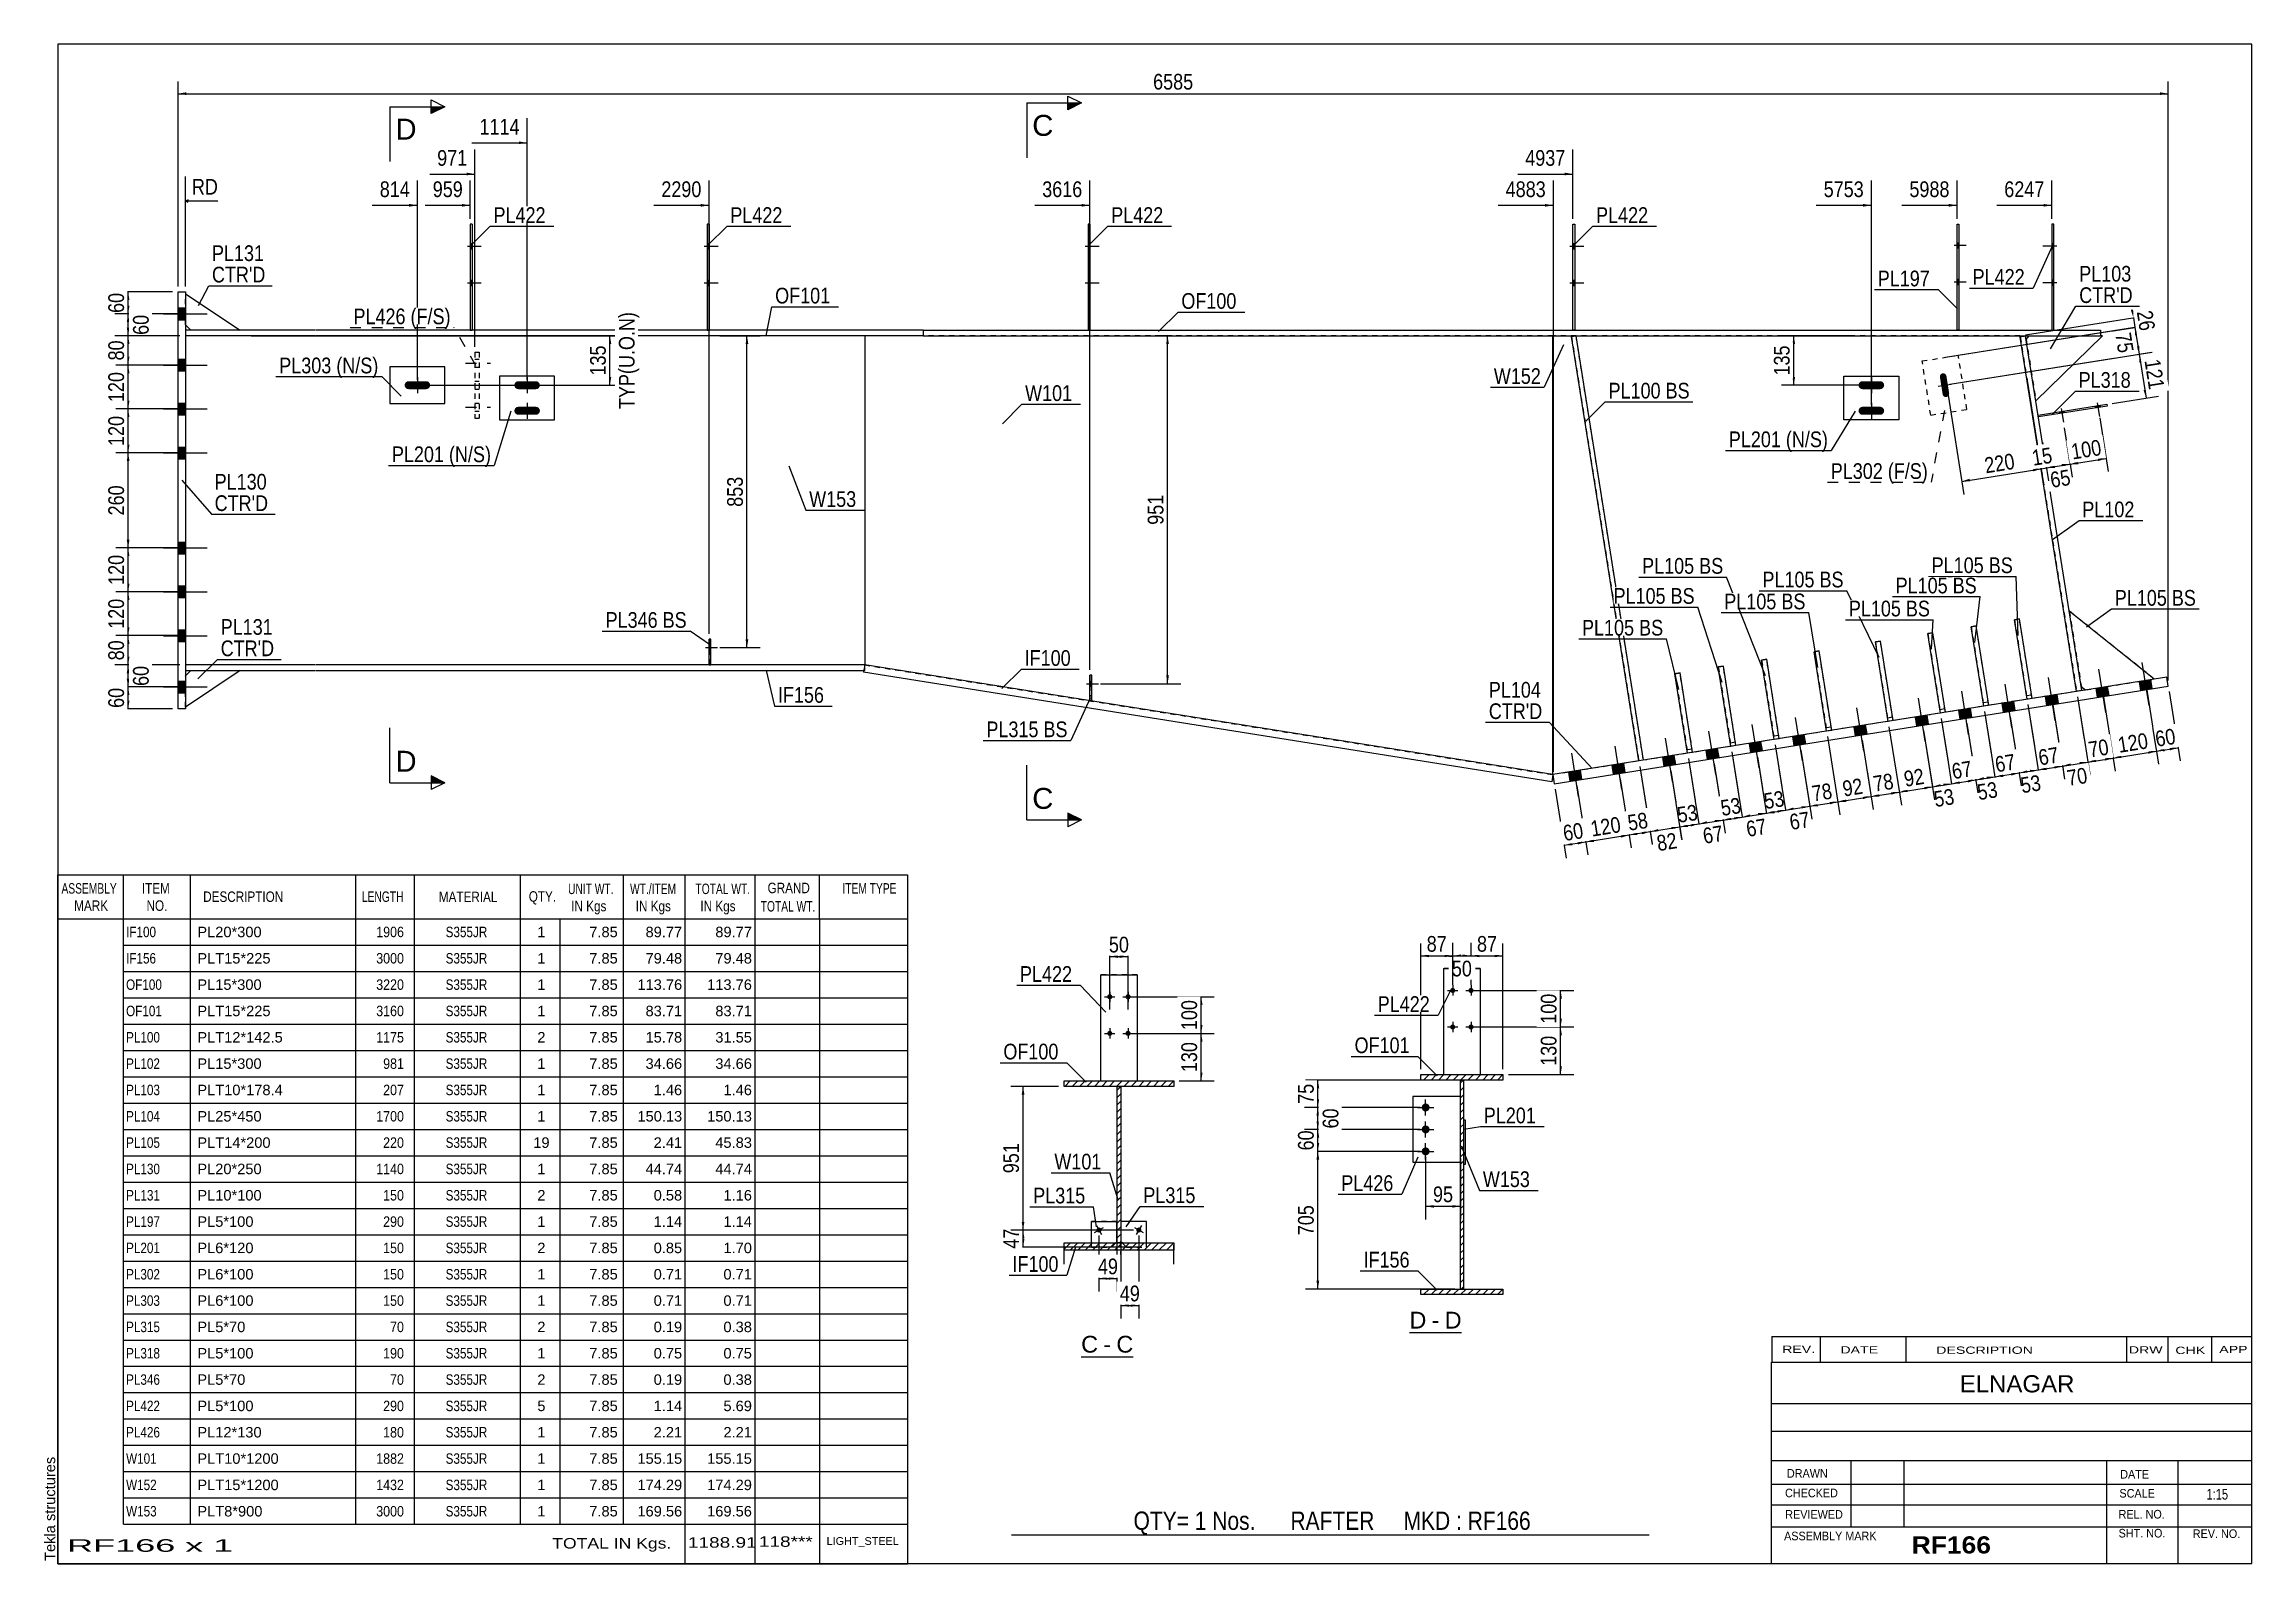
# Model space of a CAD drawing. Header units: millimetres. Extents: x -351 to 51, y -184 to 93.
import ezdxf

# ---------------------------------------------------------------- set-up
doc = ezdxf.new("R2010")
doc.units = ezdxf.units.MM
doc.linetypes.add('DXK_LINE_DOT1', pattern=[1.8814, 0.9407, -0.9407])
doc.linetypes.add('DXK_LINE_DOT2', pattern=[3.9198, 1.9599, -1.9599])
doc.styles.add('Arial', font='ARIAL.TTF', dxfattribs={"height": 0.2})
doc.styles.add('Arial Bold', font='ARIALBD.TTF', dxfattribs={"height": 0.2})
doc.styles.add('Arial Narrow', font='ARIALN.TTF', dxfattribs={"height": 0.2})

# ---------------------------------------------------------------- blocks, each defined once
blk = doc.blocks.new('Unknown-623466721-1210')
at = {"color": 5, "linetype": 'Continuous'}
for p, q in [((51.27, 93.17), (-348.73, 93.17)), ((-348.73, 93.17), (-348.73, -183.83)), ((51.27, -183.83), (51.27, 93.17)), ((-348.73, -183.83), (51.27, -183.83))]:
    blk.add_line(p, q, dxfattribs=at)
at = {"color": 174, "linetype": 'Continuous', "style": 'Arial'}
blk.add_text('Tekla structures', height=1.9102, rotation=90, dxfattribs=at).set_placement((-349.23, -183.33))
blk = doc.blocks.new('Unknown-623466721-12 - 8521')
at = {"color": 7, "linetype": 'Continuous'}
blk.add_line((-102.32, -141.72), (-92.81, -141.72), dxfattribs=at)
at = {"color": 0, "linetype": 'Continuous'}
blk.add_wipeout([(-99.23, -140.97), (-99.23, -137.77), (-102.32, -137.77), (-102.32, -140.97)], dxfattribs=at)
blk.add_wipeout([(-96.85, -140.97), (-96.85, -137.77), (-98.27, -137.77), (-98.27, -140.97)], dxfattribs=at)
at = {"color": 96, "linetype": 'Continuous', "style": 'Arial'}
blk.add_text('D', height=3.06, dxfattribs=at).set_placement((-102.32, -140.97))
at = {"color": 0, "linetype": 'Continuous'}
blk.add_wipeout([(-92.81, -140.97), (-92.81, -137.77), (-95.89, -137.77), (-95.89, -140.97)], dxfattribs=at)
at = {"color": 96, "linetype": 'Continuous', "style": 'Arial'}
for s, p in [('-', (-98.27, -140.97)), ('D', (-95.89, -140.97))]:
    blk.add_text(s, height=3.06, dxfattribs=at).set_placement(p)
blk = doc.blocks.new('Unknown-623466721-14 - 1653')
at = {"color": 7, "linetype": 'Continuous'}
blk.add_line((-162.17, -146.11), (-152.67, -146.11), dxfattribs=at)
at = {"color": 0, "linetype": 'Continuous'}
blk.add_wipeout([(-159.09, -145.36), (-159.09, -142.16), (-162.17, -142.16), (-162.17, -145.36)], dxfattribs=at)
blk.add_wipeout([(-156.71, -145.36), (-156.71, -142.16), (-158.13, -142.16), (-158.13, -145.36)], dxfattribs=at)
at = {"color": 96, "linetype": 'Continuous', "style": 'Arial'}
blk.add_text('C', height=3.06, dxfattribs=at).set_placement((-162.17, -145.36))
at = {"color": 0, "linetype": 'Continuous'}
blk.add_wipeout([(-152.67, -145.36), (-152.67, -142.16), (-155.75, -142.16), (-155.75, -145.36)], dxfattribs=at)
at = {"color": 96, "linetype": 'Continuous', "style": 'Arial'}
for s, p in [('-', (-158.13, -145.36)), ('C', (-155.75, -145.36))]:
    blk.add_text(s, height=3.06, dxfattribs=at).set_placement(p)
blk = doc.blocks.new('Part-623466721-1962 - 1919')
at = {"color": 2, "linetype": 'Continuous'}
for p, q in [((-191, 41), (23.69, 41)), ((-191, 41), (-191, 40)), ((23.69, 41), (23.69, 40)), ((-191, 40), (23.69, 40))]:
    blk.add_line(p, q, dxfattribs=at)
blk = doc.blocks.new('Part-623466721-2147 - 1919')
at = {"color": 2, "linetype": 'Continuous'}
for p, q in [((35.77, -22.2), (-76.16, -40)), ((-75.9, -41.65), (36.03, -23.85)), ((36.03, -23.85), (35.77, -22.2)), ((-76.16, -40), (-75.9, -41.65))]:
    blk.add_line(p, q, dxfattribs=at)
blk = doc.blocks.new('Part-623466721-2291 - 1919')
at = {"color": 2, "linetype": 'Continuous'}
for p, q in [((-273.2, 60.33), (-273.54, 60.33)), ((-273.54, 60.33), (-273.54, 41)), ((-273.2, 60.33), (-273.2, 41))]:
    blk.add_line(p, q, dxfattribs=at)
at = {"color": 7, "linetype": 'DXK_LINE_DOT1'}
blk.add_line((-273.54, 41), (-273.2, 41), dxfattribs=at)
blk = doc.blocks.new('Part-623466721-2227 - 1919')
at = {"color": 2, "linetype": 'Continuous'}
for p, q in [((-325.49, 47.67), (-315.49, 41)), ((-324.49, 41), (-325.49, 42))]:
    blk.add_line(p, q, dxfattribs=at)
at = {"color": 7, "linetype": 'DXK_LINE_DOT1'}
for p, q in [((-325.49, 42), (-325.49, 47.67)), ((-315.49, 41), (-324.49, 41))]:
    blk.add_line(p, q, dxfattribs=at)
blk = doc.blocks.new('Part-623466721-2510 - 1919')
at = {"color": 2, "linetype": 'Continuous'}
for p, q in [((-46, -20.35), (-45.08, -20.21)), ((-43.7, -34.84), (-46, -20.35)), ((-42.78, -34.69), (-45.08, -20.21))]:
    blk.add_line(p, q, dxfattribs=at)
at = {"color": 7, "linetype": 'DXK_LINE_DOT1'}
for p, q in [((-43.8, -34.18), (-42.88, -34.03)), ((-42.78, -34.69), (-43.7, -34.84))]:
    blk.add_line(p, q, dxfattribs=at)
blk = doc.blocks.new('Part-623466721-1984 - 1919')
at = {"color": 2, "linetype": 'Continuous'}
for p, q in [((-301.89, 41), (-325.49, 41)), ((-244.59, 41), (-301.79, 41)), ((-215.55, 41), (-244.49, 41)), ((-191, 41), (-215.45, 41)), ((-301.89, 40), (-325.49, 40)), ((-244.59, 40), (-301.79, 40)), ((-215.55, 40), (-244.49, 40)), ((-191, 40), (-215.45, 40))]:
    blk.add_line(p, q, dxfattribs=at)
at = {"color": 7, "linetype": 'DXK_LINE_DOT1'}
for p, q in [((-325.49, 41), (-325.49, 40)), ((-191, 41), (-191, 40))]:
    blk.add_line(p, q, dxfattribs=at)
blk = doc.blocks.new('Part-623466721-2547 - 1919')
at = {"color": 2, "linetype": 'Continuous'}
for p, q in [((33.47, -22.57), (17.99, -10.18)), ((20.19, -24), (20.96, -24.56))]:
    blk.add_line(p, q, dxfattribs=at)
blk = doc.blocks.new('Bolt-623466721-9946 - 1919')
at = {"color": 3, "linetype": 'DXK_LINE_DOT2'}
for p, q in [((-274.39, 35), (-269.85, 35)), ((-272.72, 35.73), (-271.92, 35.73)), ((-272.72, 34.27), (-271.92, 34.27)), ((-274.39, 31), (-269.85, 31)), ((-272.72, 31.73), (-271.92, 31.73)), ((-272.72, 30.27), (-271.92, 30.27)), ((-274.39, 27), (-269.85, 27)), ((-272.72, 27.73), (-271.92, 27.73)), ((-272.72, 26.27), (-271.92, 26.27))]:
    blk.add_line(p, q, dxfattribs=at)
blk = doc.blocks.new('Part-623466721-2495 - 1919')
at = {"color": 7, "linetype": 'DXK_LINE_DOT1'}
for p, q in [((-27.63, -17.43), (-28.55, -17.58)), ((-28.55, -17.58), (-26.25, -32.06)), ((-25.33, -31.92), (-27.63, -17.43))]:
    blk.add_line(p, q, dxfattribs=at)
blk = doc.blocks.new('Part-623466721-1989 - 1919')
at = {"color": 2, "linetype": 'Continuous'}
blk.add_line((-201.64, 40), (-201.64, -20), dxfattribs=at)
at = {"color": 7, "linetype": 'DXK_LINE_DOT1'}
for p, q in [((-76.16, 40), (-201.64, 40)), ((-76.16, -40), (-76.16, 40)), ((-201.64, -20), (-76.16, -40))]:
    blk.add_line(p, q, dxfattribs=at)
blk = doc.blocks.new('Part-623466721-2500 - 1919')
at = {"color": 2, "linetype": 'Continuous'}
for p, q in [((-38.1, -19.1), (-37.18, -18.95)), ((-35.8, -33.58), (-38.1, -19.1)), ((-34.88, -33.44), (-37.18, -18.95))]:
    blk.add_line(p, q, dxfattribs=at)
at = {"color": 7, "linetype": 'DXK_LINE_DOT1'}
for p, q in [((-35.9, -32.92), (-34.98, -32.78)), ((-34.88, -33.44), (-35.8, -33.58))]:
    blk.add_line(p, q, dxfattribs=at)
blk = doc.blocks.new('Part-623466721-1994 - 1919')
at = {"color": 7, "linetype": 'DXK_LINE_DOT1'}
for p, q in [((-301.89, 40), (-325.49, 40)), ((-325.49, 40), (-325.49, -20)), ((-244.59, 40), (-301.79, 40)), ((-215.55, 40), (-244.49, 40)), ((-201.64, 40), (-215.45, 40)), ((-201.64, 40), (-201.64, -20)), ((-301.89, -20), (-325.49, -20)), ((-244.59, -20), (-301.79, -20)), ((-215.55, -20), (-244.49, -20)), ((-201.64, -20), (-215.45, -20))]:
    blk.add_line(p, q, dxfattribs=at)
blk = doc.blocks.new('Part-623466721-1999 - 1919')
at = {"color": 2, "linetype": 'Continuous'}
for p, q in [((-201.64, -20), (-201.85, -21.32)), ((-76.16, -40), (-201.64, -20)), ((-76.37, -41.32), (-201.85, -21.32)), ((-76.16, -40), (-76.37, -41.32))]:
    blk.add_line(p, q, dxfattribs=at)
blk = doc.blocks.new('Part-623466721-2335 - 1919')
at = {"color": 2, "linetype": 'Continuous'}
for p, q in [((-160.58, -26.54), (-160.58, -21.88)), ((-160.25, -21.88), (-160.58, -21.88)), ((-160.25, -26.55), (-160.25, -21.88)), ((-160.54, -26.55), (-160.25, -26.55))]:
    blk.add_line(p, q, dxfattribs=at)
at = {"color": 7, "linetype": 'DXK_LINE_DOT1'}
for p, q in [((-160.58, -25.55), (-160.25, -25.55)), ((-160.58, -26.55), (-160.58, -26.54)), ((-160.58, -26.55), (-160.54, -26.55))]:
    blk.add_line(p, q, dxfattribs=at)
blk = doc.blocks.new('Part-623466721-2021 - 1919')
at = {"color": 2, "linetype": 'Continuous'}
for p, q in [((-72.79, 39.87), (-72, 40)), ((-60.49, -37.51), (-72.79, 39.87)), ((-72, 40), (-59.7, -37.38))]:
    blk.add_line(p, q, dxfattribs=at)
at = {"color": 7, "linetype": 'DXK_LINE_DOT1'}
blk.add_line((-59.7, -37.38), (-60.49, -37.51), dxfattribs=at)
blk = doc.blocks.new('Part-623466721-2043 - 1919')
at = {"color": 7, "linetype": 'DXK_LINE_DOT1'}
for p, q in [((-72, 40), (-72.79, 39.87)), ((-72.79, 39.87), (-60.49, -37.51)), ((-72, 40), (-59.7, -37.38))]:
    blk.add_line(p, q, dxfattribs=at)
blk = doc.blocks.new('Part-623466721-2065 - 1919')
at = {"color": 2, "linetype": 'Continuous'}
for p, q in [((10.03, 39.93), (9.04, 39.78)), ((19.31, -24.82), (9.04, 39.78)), ((20.3, -24.66), (10.03, 39.93))]:
    blk.add_line(p, q, dxfattribs=at)
at = {"color": 7, "linetype": 'DXK_LINE_DOT1'}
blk.add_line((20.3, -24.66), (19.31, -24.82), dxfattribs=at)
blk = doc.blocks.new('Part-623466721-2505 - 1919')
at = {"color": 7, "linetype": 'DXK_LINE_DOT1'}
for p, q in [((-37.18, -18.95), (-38.1, -19.1)), ((-38.1, -19.1), (-35.8, -33.58)), ((-34.88, -33.44), (-37.18, -18.95))]:
    blk.add_line(p, q, dxfattribs=at)
blk = doc.blocks.new('Part-623466721-2313 - 1919')
at = {"color": 2, "linetype": 'Continuous'}
for p, q in [((-301.89, -20), (-325.49, -20)), ((-244.59, -20), (-301.79, -20)), ((-215.55, -20), (-244.49, -20)), ((-201.64, -20), (-215.45, -20)), ((-325.49, -21), (-301.89, -21)), ((-301.79, -21), (-244.59, -21)), ((-244.49, -21), (-215.55, -21)), ((-215.45, -21), (-201.8, -21))]:
    blk.add_line(p, q, dxfattribs=at)
at = {"color": 7, "linetype": 'DXK_LINE_DOT1'}
for p, q in [((-325.49, -20), (-325.49, -21)), ((-201.64, -21), (-201.64, -20)), ((-201.64, -21), (-201.8, -21))]:
    blk.add_line(p, q, dxfattribs=at)
blk = doc.blocks.new('Part-623466721-2118 - 1919')
at = {"color": 2, "linetype": 'Continuous'}
for p, q in [((10.12, 39.34), (10.68, 40)), ((11.9, 28.15), (24.02, 40)), ((24.02, 40), (23.69, 40))]:
    blk.add_line(p, q, dxfattribs=at)
at = {"color": 7, "linetype": 'DXK_LINE_DOT1'}
for p, q in [((10.12, 39.34), (11.9, 28.15)), ((10.68, 40), (23.69, 40))]:
    blk.add_line(p, q, dxfattribs=at)
blk = doc.blocks.new('Part-623466721-2384 - 1919')
at = {"color": 2, "linetype": 'Continuous'}
for p, q in [((-230.02, -19.98), (-230.02, -15.31)), ((-229.69, -15.31), (-230.02, -15.31)), ((-229.69, -19.98), (-229.69, -15.31)), ((-230.02, -19.98), (-229.69, -19.98))]:
    blk.add_line(p, q, dxfattribs=at)
at = {"color": 7, "linetype": 'DXK_LINE_DOT1'}
blk.add_line((-230.02, -18.98), (-229.69, -18.98), dxfattribs=at)
blk = doc.blocks.new('Part-623466721-2169 - 1919')
at = {"color": 7, "linetype": 'DXK_LINE_DOT1'}
for p, q in [((33.47, -22.57), (17.99, -10.18)), ((17.99, -10.18), (20.19, -24)), ((20.19, -24), (20.96, -24.56)), ((20.96, -24.56), (33.47, -22.57))]:
    blk.add_line(p, q, dxfattribs=at)
blk = doc.blocks.new('Part-623466721-2525 - 1919')
at = {"color": 7, "linetype": 'DXK_LINE_DOT1'}
for p, q in [((-52.98, -21.46), (-53.9, -21.61)), ((-53.9, -21.61), (-51.6, -36.09)), ((-50.68, -35.95), (-52.98, -21.46))]:
    blk.add_line(p, q, dxfattribs=at)
blk = doc.blocks.new('Part-623466721-2198 - 1919')
at = {"color": 2, "linetype": 'Continuous'}
for p, q in [((-326.82, 48), (-325.49, 48)), ((-326.82, -28), (-326.82, 48)), ((-325.49, 48), (-325.49, -28)), ((-325.49, -28), (-326.82, -28))]:
    blk.add_line(p, q, dxfattribs=at)
blk = doc.blocks.new('Bolt-623466721-9942 - 1919')
at = {"linetype": 'Continuous'}
blk.add_hatch(color=3, dxfattribs=at).paths.add_polyline_path([(-285.3, 31.52), (-285.46, 31.28), (-285.52, 31), (-285.46, 30.72), (-285.3, 30.48), (-285.07, 30.32), (-284.79, 30.27), (-281.59, 30.27), (-281.31, 30.32), (-281.07, 30.48), (-280.91, 30.72), (-280.85, 31), (-280.91, 31.28), (-281.07, 31.52), (-281.31, 31.68), (-281.59, 31.73), (-284.79, 31.73), (-285.07, 31.68)])
at = {"color": 3, "linetype": 'Continuous'}
for p, q in [((-283.19, 32.47), (-283.19, 29.53)), ((-281.72, 31), (-284.65, 31))]:
    blk.add_line(p, q, dxfattribs=at)
blk = doc.blocks.new('Part-623466721-2232 - 1919')
at = {"color": 2, "linetype": 'Continuous'}
for p, q in [((-315.49, -21), (-325.49, -27.67)), ((-325.49, -22), (-324.49, -21))]:
    blk.add_line(p, q, dxfattribs=at)
at = {"color": 7, "linetype": 'DXK_LINE_DOT1'}
for p, q in [((-325.49, -27.67), (-325.49, -22)), ((-324.49, -21), (-315.49, -21))]:
    blk.add_line(p, q, dxfattribs=at)
blk = doc.blocks.new('Bolt-623466721-9508 - 1919')
at = {"linetype": 'Continuous'}
for points in [[(15.16, 55.87), (15.16, 56.8), (14.82, 56.8), (14.82, 55.87)], [(15.16, 55.87), (15.16, 56.8), (14.82, 56.8), (14.82, 55.87)], [(15.16, 49.2), (15.16, 50.13), (14.82, 50.13), (14.82, 49.2)], [(15.16, 49.2), (15.16, 50.13), (14.82, 50.13), (14.82, 49.2)]]:
    blk.add_hatch(color=3, dxfattribs=at).paths.add_polyline_path(points)
at = {"color": 3, "linetype": 'Continuous'}
for p, q in [((15.16, 56.8), (14.82, 56.8)), ((15.16, 56.8), (14.82, 56.8)), ((15.69, 56.33), (13.16, 56.33)), ((15.69, 56.33), (13.16, 56.33)), ((15.16, 55.87), (14.82, 55.87)), ((15.16, 55.87), (14.82, 55.87)), ((15.69, 49.67), (13.16, 49.67)), ((15.69, 49.67), (13.16, 49.67)), ((15.16, 50.13), (14.82, 50.13)), ((15.16, 50.13), (14.82, 50.13)), ((15.16, 49.2), (14.82, 49.2)), ((15.16, 49.2), (14.82, 49.2))]:
    blk.add_line(p, q, dxfattribs=at)
blk = doc.blocks.new('Part-623466721-2259 - 1919')
at = {"color": 2, "linetype": 'Continuous'}
for p, q in [((-160.58, 60.33), (-160.91, 60.33)), ((-160.91, 60.33), (-160.91, 41)), ((-160.58, 60.33), (-160.58, 41))]:
    blk.add_line(p, q, dxfattribs=at)
at = {"color": 7, "linetype": 'DXK_LINE_DOT1'}
blk.add_line((-160.91, 41), (-160.58, 41), dxfattribs=at)
blk = doc.blocks.new('Part-623466721-2515 - 1919')
at = {"color": 7, "linetype": 'DXK_LINE_DOT1'}
for p, q in [((-45.08, -20.21), (-46, -20.35)), ((-46, -20.35), (-43.7, -34.84)), ((-42.78, -34.69), (-45.08, -20.21))]:
    blk.add_line(p, q, dxfattribs=at)
blk = doc.blocks.new('Part-623466721-2264 - 1919')
at = {"color": 2, "linetype": 'Continuous'}
for p, q in [((15.16, 60.33), (14.82, 60.33)), ((14.82, 60.33), (14.82, 41)), ((15.16, 41), (15.16, 60.33))]:
    blk.add_line(p, q, dxfattribs=at)
at = {"color": 7, "linetype": 'DXK_LINE_DOT1'}
blk.add_line((14.82, 41), (15.16, 41), dxfattribs=at)
blk = doc.blocks.new('Part-623466721-2596 - 1919')
at = {"color": 2, "linetype": 'Continuous'}
for p, q in [((-72.51, 41), (-72.51, 60.33)), ((-72.51, 60.33), (-72.18, 60.33)), ((-72.18, 60.33), (-72.18, 41))]:
    blk.add_line(p, q, dxfattribs=at)
at = {"color": 7, "linetype": 'DXK_LINE_DOT1'}
blk.add_line((-72.18, 41), (-72.51, 41), dxfattribs=at)
blk = doc.blocks.new('Part-623466721-2485 - 1919')
at = {"color": 7, "linetype": 'DXK_LINE_DOT1'}
for p, q in [((-16.44, -15.65), (-17.36, -15.8)), ((-17.36, -15.8), (-15.06, -30.28)), ((-14.14, -30.14), (-16.44, -15.65))]:
    blk.add_line(p, q, dxfattribs=at)
blk = doc.blocks.new('Part-623466721-2357 - 1919')
at = {"color": 7, "linetype": 'DXK_LINE_DOT1'}
for p, q in [((-160.58, -21.88), (-160.58, -26.55)), ((-160.25, -21.88), (-160.58, -21.88)), ((-160.25, -26.55), (-160.25, -21.88)), ((-160.54, -26.55), (-160.25, -26.55))]:
    blk.add_line(p, q, dxfattribs=at)
blk = doc.blocks.new('Bolt-623466721-2603 - 1919')
at = {"linetype": 'Continuous'}
for points in [[(24.97, -23.92), (22.87, -24.25), (23.13, -25.9), (25.23, -25.57)], [(24.97, -23.92), (22.87, -24.25), (23.13, -25.9), (25.23, -25.57)], [(24.97, -23.92), (22.87, -24.25), (23.13, -25.9), (25.23, -25.57)], [(24.97, -23.92), (22.87, -24.25), (23.13, -25.9), (25.23, -25.57)], [(32.87, -22.66), (30.77, -23), (31.03, -24.64), (33.13, -24.31)], [(32.87, -22.66), (30.77, -23), (31.03, -24.64), (33.13, -24.31)], [(32.87, -22.66), (30.77, -23), (31.03, -24.64), (33.13, -24.31)], [(32.87, -22.66), (30.77, -23), (31.03, -24.64), (33.13, -24.31)], [(-0.05, -27.9), (-2.15, -28.23), (-1.89, -29.88), (0.22, -29.54)], [(-0.05, -27.9), (-2.15, -28.23), (-1.89, -29.88), (0.22, -29.54)], [(-0.05, -27.9), (-2.15, -28.23), (-1.89, -29.88), (0.22, -29.54)], [(-0.05, -27.9), (-2.15, -28.23), (-1.89, -29.88), (0.22, -29.54)], [(7.85, -26.64), (5.75, -26.98), (6.01, -28.62), (8.12, -28.29)], [(7.85, -26.64), (5.75, -26.98), (6.01, -28.62), (8.12, -28.29)], [(7.85, -26.64), (5.75, -26.98), (6.01, -28.62), (8.12, -28.29)], [(7.85, -26.64), (5.75, -26.98), (6.01, -28.62), (8.12, -28.29)], [(15.75, -25.38), (13.65, -25.72), (13.91, -27.37), (16.02, -27.03)], [(15.75, -25.38), (13.65, -25.72), (13.91, -27.37), (16.02, -27.03)], [(15.75, -25.38), (13.65, -25.72), (13.91, -27.37), (16.02, -27.03)], [(15.75, -25.38), (13.65, -25.72), (13.91, -27.37), (16.02, -27.03)], [(-19.14, -30.93), (-21.25, -31.27), (-20.99, -32.91), (-18.88, -32.58)], [(-19.14, -30.93), (-21.25, -31.27), (-20.99, -32.91), (-18.88, -32.58)], [(-19.14, -30.93), (-21.25, -31.27), (-20.99, -32.91), (-18.88, -32.58)], [(-19.14, -30.93), (-21.25, -31.27), (-20.99, -32.91), (-18.88, -32.58)], [(-7.95, -29.15), (-10.05, -29.49), (-9.79, -31.13), (-7.69, -30.8)], [(-7.95, -29.15), (-10.05, -29.49), (-9.79, -31.13), (-7.69, -30.8)], [(-7.95, -29.15), (-10.05, -29.49), (-9.79, -31.13), (-7.69, -30.8)], [(-7.95, -29.15), (-10.05, -29.49), (-9.79, -31.13), (-7.69, -30.8)], [(-46.13, -35.23), (-48.24, -35.56), (-47.98, -37.21), (-45.87, -36.87)], [(-46.13, -35.23), (-48.24, -35.56), (-47.98, -37.21), (-45.87, -36.87)], [(-46.13, -35.23), (-48.24, -35.56), (-47.98, -37.21), (-45.87, -36.87)], [(-46.13, -35.23), (-48.24, -35.56), (-47.98, -37.21), (-45.87, -36.87)], [(-38.23, -33.97), (-40.34, -34.3), (-40.08, -35.95), (-37.97, -35.62)], [(-38.23, -33.97), (-40.34, -34.3), (-40.08, -35.95), (-37.97, -35.62)], [(-38.23, -33.97), (-40.34, -34.3), (-40.08, -35.95), (-37.97, -35.62)], [(-38.23, -33.97), (-40.34, -34.3), (-40.08, -35.95), (-37.97, -35.62)], [(-30.33, -32.71), (-32.44, -33.05), (-32.18, -34.69), (-30.07, -34.36)], [(-30.33, -32.71), (-32.44, -33.05), (-32.18, -34.69), (-30.07, -34.36)], [(-30.33, -32.71), (-32.44, -33.05), (-32.18, -34.69), (-30.07, -34.36)], [(-30.33, -32.71), (-32.44, -33.05), (-32.18, -34.69), (-30.07, -34.36)], [(-71.15, -39.2), (-73.26, -39.54), (-73, -41.19), (-70.89, -40.85)], [(-71.15, -39.2), (-73.26, -39.54), (-73, -41.19), (-70.89, -40.85)], [(-71.15, -39.2), (-73.26, -39.54), (-73, -41.19), (-70.89, -40.85)], [(-71.15, -39.2), (-73.26, -39.54), (-73, -41.19), (-70.89, -40.85)], [(-63.25, -37.95), (-65.36, -38.28), (-65.1, -39.93), (-62.99, -39.59)], [(-63.25, -37.95), (-65.36, -38.28), (-65.1, -39.93), (-62.99, -39.59)], [(-63.25, -37.95), (-65.36, -38.28), (-65.1, -39.93), (-62.99, -39.59)], [(-63.25, -37.95), (-65.36, -38.28), (-65.1, -39.93), (-62.99, -39.59)], [(-54.04, -36.48), (-56.14, -36.82), (-55.88, -38.46), (-53.77, -38.13)], [(-54.04, -36.48), (-56.14, -36.82), (-55.88, -38.46), (-53.77, -38.13)], [(-54.04, -36.48), (-56.14, -36.82), (-55.88, -38.46), (-53.77, -38.13)], [(-54.04, -36.48), (-56.14, -36.82), (-55.88, -38.46), (-53.77, -38.13)]]:
    blk.add_hatch(color=3, dxfattribs=at).paths.add_polyline_path(points)
at = {"color": 3, "linetype": 'Continuous'}
for p, q in [((32.55, -27.42), (31.3, -19.54)), ((32.55, -27.42), (31.3, -19.54)), ((32.55, -27.42), (31.3, -19.54)), ((32.55, -27.42), (31.3, -19.54)), ((7.53, -31.4), (6.28, -23.52)), ((7.53, -31.4), (6.28, -23.52)), ((7.53, -31.4), (6.28, -23.52)), ((7.53, -31.4), (6.28, -23.52)), ((15.43, -30.14), (14.18, -22.26)), ((15.43, -30.14), (14.18, -22.26)), ((15.43, -30.14), (14.18, -22.26)), ((15.43, -30.14), (14.18, -22.26)), ((24.65, -28.68), (23.4, -20.79)), ((24.65, -28.68), (23.4, -20.79)), ((24.65, -28.68), (23.4, -20.79)), ((24.65, -28.68), (23.4, -20.79)), ((25.23, -25.57), (24.97, -23.92)), ((25.23, -25.57), (24.97, -23.92)), ((25.23, -25.57), (24.97, -23.92)), ((25.23, -25.57), (24.97, -23.92)), ((31.03, -24.64), (30.77, -23)), ((31.03, -24.64), (30.77, -23)), ((31.03, -24.64), (30.77, -23)), ((31.03, -24.64), (30.77, -23)), ((33.13, -24.31), (32.87, -22.66)), ((33.13, -24.31), (32.87, -22.66)), ((33.13, -24.31), (32.87, -22.66)), ((33.13, -24.31), (32.87, -22.66)), ((-19.46, -35.69), (-20.72, -27.81)), ((-19.46, -35.69), (-20.72, -27.81)), ((-19.46, -35.69), (-20.72, -27.81)), ((-19.46, -35.69), (-20.72, -27.81)), ((-8.27, -33.91), (-9.52, -26.03)), ((-8.27, -33.91), (-9.52, -26.03)), ((-8.27, -33.91), (-9.52, -26.03)), ((-8.27, -33.91), (-9.52, -26.03)), ((-0.37, -32.66), (-1.62, -24.77)), ((-0.37, -32.66), (-1.62, -24.77)), ((-0.37, -32.66), (-1.62, -24.77)), ((-0.37, -32.66), (-1.62, -24.77)), ((0.22, -29.54), (-0.05, -27.9)), ((0.22, -29.54), (-0.05, -27.9)), ((0.22, -29.54), (-0.05, -27.9)), ((0.22, -29.54), (-0.05, -27.9)), ((6.01, -28.62), (5.75, -26.98)), ((6.01, -28.62), (5.75, -26.98)), ((6.01, -28.62), (5.75, -26.98)), ((6.01, -28.62), (5.75, -26.98)), ((8.12, -28.29), (7.85, -26.64)), ((8.12, -28.29), (7.85, -26.64)), ((8.12, -28.29), (7.85, -26.64)), ((8.12, -28.29), (7.85, -26.64)), ((13.91, -27.37), (13.65, -25.72)), ((13.91, -27.37), (13.65, -25.72)), ((13.91, -27.37), (13.65, -25.72)), ((13.91, -27.37), (13.65, -25.72)), ((16.02, -27.03), (15.75, -25.38)), ((16.02, -27.03), (15.75, -25.38)), ((16.02, -27.03), (15.75, -25.38)), ((16.02, -27.03), (15.75, -25.38)), ((23.13, -25.9), (22.87, -24.25)), ((23.13, -25.9), (22.87, -24.25)), ((23.13, -25.9), (22.87, -24.25)), ((23.13, -25.9), (22.87, -24.25)), ((-46.46, -39.99), (-47.71, -32.1)), ((-46.46, -39.99), (-47.71, -32.1)), ((-46.46, -39.99), (-47.71, -32.1)), ((-46.46, -39.99), (-47.71, -32.1)), ((-38.56, -38.73), (-39.81, -30.85)), ((-38.56, -38.73), (-39.81, -30.85)), ((-38.56, -38.73), (-39.81, -30.85)), ((-38.56, -38.73), (-39.81, -30.85)), ((-30.66, -37.47), (-31.91, -29.59)), ((-30.66, -37.47), (-31.91, -29.59)), ((-30.66, -37.47), (-31.91, -29.59)), ((-30.66, -37.47), (-31.91, -29.59)), ((-20.99, -32.91), (-21.25, -31.27)), ((-20.99, -32.91), (-21.25, -31.27)), ((-20.99, -32.91), (-21.25, -31.27)), ((-20.99, -32.91), (-21.25, -31.27)), ((-18.88, -32.58), (-19.14, -30.93)), ((-18.88, -32.58), (-19.14, -30.93)), ((-18.88, -32.58), (-19.14, -30.93)), ((-18.88, -32.58), (-19.14, -30.93)), ((-9.79, -31.13), (-10.05, -29.49)), ((-9.79, -31.13), (-10.05, -29.49)), ((-9.79, -31.13), (-10.05, -29.49)), ((-9.79, -31.13), (-10.05, -29.49)), ((-7.69, -30.8), (-7.95, -29.15)), ((-7.69, -30.8), (-7.95, -29.15)), ((-7.69, -30.8), (-7.95, -29.15)), ((-7.69, -30.8), (-7.95, -29.15)), ((-1.89, -29.88), (-2.15, -28.23)), ((-1.89, -29.88), (-2.15, -28.23)), ((-1.89, -29.88), (-2.15, -28.23)), ((-1.89, -29.88), (-2.15, -28.23)), ((-71.48, -43.96), (-72.73, -36.08)), ((-71.48, -43.96), (-72.73, -36.08)), ((-71.48, -43.96), (-72.73, -36.08)), ((-71.48, -43.96), (-72.73, -36.08)), ((-63.58, -42.71), (-64.83, -34.82)), ((-63.58, -42.71), (-64.83, -34.82)), ((-63.58, -42.71), (-64.83, -34.82)), ((-63.58, -42.71), (-64.83, -34.82)), ((-54.36, -41.24), (-55.61, -33.36)), ((-54.36, -41.24), (-55.61, -33.36)), ((-54.36, -41.24), (-55.61, -33.36)), ((-54.36, -41.24), (-55.61, -33.36)), ((-47.98, -37.21), (-48.24, -35.56)), ((-47.98, -37.21), (-48.24, -35.56)), ((-47.98, -37.21), (-48.24, -35.56)), ((-47.98, -37.21), (-48.24, -35.56)), ((-45.87, -36.87), (-46.13, -35.23)), ((-45.87, -36.87), (-46.13, -35.23)), ((-45.87, -36.87), (-46.13, -35.23)), ((-45.87, -36.87), (-46.13, -35.23)), ((-40.08, -35.95), (-40.34, -34.3)), ((-40.08, -35.95), (-40.34, -34.3)), ((-40.08, -35.95), (-40.34, -34.3)), ((-40.08, -35.95), (-40.34, -34.3)), ((-37.97, -35.62), (-38.23, -33.97)), ((-37.97, -35.62), (-38.23, -33.97)), ((-37.97, -35.62), (-38.23, -33.97)), ((-37.97, -35.62), (-38.23, -33.97)), ((-32.18, -34.69), (-32.44, -33.05)), ((-32.18, -34.69), (-32.44, -33.05)), ((-32.18, -34.69), (-32.44, -33.05)), ((-32.18, -34.69), (-32.44, -33.05)), ((-30.07, -34.36), (-30.33, -32.71)), ((-30.07, -34.36), (-30.33, -32.71)), ((-30.07, -34.36), (-30.33, -32.71)), ((-30.07, -34.36), (-30.33, -32.71)), ((-73, -41.19), (-73.26, -39.54)), ((-73, -41.19), (-73.26, -39.54)), ((-73, -41.19), (-73.26, -39.54)), ((-73, -41.19), (-73.26, -39.54)), ((-70.89, -40.85), (-71.15, -39.2)), ((-70.89, -40.85), (-71.15, -39.2)), ((-70.89, -40.85), (-71.15, -39.2)), ((-70.89, -40.85), (-71.15, -39.2)), ((-65.1, -39.93), (-65.36, -38.28)), ((-65.1, -39.93), (-65.36, -38.28)), ((-65.1, -39.93), (-65.36, -38.28)), ((-65.1, -39.93), (-65.36, -38.28)), ((-62.99, -39.59), (-63.25, -37.95)), ((-62.99, -39.59), (-63.25, -37.95)), ((-62.99, -39.59), (-63.25, -37.95)), ((-62.99, -39.59), (-63.25, -37.95)), ((-55.88, -38.46), (-56.14, -36.82)), ((-55.88, -38.46), (-56.14, -36.82)), ((-55.88, -38.46), (-56.14, -36.82)), ((-55.88, -38.46), (-56.14, -36.82)), ((-53.77, -38.13), (-54.04, -36.48)), ((-53.77, -38.13), (-54.04, -36.48)), ((-53.77, -38.13), (-54.04, -36.48)), ((-53.77, -38.13), (-54.04, -36.48))]:
    blk.add_line(p, q, dxfattribs=at)
blk = doc.blocks.new('Part-623466721-9939 - 1919')
at = {"color": 2, "linetype": 'Continuous'}
for p, q in [((-258.19, 32.67), (-268.19, 32.67)), ((-268.19, 32.67), (-268.19, 24.67)), ((-258.19, 24.67), (-258.19, 32.67)), ((-268.19, 24.67), (-258.19, 24.67))]:
    blk.add_line(p, q, dxfattribs=at)
blk = doc.blocks.new('Part-623466721-2490 - 1919')
at = {"color": 2, "linetype": 'Continuous'}
for p, q in [((-28.55, -17.58), (-27.63, -17.43)), ((-26.25, -32.06), (-28.55, -17.58)), ((-25.33, -31.92), (-27.63, -17.43))]:
    blk.add_line(p, q, dxfattribs=at)
at = {"color": 7, "linetype": 'DXK_LINE_DOT1'}
for p, q in [((-26.36, -31.41), (-25.43, -31.26)), ((-25.33, -31.92), (-26.25, -32.06))]:
    blk.add_line(p, q, dxfattribs=at)
blk = doc.blocks.new('Part-623466721-2362 - 1919')
at = {"color": 2, "linetype": 'Continuous'}
for p, q in [((-230.02, 60.33), (-230.35, 60.33)), ((-230.35, 60.33), (-230.35, 41)), ((-230.02, 60.33), (-230.02, 41))]:
    blk.add_line(p, q, dxfattribs=at)
at = {"color": 7, "linetype": 'DXK_LINE_DOT1'}
blk.add_line((-230.35, 41), (-230.02, 41), dxfattribs=at)
blk = doc.blocks.new('Part-623466721-2470 - 1919')
at = {"color": 2, "linetype": 'Continuous'}
for p, q in [((-7.81, -14.28), (-6.89, -14.14)), ((-5.51, -28.77), (-7.81, -14.28)), ((-4.59, -28.62), (-6.89, -14.14))]:
    blk.add_line(p, q, dxfattribs=at)
at = {"color": 7, "linetype": 'DXK_LINE_DOT1'}
for p, q in [((-5.62, -28.11), (-4.69, -27.96)), ((-4.59, -28.62), (-5.51, -28.77))]:
    blk.add_line(p, q, dxfattribs=at)
blk = doc.blocks.new('Part-623466721-2406 - 1919')
at = {"color": 7, "linetype": 'DXK_LINE_DOT1'}
for p, q in [((-230.02, -15.31), (-230.02, -19.98)), ((-229.69, -15.31), (-230.02, -15.31)), ((-229.69, -19.98), (-229.69, -15.31)), ((-230.02, -19.98), (-229.69, -19.98))]:
    blk.add_line(p, q, dxfattribs=at)
blk = doc.blocks.new('Part-623466721-2433 - 1919')
at = {"color": 2, "linetype": 'Continuous'}
for p, q in [((7.99, -11.77), (8.91, -11.62)), ((10.29, -26.25), (7.99, -11.77)), ((11.21, -26.11), (8.91, -11.62))]:
    blk.add_line(p, q, dxfattribs=at)
at = {"color": 7, "linetype": 'DXK_LINE_DOT1'}
for p, q in [((10.19, -25.6), (11.11, -25.45)), ((11.21, -26.11), (10.29, -26.25))]:
    blk.add_line(p, q, dxfattribs=at)
blk = doc.blocks.new('Part-623466721-2455 - 1919')
at = {"color": 7, "linetype": 'DXK_LINE_DOT1'}
for p, q in [((8.91, -11.62), (7.99, -11.77)), ((7.99, -11.77), (10.29, -26.25)), ((11.21, -26.11), (8.91, -11.62))]:
    blk.add_line(p, q, dxfattribs=at)
blk = doc.blocks.new('Part-623466721-2460 - 1919')
at = {"color": 2, "linetype": 'Continuous'}
for p, q in [((0.09, -13.03), (1.01, -12.88)), ((2.39, -27.51), (0.09, -13.03)), ((3.31, -27.36), (1.01, -12.88))]:
    blk.add_line(p, q, dxfattribs=at)
at = {"color": 7, "linetype": 'DXK_LINE_DOT1'}
for p, q in [((2.28, -26.85), (3.21, -26.71)), ((3.31, -27.36), (2.39, -27.51))]:
    blk.add_line(p, q, dxfattribs=at)
blk = doc.blocks.new('Part-623466721-2465 - 1919')
at = {"color": 7, "linetype": 'DXK_LINE_DOT1'}
for p, q in [((1.01, -12.88), (0.09, -13.03)), ((0.09, -13.03), (2.39, -27.51)), ((3.31, -27.36), (1.01, -12.88))]:
    blk.add_line(p, q, dxfattribs=at)
blk = doc.blocks.new('Part-623466721-2475 - 1919')
at = {"color": 7, "linetype": 'DXK_LINE_DOT1'}
for p, q in [((-6.89, -14.14), (-7.81, -14.28)), ((-7.81, -14.28), (-5.51, -28.77)), ((-4.59, -28.62), (-6.89, -14.14))]:
    blk.add_line(p, q, dxfattribs=at)
blk = doc.blocks.new('Part-623466721-2480 - 1919')
at = {"color": 2, "linetype": 'Continuous'}
for p, q in [((-17.36, -15.8), (-16.44, -15.65)), ((-15.06, -30.28), (-17.36, -15.8)), ((-14.14, -30.14), (-16.44, -15.65))]:
    blk.add_line(p, q, dxfattribs=at)
at = {"color": 7, "linetype": 'DXK_LINE_DOT1'}
for p, q in [((-15.16, -29.63), (-14.24, -29.48)), ((-14.14, -30.14), (-15.06, -30.28))]:
    blk.add_line(p, q, dxfattribs=at)
blk = doc.blocks.new('Part-623466721-2601 - 1919')
at = {"color": 2, "linetype": 'Continuous'}
for p, q in [((-76.16, -40), (-76.16, 40)), ((9.04, 39.78), (9, 40))]:
    blk.add_line(p, q, dxfattribs=at)
at = {"color": 7, "linetype": 'DXK_LINE_DOT1'}
for p, q in [((9, 40), (-76.16, 40)), ((9.04, 39.78), (19.31, -24.82)), ((2.39, -27.51), (-4.59, -28.62)), ((10.29, -26.25), (3.31, -27.36)), ((19.31, -24.82), (11.21, -26.11)), ((-26.25, -32.06), (-34.88, -33.44)), ((-15.06, -30.28), (-25.33, -31.92)), ((-5.51, -28.77), (-14.14, -30.14)), ((-51.6, -36.09), (-59.7, -37.38)), ((-43.7, -34.84), (-50.68, -35.95)), ((-35.8, -33.58), (-42.78, -34.69)), ((-60.49, -37.51), (-76.16, -40))]:
    blk.add_line(p, q, dxfattribs=at)
blk = doc.blocks.new('Part-623466721-2520 - 1919')
at = {"color": 2, "linetype": 'Continuous'}
for p, q in [((-53.9, -21.61), (-52.98, -21.46)), ((-51.6, -36.09), (-53.9, -21.61)), ((-50.68, -35.95), (-52.98, -21.46))]:
    blk.add_line(p, q, dxfattribs=at)
at = {"color": 7, "linetype": 'DXK_LINE_DOT1'}
for p, q in [((-51.7, -35.44), (-50.78, -35.29)), ((-50.68, -35.95), (-51.6, -36.09))]:
    blk.add_line(p, q, dxfattribs=at)
blk = doc.blocks.new('Bolt-623466721-2604 - 1919')
at = {"linetype": 'Continuous'}
for points in [[(-326.82, 45.07), (-326.82, 42.93), (-325.49, 42.93), (-325.49, 45.07)], [(-326.82, 45.07), (-326.82, 42.93), (-325.49, 42.93), (-325.49, 45.07)], [(-326.82, 35.73), (-326.82, 33.6), (-325.49, 33.6), (-325.49, 35.73)], [(-326.82, 35.73), (-326.82, 33.6), (-325.49, 33.6), (-325.49, 35.73)], [(-326.82, 27.73), (-326.82, 25.6), (-325.49, 25.6), (-325.49, 27.73)], [(-326.82, 27.73), (-326.82, 25.6), (-325.49, 25.6), (-325.49, 27.73)], [(-326.82, 19.73), (-326.82, 17.6), (-325.49, 17.6), (-325.49, 19.73)], [(-326.82, 19.73), (-326.82, 17.6), (-325.49, 17.6), (-325.49, 19.73)], [(-326.82, 2.4), (-326.82, 0.27), (-325.49, 0.27), (-325.49, 2.4)], [(-326.82, 2.4), (-326.82, 0.27), (-325.49, 0.27), (-325.49, 2.4)], [(-326.82, -5.6), (-326.82, -7.73), (-325.49, -7.73), (-325.49, -5.6)], [(-326.82, -5.6), (-326.82, -7.73), (-325.49, -7.73), (-325.49, -5.6)], [(-326.82, -13.6), (-326.82, -15.73), (-325.49, -15.73), (-325.49, -13.6)], [(-326.82, -13.6), (-326.82, -15.73), (-325.49, -15.73), (-325.49, -13.6)], [(-326.82, -22.93), (-326.82, -25.07), (-325.49, -25.07), (-325.49, -22.93)], [(-326.82, -22.93), (-326.82, -25.07), (-325.49, -25.07), (-325.49, -22.93)]]:
    blk.add_hatch(color=3, dxfattribs=at).paths.add_polyline_path(points)
at = {"color": 3, "linetype": 'Continuous'}
for p, q in [((-326.82, 45.07), (-325.49, 45.07)), ((-326.82, 45.07), (-325.49, 45.07)), ((-329.47, 44), (-321.49, 44)), ((-329.47, 44), (-321.49, 44)), ((-326.82, 42.93), (-325.49, 42.93)), ((-326.82, 42.93), (-325.49, 42.93)), ((-329.47, 34.67), (-321.49, 34.67)), ((-329.47, 34.67), (-321.49, 34.67)), ((-326.82, 35.73), (-325.49, 35.73)), ((-326.82, 35.73), (-325.49, 35.73)), ((-326.82, 33.6), (-325.49, 33.6)), ((-326.82, 33.6), (-325.49, 33.6)), ((-329.47, 26.67), (-321.49, 26.67)), ((-329.47, 26.67), (-321.49, 26.67)), ((-326.82, 27.73), (-325.49, 27.73)), ((-326.82, 27.73), (-325.49, 27.73)), ((-326.82, 25.6), (-325.49, 25.6)), ((-326.82, 25.6), (-325.49, 25.6)), ((-329.47, 18.67), (-321.49, 18.67)), ((-329.47, 18.67), (-321.49, 18.67)), ((-326.82, 19.73), (-325.49, 19.73)), ((-326.82, 19.73), (-325.49, 19.73)), ((-326.82, 17.6), (-325.49, 17.6)), ((-326.82, 17.6), (-325.49, 17.6)), ((-329.47, 1.33), (-321.49, 1.33)), ((-329.47, 1.33), (-321.49, 1.33)), ((-326.82, 2.4), (-325.49, 2.4)), ((-326.82, 2.4), (-325.49, 2.4)), ((-326.82, 0.27), (-325.49, 0.27)), ((-326.82, 0.27), (-325.49, 0.27)), ((-329.47, -6.67), (-321.49, -6.67)), ((-329.47, -6.67), (-321.49, -6.67)), ((-326.82, -5.6), (-325.49, -5.6)), ((-326.82, -5.6), (-325.49, -5.6)), ((-326.82, -7.73), (-325.49, -7.73)), ((-326.82, -7.73), (-325.49, -7.73)), ((-329.47, -14.67), (-321.49, -14.67)), ((-329.47, -14.67), (-321.49, -14.67)), ((-326.82, -13.6), (-325.49, -13.6)), ((-326.82, -13.6), (-325.49, -13.6)), ((-326.82, -15.73), (-325.49, -15.73)), ((-326.82, -15.73), (-325.49, -15.73)), ((-329.47, -24), (-321.49, -24)), ((-329.47, -24), (-321.49, -24)), ((-326.82, -22.93), (-325.49, -22.93)), ((-326.82, -22.93), (-325.49, -22.93)), ((-326.82, -25.07), (-325.49, -25.07)), ((-326.82, -25.07), (-325.49, -25.07))]:
    blk.add_line(p, q, dxfattribs=at)
blk = doc.blocks.new('Bolt-623466721-2605 - 1919')
at = {"linetype": 'Continuous'}
for points in [[(-160.58, 55.87), (-160.58, 56.8), (-160.91, 56.8), (-160.91, 55.87)], [(-160.58, 55.87), (-160.58, 56.8), (-160.91, 56.8), (-160.91, 55.87)], [(-160.58, 49.2), (-160.58, 50.13), (-160.91, 50.13), (-160.91, 49.2)], [(-160.58, 49.2), (-160.58, 50.13), (-160.91, 50.13), (-160.91, 49.2)]]:
    blk.add_hatch(color=3, dxfattribs=at).paths.add_polyline_path(points)
at = {"color": 3, "linetype": 'Continuous'}
for p, q in [((-160.91, 56.8), (-160.58, 56.8)), ((-160.91, 56.8), (-160.58, 56.8)), ((-161.45, 56.33), (-158.91, 56.33)), ((-161.45, 56.33), (-158.91, 56.33)), ((-160.91, 55.87), (-160.58, 55.87)), ((-160.91, 55.87), (-160.58, 55.87)), ((-161.45, 49.67), (-158.91, 49.67)), ((-161.45, 49.67), (-158.91, 49.67)), ((-160.91, 50.13), (-160.58, 50.13)), ((-160.91, 50.13), (-160.58, 50.13)), ((-160.91, 49.2), (-160.58, 49.2)), ((-160.91, 49.2), (-160.58, 49.2))]:
    blk.add_line(p, q, dxfattribs=at)
blk = doc.blocks.new('Bolt-623466721-2607 - 1919')
at = {"linetype": 'Continuous'}
for points in [[(-273.2, 55.87), (-273.2, 56.8), (-273.54, 56.8), (-273.54, 55.87)], [(-273.2, 55.87), (-273.2, 56.8), (-273.54, 56.8), (-273.54, 55.87)], [(-273.2, 49.2), (-273.2, 50.13), (-273.54, 50.13), (-273.54, 49.2)], [(-273.2, 49.2), (-273.2, 50.13), (-273.54, 50.13), (-273.54, 49.2)]]:
    blk.add_hatch(color=3, dxfattribs=at).paths.add_polyline_path(points)
at = {"color": 3, "linetype": 'Continuous'}
for p, q in [((-273.54, 56.8), (-273.2, 56.8)), ((-273.54, 56.8), (-273.2, 56.8)), ((-274.07, 56.33), (-271.54, 56.33)), ((-274.07, 56.33), (-271.54, 56.33)), ((-273.54, 55.87), (-273.2, 55.87)), ((-273.54, 55.87), (-273.2, 55.87)), ((-274.07, 49.67), (-271.54, 49.67)), ((-274.07, 49.67), (-271.54, 49.67)), ((-273.54, 50.13), (-273.2, 50.13)), ((-273.54, 50.13), (-273.2, 50.13)), ((-273.54, 49.2), (-273.2, 49.2)), ((-273.54, 49.2), (-273.2, 49.2))]:
    blk.add_line(p, q, dxfattribs=at)
blk = doc.blocks.new('Part-623466721-9940 - 1919')
at = {"color": 7, "linetype": 'DXK_LINE_DOT1'}
for p, q in [((-272.72, 37), (-272.72, 25)), ((-272.72, 37), (-271.92, 37)), ((-271.92, 37), (-271.92, 25)), ((-272.72, 25), (-271.92, 25))]:
    blk.add_line(p, q, dxfattribs=at)
blk = doc.blocks.new('Bolt-623466721-2608 - 1919')
at = {"linetype": 'Continuous'}
for points in [[(-20.22, 31.52), (-20.38, 31.28), (-20.43, 31), (-20.38, 30.72), (-20.22, 30.48), (-19.98, 30.32), (-19.7, 30.27), (-16.5, 30.27), (-16.22, 30.32), (-15.98, 30.48), (-15.82, 30.72), (-15.76, 31), (-15.82, 31.28), (-15.98, 31.52), (-16.22, 31.68), (-16.5, 31.73), (-19.7, 31.73), (-19.98, 31.68)], [(-20.22, 26.85), (-20.38, 26.61), (-20.43, 26.33), (-20.38, 26.05), (-20.22, 25.81), (-19.98, 25.65), (-19.7, 25.6), (-16.5, 25.6), (-16.22, 25.65), (-15.98, 25.81), (-15.82, 26.05), (-15.76, 26.33), (-15.82, 26.61), (-15.98, 26.85), (-16.22, 27.01), (-16.5, 27.07), (-19.7, 27.07), (-19.98, 27.01)]]:
    blk.add_hatch(color=3, dxfattribs=at).paths.add_polyline_path(points)
at = {"color": 3, "linetype": 'Continuous'}
for p, q in [((-18.1, 32.47), (-18.1, 29.53)), ((-16.63, 31), (-19.56, 31)), ((-16.63, 26.33), (-19.56, 26.33)), ((-18.1, 27.8), (-18.1, 24.87))]:
    blk.add_line(p, q, dxfattribs=at)
blk = doc.blocks.new('Part-623466721-9941 - 1919')
at = {"color": 2, "linetype": 'Continuous'}
for p, q in [((12.32, 25.53), (24.83, 27.52)), ((24.88, 27.19), (12.37, 25.2)), ((24.83, 27.52), (24.88, 27.19))]:
    blk.add_line(p, q, dxfattribs=at)
at = {"color": 7, "linetype": 'DXK_LINE_DOT1'}
blk.add_line((12.37, 25.2), (12.32, 25.53), dxfattribs=at)
blk = doc.blocks.new('Bolt-623466721-2609 - 1919')
at = {"linetype": 'Continuous'}
blk.add_hatch(color=3, dxfattribs=at).paths.add_polyline_path([(-160.25, -23.88), (-160.25, -22.95), (-160.58, -22.95), (-160.58, -23.88)])
at = {"color": 3, "linetype": 'Continuous'}
for p, q in [((-161.21, -23.42), (-159.01, -23.42)), ((-160.58, -22.95), (-160.25, -22.95)), ((-160.58, -23.88), (-160.25, -23.88))]:
    blk.add_line(p, q, dxfattribs=at)
blk = doc.blocks.new('Bolt-623466721-2610 - 1919')
at = {"color": 3, "linetype": 'DXK_LINE_DOT2'}
for p, q in [((-161.21, -23.42), (-159.01, -23.42)), ((-160.58, -22.95), (-160.25, -22.95)), ((-160.58, -23.88), (-160.25, -23.88))]:
    blk.add_line(p, q, dxfattribs=at)
blk = doc.blocks.new('Bolt-623466721-2611 - 1919')
at = {"linetype": 'Continuous'}
for points in [[(-230.02, 55.87), (-230.02, 56.8), (-230.35, 56.8), (-230.35, 55.87)], [(-230.02, 55.87), (-230.02, 56.8), (-230.35, 56.8), (-230.35, 55.87)], [(-230.02, 49.2), (-230.02, 50.13), (-230.35, 50.13), (-230.35, 49.2)], [(-230.02, 49.2), (-230.02, 50.13), (-230.35, 50.13), (-230.35, 49.2)]]:
    blk.add_hatch(color=3, dxfattribs=at).paths.add_polyline_path(points)
at = {"color": 3, "linetype": 'Continuous'}
for p, q in [((-230.35, 56.8), (-230.02, 56.8)), ((-230.35, 56.8), (-230.02, 56.8)), ((-230.89, 56.33), (-228.35, 56.33)), ((-230.89, 56.33), (-228.35, 56.33)), ((-230.35, 55.87), (-230.02, 55.87)), ((-230.35, 55.87), (-230.02, 55.87)), ((-230.89, 49.67), (-228.35, 49.67)), ((-230.89, 49.67), (-228.35, 49.67)), ((-230.35, 50.13), (-230.02, 50.13)), ((-230.35, 50.13), (-230.02, 50.13)), ((-230.35, 49.2), (-230.02, 49.2)), ((-230.35, 49.2), (-230.02, 49.2))]:
    blk.add_line(p, q, dxfattribs=at)
blk = doc.blocks.new('Bolt-623466721-2612 - 1919')
at = {"linetype": 'Continuous'}
blk.add_hatch(color=3, dxfattribs=at).paths.add_polyline_path([(-229.69, -17.31), (-229.69, -16.38), (-230.02, -16.38), (-230.02, -17.31)])
at = {"color": 3, "linetype": 'Continuous'}
for p, q in [((-230.65, -16.85), (-228.45, -16.85)), ((-230.02, -16.38), (-229.69, -16.38)), ((-230.02, -17.31), (-229.69, -17.31))]:
    blk.add_line(p, q, dxfattribs=at)
blk = doc.blocks.new('Bolt-623466721-2613 - 1919')
at = {"color": 3, "linetype": 'DXK_LINE_DOT2'}
for p, q in [((-230.65, -16.85), (-228.45, -16.85)), ((-230.02, -16.38), (-229.69, -16.38)), ((-230.02, -17.31), (-229.69, -17.31))]:
    blk.add_line(p, q, dxfattribs=at)
blk = doc.blocks.new('Bolt-623466721-2616 - 1919')
at = {"linetype": 'Continuous'}
blk.add_hatch(color=3, dxfattribs=at).paths.add_polyline_path([(-4.87, 33.16), (-5.1, 33.17), (-5.32, 33.09), (-5.49, 32.93), (-5.59, 32.72), (-5.6, 32.48), (-5.1, 29.32), (-5.01, 29.1), (-4.86, 28.93), (-4.64, 28.84), (-4.41, 28.83), (-4.19, 28.91), (-4.02, 29.07), (-3.92, 29.28), (-3.91, 29.51), (-4.41, 32.67), (-4.49, 32.89), (-4.65, 33.06)])
at = {"color": 3, "linetype": 'Continuous'}
for p, q in [((-5.94, 30.81), (-3.57, 31.19)), ((-4.57, 29.81), (-4.94, 32.18))]:
    blk.add_line(p, q, dxfattribs=at)
blk = doc.blocks.new('Bolt-623466721-2617 - 1919')
at = {"linetype": 'Continuous'}
for points in [[(-72.18, 55.87), (-72.18, 56.8), (-72.51, 56.8), (-72.51, 55.87)], [(-72.18, 55.87), (-72.18, 56.8), (-72.51, 56.8), (-72.51, 55.87)], [(-72.18, 49.2), (-72.18, 50.13), (-72.51, 50.13), (-72.51, 49.2)], [(-72.18, 49.2), (-72.18, 50.13), (-72.51, 50.13), (-72.51, 49.2)]]:
    blk.add_hatch(color=3, dxfattribs=at).paths.add_polyline_path(points)
at = {"color": 3, "linetype": 'Continuous'}
for p, q in [((-72.51, 56.8), (-72.18, 56.8)), ((-72.51, 56.8), (-72.18, 56.8)), ((-73.05, 56.33), (-70.51, 56.33)), ((-73.05, 56.33), (-70.51, 56.33)), ((-72.51, 55.87), (-72.18, 55.87)), ((-72.51, 55.87), (-72.18, 55.87)), ((-73.05, 49.67), (-70.51, 49.67)), ((-73.05, 49.67), (-70.51, 49.67)), ((-72.51, 50.13), (-72.18, 50.13)), ((-72.51, 50.13), (-72.18, 50.13)), ((-72.51, 49.2), (-72.18, 49.2)), ((-72.51, 49.2), (-72.18, 49.2))]:
    blk.add_line(p, q, dxfattribs=at)
blk = doc.blocks.new('Part-623466721-2657 - 1919')
at = {"color": 2, "linetype": 'Continuous'}
for p, q in [((-23.1, 24.67), (-23.1, 32.67)), ((-23.1, 32.67), (-13.1, 32.67)), ((-13.1, 32.67), (-13.1, 24.67)), ((-13.1, 24.67), (-23.1, 24.67))]:
    blk.add_line(p, q, dxfattribs=at)
blk = doc.blocks.new('Part-623466721-2662 - 1919')
at = {"color": 7, "linetype": 'DXK_LINE_DOT1'}
for p, q in [((-8.83, 35.41), (-2.25, 36.46)), ((-0.68, 26.58), (-2.25, 36.46)), ((-7.26, 25.54), (-8.83, 35.41)), ((-7.26, 25.54), (-0.68, 26.58))]:
    blk.add_line(p, q, dxfattribs=at)
blk = doc.blocks.new('Part-623466721-8932 - 1919')
at = {"color": 2, "linetype": 'Continuous'}
for p, q in [((-2.48, 41), (-2.48, 60.33)), ((-2.48, 60.33), (-2.14, 60.33)), ((-2.14, 60.33), (-2.14, 41))]:
    blk.add_line(p, q, dxfattribs=at)
at = {"color": 7, "linetype": 'DXK_LINE_DOT1'}
blk.add_line((-2.14, 41), (-2.48, 41), dxfattribs=at)
blk = doc.blocks.new('Bolt-623466721-8933 - 1919')
at = {"linetype": 'Continuous'}
for points in [[(-2.14, 56.03), (-2.14, 56.97), (-2.48, 56.97), (-2.48, 56.03)], [(-2.14, 56.03), (-2.14, 56.97), (-2.48, 56.97), (-2.48, 56.03)], [(-2.14, 49.37), (-2.14, 50.3), (-2.48, 50.3), (-2.48, 49.37)], [(-2.14, 49.37), (-2.14, 50.3), (-2.48, 50.3), (-2.48, 49.37)]]:
    blk.add_hatch(color=3, dxfattribs=at).paths.add_polyline_path(points)
at = {"color": 3, "linetype": 'Continuous'}
for p, q in [((-3.01, 56.5), (-0.81, 56.5)), ((-3.01, 56.5), (-0.81, 56.5)), ((-2.48, 56.97), (-2.14, 56.97)), ((-2.48, 56.97), (-2.14, 56.97)), ((-2.48, 56.03), (-2.14, 56.03)), ((-2.48, 56.03), (-2.14, 56.03)), ((-3.01, 49.83), (-0.81, 49.83)), ((-3.01, 49.83), (-0.81, 49.83)), ((-2.48, 50.3), (-2.14, 50.3)), ((-2.48, 50.3), (-2.14, 50.3)), ((-2.48, 49.37), (-2.14, 49.37)), ((-2.48, 49.37), (-2.14, 49.37))]:
    blk.add_line(p, q, dxfattribs=at)
blk = doc.blocks.new('Part-623466721-9938 - 1919')
at = {"color": 2, "linetype": 'Continuous'}
for p, q in [((-278.19, 34.33), (-288.19, 34.33)), ((-288.19, 34.33), (-288.19, 27.67)), ((-278.19, 27.67), (-278.19, 34.33)), ((-288.19, 27.67), (-278.19, 27.67))]:
    blk.add_line(p, q, dxfattribs=at)
blk = doc.blocks.new('Bolt-623466721-9943 - 1919')
at = {"linetype": 'Continuous'}
for points in [[(-265.3, 31.52), (-265.46, 31.28), (-265.52, 31), (-265.46, 30.72), (-265.3, 30.48), (-265.07, 30.32), (-264.79, 30.27), (-261.59, 30.27), (-261.31, 30.32), (-261.07, 30.48), (-260.91, 30.72), (-260.85, 31), (-260.91, 31.28), (-261.07, 31.52), (-261.31, 31.68), (-261.59, 31.73), (-264.79, 31.73), (-265.07, 31.68)], [(-265.3, 26.85), (-265.46, 26.61), (-265.52, 26.33), (-265.46, 26.05), (-265.3, 25.82), (-265.07, 25.66), (-264.79, 25.6), (-261.59, 25.6), (-261.31, 25.66), (-261.07, 25.82), (-260.91, 26.05), (-260.85, 26.33), (-260.91, 26.61), (-261.07, 26.85), (-261.31, 27.01), (-261.59, 27.07), (-264.79, 27.07), (-265.07, 27.01)]]:
    blk.add_hatch(color=3, dxfattribs=at).paths.add_polyline_path(points)
at = {"color": 3, "linetype": 'Continuous'}
for p, q in [((-263.19, 32.47), (-263.19, 29.53)), ((-261.72, 31), (-264.65, 31)), ((-261.72, 26.33), (-264.65, 26.33)), ((-263.19, 27.8), (-263.19, 24.87))]:
    blk.add_line(p, q, dxfattribs=at)
blk = doc.blocks.new('Bolt-623466721-9947 - 1919')
at = {"linetype": 'Continuous'}
for points in [[(16.19, 25.81), (17.11, 25.95), (17.06, 26.28), (16.14, 26.14)], [(16.19, 25.81), (17.11, 25.95), (17.06, 26.28), (16.14, 26.14)], [(22.77, 26.85), (23.69, 27), (23.64, 27.33), (22.72, 27.18)], [(22.77, 26.85), (23.69, 27), (23.64, 27.33), (22.72, 27.18)]]:
    blk.add_hatch(color=3, dxfattribs=at).paths.add_polyline_path(points)
at = {"color": 3, "linetype": 'Continuous'}
for p, q in [((16.14, 26.14), (16.19, 25.81)), ((16.14, 26.14), (16.19, 25.81)), ((16.51, 26.74), (16.91, 24.23)), ((16.51, 26.74), (16.91, 24.23)), ((17.06, 26.28), (17.11, 25.95)), ((17.06, 26.28), (17.11, 25.95)), ((22.72, 27.18), (22.77, 26.85)), ((22.72, 27.18), (22.77, 26.85)), ((23.1, 27.78), (23.49, 25.28)), ((23.1, 27.78), (23.49, 25.28)), ((23.64, 27.33), (23.69, 27)), ((23.64, 27.33), (23.69, 27))]:
    blk.add_line(p, q, dxfattribs=at)
blk = doc.blocks.new('Part-623466721-8572 - 8521')
at = {"linetype": 'Continuous'}
h = blk.add_hatch(dxfattribs=at)
h.set_pattern_fill('', scale=0.3, style=0, pattern_type=0)
h.set_pattern_definition([(45, (-85.25645, -133.7703), (-0.67352, 0.67352), [])])
h.paths.add_polyline_path([(-85.26, -134.77), (-85.26, -133.77), (-100.26, -133.77), (-100.26, -134.77)])
at = {"color": 2, "linetype": 'Continuous'}
for p, q in [((-100.26, -134.77), (-100.26, -133.77)), ((-100.26, -133.77), (-85.26, -133.77)), ((-85.26, -134.77), (-100.26, -134.77)), ((-85.26, -133.77), (-85.26, -134.77))]:
    blk.add_line(p, q, dxfattribs=at)
blk = doc.blocks.new('Part-623466721-8524 - 8521')
at = {"linetype": 'Continuous'}
h = blk.add_hatch(dxfattribs=at)
h.set_pattern_fill('', scale=0.3, style=0, pattern_type=0)
h.set_pattern_definition([(45, (-85.25645, -94.6718), (-0.67352, 0.67352), [])])
h.paths.add_polyline_path([(-85.26, -95.67), (-85.26, -94.67), (-100.26, -94.67), (-100.26, -95.67)])
at = {"color": 2, "linetype": 'Continuous'}
for p, q in [((-100.26, -95.67), (-100.26, -94.67)), ((-100.26, -94.67), (-85.26, -94.67)), ((-85.26, -95.67), (-100.26, -95.67)), ((-85.26, -94.67), (-85.26, -95.67))]:
    blk.add_line(p, q, dxfattribs=at)
blk = doc.blocks.new('Part-623466721-8528 - 8521')
at = {"linetype": 'Continuous'}
h = blk.add_hatch(dxfattribs=at)
h.set_pattern_fill('', scale=0.3, style=0, pattern_type=0)
h.set_pattern_definition([(45, (-92.4898, -95.6718), (-0.67352, 0.67352), [])])
h.paths.add_polyline_path([(-92.49, -133.77), (-92.49, -95.67), (-93.02, -95.67), (-93.02, -133.77)])
at = {"color": 2, "linetype": 'Continuous'}
for p, q in [((-93.02, -122.34), (-93.02, -95.67)), ((-93.02, -95.67), (-92.49, -95.67)), ((-92.49, -95.67), (-92.49, -122.34)), ((-93.02, -133.77), (-93.02, -122.44)), ((-92.49, -122.44), (-92.49, -133.77)), ((-92.49, -133.77), (-93.02, -133.77))]:
    blk.add_line(p, q, dxfattribs=at)
blk = doc.blocks.new('Part-623466721-9987 - 8521')
at = {"color": 2, "linetype": 'Continuous'}
for p, q in [((-92.09, -103), (-92.49, -103)), ((-92.09, -111), (-92.09, -103)), ((-92.49, -111), (-92.09, -111))]:
    blk.add_line(p, q, dxfattribs=at)
at = {"color": 7, "linetype": 'DXK_LINE_DOT1'}
blk.add_line((-92.49, -103), (-92.49, -111), dxfattribs=at)
blk = doc.blocks.new('Part-623466721-8569 - 8521')
at = {"color": 2, "linetype": 'Continuous'}
for p, q in [((-96.09, -75.34), (-96.09, -94.67)), ((-96.09, -75.34), (-89.42, -75.34)), ((-89.42, -75.34), (-89.42, -94.67))]:
    blk.add_line(p, q, dxfattribs=at)
at = {"color": 7, "linetype": 'DXK_LINE_DOT1'}
for p, q in [((-89.42, -75.34), (-96.09, -75.34)), ((-96.09, -94.67), (-89.42, -94.67))]:
    blk.add_line(p, q, dxfattribs=at)
blk = doc.blocks.new('Bolt-623466721-8639 - 8521')
at = {"linetype": 'Continuous'}
for points in [[(-93.96, -79.34, -1), (-94.89, -79.34, -1)], [(-90.62, -79.34, -1), (-91.56, -79.34, -1)], [(-93.96, -86, -1), (-94.89, -86, -1)], [(-90.62, -86, -1), (-91.56, -86, -1)]]:
    blk.add_hatch(color=3, dxfattribs=at).paths.add_polyline_path(points)
at = {"color": 3, "linetype": 'Continuous'}
for p, q in [((-95.36, -79.34), (-93.49, -79.34)), ((-94.42, -78.4), (-94.42, -80.27)), ((-92.02, -79.34), (-90.16, -79.34)), ((-91.09, -78.4), (-91.09, -80.27)), ((-95.36, -86), (-93.49, -86)), ((-94.42, -85.07), (-94.42, -86.94)), ((-92.02, -86), (-90.16, -86)), ((-91.09, -85.07), (-91.09, -86.94))]:
    blk.add_line(p, q, dxfattribs=at)
blk = doc.blocks.new('Part-623466721-9988 - 8521')
at = {"color": 2, "linetype": 'Continuous'}
for p, q in [((-93.02, -98.67), (-101.69, -98.67)), ((-101.69, -98.67), (-101.69, -110.67)), ((-101.69, -110.67), (-93.02, -110.67))]:
    blk.add_line(p, q, dxfattribs=at)
at = {"color": 7, "linetype": 'DXK_LINE_DOT1'}
blk.add_line((-93.02, -110.67), (-93.02, -98.67), dxfattribs=at)
blk = doc.blocks.new('Bolt-623466721-9994 - 8521')
at = {"linetype": 'Continuous'}
for points in [[(-99.36, -99.94, -1), (-99.36, -101.4, -1)], [(-99.36, -103.94, -1), (-99.36, -105.4, -1)], [(-99.36, -107.94, -1), (-99.36, -109.4, -1)]]:
    blk.add_hatch(color=3, dxfattribs=at).paths.add_polyline_path(points)
at = {"color": 3, "linetype": 'Continuous'}
for p, q in [((-99.36, -102.14), (-99.36, -99.2)), ((-100.83, -100.67), (-97.89, -100.67)), ((-99.36, -106.14), (-99.36, -103.2)), ((-100.83, -104.67), (-97.89, -104.67)), ((-100.83, -108.67), (-97.89, -108.67)), ((-99.36, -110.14), (-99.36, -107.2))]:
    blk.add_line(p, q, dxfattribs=at)
blk = doc.blocks.new('Bolt-623466721-1657 - 1653')
at = {"linetype": 'Continuous'}
blk.add_hatch(color=3, dxfattribs=at).paths.add_polyline_path([(-151.25, -123.24, -1), (-152.06, -122.78, -1)])
at = {"color": 3, "linetype": 'Continuous'}
for p, q in [((-152.46, -122.55), (-150.84, -123.47)), ((-151.19, -122.2), (-152.11, -123.82))]:
    blk.add_line(p, q, dxfattribs=at)
blk = doc.blocks.new('Part-623466721-1684 - 1653')
at = {"color": 2, "linetype": 'Continuous'}
for p, q in [((-158.62, -76.49), (-158.62, -95.83)), ((-158.62, -76.49), (-151.95, -76.49)), ((-151.95, -76.49), (-151.95, -95.83))]:
    blk.add_line(p, q, dxfattribs=at)
at = {"color": 7, "linetype": 'DXK_LINE_DOT1'}
for p, q in [((-151.95, -76.49), (-158.62, -76.49)), ((-158.62, -95.83), (-151.95, -95.83))]:
    blk.add_line(p, q, dxfattribs=at)
blk = doc.blocks.new('Part-623466721-1710 - 1653')
at = {"color": 2, "linetype": 'Continuous'}
for p, q in [((-150.27, -121.48), (-154.93, -121.48)), ((-154.93, -121.48), (-154.93, -125.14)), ((-150.27, -125.35), (-150.27, -121.48)), ((-154.72, -125.35), (-154.93, -125.14))]:
    blk.add_line(p, q, dxfattribs=at)
at = {"color": 7, "linetype": 'DXK_LINE_DOT1'}
for p, q in [((-150.27, -121.48), (-154.93, -121.48)), ((-153.93, -126.14), (-154.72, -125.35)), ((-153.93, -126.14), (-150.27, -126.14)), ((-150.27, -126.14), (-150.27, -125.35))]:
    blk.add_line(p, q, dxfattribs=at)
blk = doc.blocks.new('Part-623466721-1715 - 1653')
at = {"color": 2, "linetype": 'Continuous'}
for p, q in [((-160.31, -121.48), (-155.64, -121.48)), ((-160.31, -125.35), (-160.31, -121.48)), ((-155.64, -125.14), (-155.64, -121.48)), ((-155.85, -125.35), (-155.64, -125.14))]:
    blk.add_line(p, q, dxfattribs=at)
at = {"color": 7, "linetype": 'DXK_LINE_DOT1'}
for p, q in [((-155.64, -121.48), (-160.31, -121.48)), ((-160.31, -126.14), (-160.31, -125.35)), ((-160.31, -126.14), (-156.64, -126.14)), ((-156.64, -126.14), (-155.85, -125.35))]:
    blk.add_line(p, q, dxfattribs=at)
blk = doc.blocks.new('Bolt-623466721-1726 - 1653')
at = {"linetype": 'Continuous'}
blk.add_hatch(color=3, dxfattribs=at).paths.add_polyline_path([(-158.51, -122.78, -1), (-159.32, -123.24, -1)])
at = {"color": 3, "linetype": 'Continuous'}
for p, q in [((-159.73, -123.47), (-158.11, -122.55)), ((-159.38, -122.2), (-158.46, -123.82))]:
    blk.add_line(p, q, dxfattribs=at)
blk = doc.blocks.new('Bolt-623466721-1752 - 1653')
at = {"linetype": 'Continuous'}
for points in [[(-156.49, -80.49, -1), (-157.42, -80.49, -1)], [(-153.15, -80.49, -1), (-154.09, -80.49, -1)], [(-156.49, -87.16, -1), (-157.42, -87.16, -1)], [(-153.15, -87.16, -1), (-154.09, -87.16, -1)]]:
    blk.add_hatch(color=3, dxfattribs=at).paths.add_polyline_path(points)
at = {"color": 3, "linetype": 'Continuous'}
for p, q in [((-157.89, -80.49), (-156.02, -80.49)), ((-156.95, -79.56), (-156.95, -81.43)), ((-154.55, -80.49), (-152.69, -80.49)), ((-153.62, -79.56), (-153.62, -81.43)), ((-157.89, -87.16), (-156.02, -87.16)), ((-156.95, -86.23), (-156.95, -88.09)), ((-154.55, -87.16), (-152.69, -87.16)), ((-153.62, -86.23), (-153.62, -88.09))]:
    blk.add_line(p, q, dxfattribs=at)
blk = doc.blocks.new('Part-623466721-1760 - 1653')
at = {"linetype": 'Continuous'}
h = blk.add_hatch(dxfattribs=at)
h.set_pattern_fill('', scale=0.3, style=0, pattern_type=0)
h.set_pattern_definition([(45, (-145.2855, -95.8255), (-0.67352, 0.67352), [])])
h.paths.add_polyline_path([(-145.29, -96.83), (-145.29, -95.83), (-165.29, -95.83), (-165.29, -96.83)])
at = {"color": 2, "linetype": 'Continuous'}
for p, q in [((-165.29, -96.83), (-165.29, -95.83)), ((-165.29, -95.83), (-145.29, -95.83)), ((-145.29, -95.83), (-145.29, -96.83)), ((-145.29, -96.83), (-165.29, -96.83))]:
    blk.add_line(p, q, dxfattribs=at)
blk = doc.blocks.new('Part-623466721-1766 - 1653')
at = {"linetype": 'Continuous'}
h = blk.add_hatch(dxfattribs=at)
h.set_pattern_fill('', scale=0.3, style=0, pattern_type=0)
h.set_pattern_definition([(45, (-154.9522, -96.8255), (-0.67352, 0.67352), [])])
h.paths.add_polyline_path([(-154.95, -125.35), (-154.95, -96.83), (-155.62, -96.83), (-155.62, -125.35)])
at = {"color": 2, "linetype": 'Continuous'}
for p, q in [((-155.62, -108.16), (-155.62, -96.83)), ((-155.62, -96.83), (-154.95, -96.83)), ((-154.95, -96.83), (-154.95, -108.16)), ((-155.62, -125.35), (-155.62, -108.26)), ((-154.95, -108.26), (-154.95, -125.35)), ((-154.95, -125.35), (-155.62, -125.35))]:
    blk.add_line(p, q, dxfattribs=at)
at = {"color": 7, "linetype": 'DXK_LINE_DOT1'}
for p, q in [((-155.62, -127.89), (-155.62, -125.35)), ((-154.95, -127.89), (-154.95, -125.35))]:
    blk.add_line(p, q, dxfattribs=at)
blk = doc.blocks.new('Part-623466721-1789 - 1653')
at = {"linetype": 'Continuous'}
h = blk.add_hatch(dxfattribs=at)
h.set_pattern_fill('', scale=0.3, style=0, pattern_type=0)
h.set_pattern_definition([(45, (-145.2855, -125.3525), (-0.67352, 0.67352), [])])
h.paths.add_polyline_path([(-145.29, -126.7), (-145.29, -125.35), (-165.29, -125.35), (-165.29, -126.7)])
at = {"color": 7, "linetype": 'DXK_LINE_DOT1'}
for p, q in [((-165.29, -126.7), (-165.29, -125.35)), ((-145.29, -126.7), (-145.29, -125.35))]:
    blk.add_line(p, q, dxfattribs=at)
at = {"color": 2, "linetype": 'Continuous'}
for p, q in [((-165.29, -126.7), (-165.29, -125.35)), ((-165.29, -125.35), (-145.29, -125.35)), ((-165.29, -129.24), (-165.29, -126.7)), ((-145.29, -126.7), (-165.29, -126.7)), ((-145.29, -125.35), (-145.29, -126.7)), ((-145.29, -129.24), (-145.29, -126.7))]:
    blk.add_line(p, q, dxfattribs=at)
blk = doc.blocks.new('StraightDimension-623466721-8458 - 1919')
at = {"linetype": 'Continuous'}
for points in [[(-223.35, 38.5), (-223.1, 40), (-222.85, 38.5)], [(-222.85, -15.35), (-223.1, -16.85), (-223.35, -15.35)]]:
    blk.add_hatch(color=7, dxfattribs=at).paths.add_polyline_path(points)
at = {"color": 7, "linetype": 'Continuous'}
for p, q in [((-228.07, 40), (-220.7, 40)), ((-223.1, -16.85), (-223.1, 40)), ((-228.07, -16.85), (-220.7, -16.85))]:
    blk.add_line(p, q, dxfattribs=at)
at = {"color": 0}
blk.add_wipeout([(-223.25, 14.92), (-227.45, 14.92), (-227.45, 8.23), (-223.25, 8.23)], dxfattribs=at)
at = {"color": 3, "style": 'Arial Narrow'}
blk.add_text('853', height=2.863, rotation=90.0002, dxfattribs=at).set_placement((-223.85, 8.83))
blk = doc.blocks.new('StraightDimension-623466721-8337 - 1919')
at = {"linetype": 'Continuous'}
for points in [[(-336.18, -16.16), (-335.93, -14.66), (-335.68, -16.16)], [(-335.68, -18.5), (-335.93, -20), (-336.18, -18.5)]]:
    blk.add_hatch(color=7, dxfattribs=at).paths.add_polyline_path(points)
at = {"color": 7, "linetype": 'Continuous'}
for p, q in [((-326.49, -14.66), (-338.18, -14.66)), ((-335.93, -20), (-335.93, -14.66)), ((-326.49, -20), (-338.18, -20))]:
    blk.add_line(p, q, dxfattribs=at)
at = {"color": 0}
blk.add_wipeout([(-336.08, -14.9), (-340.28, -14.9), (-340.28, -19.76), (-336.08, -19.76)], dxfattribs=at)
at = {"color": 3, "style": 'Arial Narrow'}
blk.add_text('80', height=2.863, rotation=90.0002, dxfattribs=at).set_placement((-336.68, -19.16))
blk = doc.blocks.new('StraightDimension-623466721-8333 - 1919')
at = {"linetype": 'Continuous'}
for points in [[(-336.18, 25.17), (-335.93, 26.67), (-335.68, 25.17)], [(-335.68, 20.17), (-335.93, 18.67), (-336.18, 20.17)]]:
    blk.add_hatch(color=7, dxfattribs=at).paths.add_polyline_path(points)
at = {"color": 7, "linetype": 'Continuous'}
for p, q in [((-326.49, 26.67), (-338.18, 26.67)), ((-335.93, 18.67), (-335.93, 26.67)), ((-326.49, 18.67), (-338.18, 18.67))]:
    blk.add_line(p, q, dxfattribs=at)
at = {"color": 0}
blk.add_wipeout([(-336.08, 26.01), (-340.28, 26.01), (-340.28, 19.32), (-336.08, 19.32)], dxfattribs=at)
at = {"color": 3, "style": 'Arial Narrow'}
blk.add_text('120', height=2.863, rotation=90.0002, dxfattribs=at).set_placement((-336.68, 19.92))
blk = doc.blocks.new('StraightDimension-623466721-11409 - 1919')
at = {"linetype": 'Continuous'}
blk.add_hatch(color=7, dxfattribs=at).paths.add_polyline_path([(-274.22, 69.74), (-272.72, 69.49), (-274.22, 69.24)])
at = {"color": 7, "linetype": 'Continuous'}
for p, q in [((-272.72, 38), (-272.72, 73.99)), ((-280.95, 69.49), (-272.72, 69.49))]:
    blk.add_line(p, q, dxfattribs=at)
at = {"color": 0}
blk.add_wipeout([(-273.49, 70.39), (-273.49, 74.59), (-280.18, 74.59), (-280.18, 70.39)], dxfattribs=at)
at = {"color": 3, "style": 'Arial Narrow'}
blk.add_text('971', height=2.863, dxfattribs=at).set_placement((-279.58, 70.99))
blk = doc.blocks.new('StraightDimension-623466721-11403 - 1919')
at = {"linetype": 'Continuous'}
blk.add_hatch(color=7, dxfattribs=at).paths.add_polyline_path([(-19.6, 64.04), (-18.1, 63.79), (-19.6, 63.54)])
at = {"color": 7, "linetype": 'Continuous'}
for p, q in [((-18.1, 27.33), (-18.1, 68.29)), ((-28.16, 63.79), (-18.1, 63.79))]:
    blk.add_line(p, q, dxfattribs=at)
at = {"color": 0}
blk.add_wipeout([(-18.87, 64.69), (-18.87, 68.89), (-27.39, 68.89), (-27.39, 64.69)], dxfattribs=at)
at = {"color": 3, "style": 'Arial Narrow'}
blk.add_text('5753', height=2.863, dxfattribs=at).set_placement((-26.79, 65.29))
blk = doc.blocks.new('StraightDimension-623466721-11405 - 1919')
at = {"linetype": 'Continuous'}
blk.add_hatch(color=7, dxfattribs=at).paths.add_polyline_path([(-77.58, 64.04), (-76.08, 63.79), (-77.58, 63.54)])
at = {"color": 7, "linetype": 'Continuous'}
for p, q in [((-76.08, -39.48), (-76.08, 68.29)), ((-86.14, 63.79), (-76.08, 63.79))]:
    blk.add_line(p, q, dxfattribs=at)
at = {"color": 0}
blk.add_wipeout([(-76.86, 64.69), (-76.86, 68.89), (-85.37, 68.89), (-85.37, 64.69)], dxfattribs=at)
at = {"color": 3, "style": 'Arial Narrow'}
blk.add_text('4883', height=2.863, dxfattribs=at).set_placement((-84.77, 65.29))
blk = doc.blocks.new('StraightDimension-623466721-11372 - 1919')
at = {"linetype": 'Continuous'}
for points in [[(15.37, 15.91), (13.84, 15.92), (15.29, 16.4)], [(16.6, 16.61), (18.12, 16.6), (16.68, 16.12)]]:
    blk.add_hatch(color=7, dxfattribs=at).paths.add_polyline_path(points)
at = {"color": 7, "linetype": 'Continuous'}
for p, q in [((13.09, 20.64), (14.2, 13.7)), ((17.07, 23.25), (18.48, 14.38)), ((13.84, 15.92), (18.12, 16.6))]:
    blk.add_line(p, q, dxfattribs=at)
at = {"color": 0}
blk.add_wipeout([(19.07, 12.35), (18.41, 16.49), (13.61, 15.73), (14.27, 11.58)], dxfattribs=at)
at = {"color": 3, "style": 'Arial Narrow'}
blk.add_text('65', height=2.863, rotation=9.0355, dxfattribs=at).set_placement((14.77, 12.27))
blk = doc.blocks.new('StraightDimension-623466721-2711 - 1919')
at = {"linetype": 'Continuous'}
for points in [[(-68.64, -52.26), (-70.16, -52.25), (-68.72, -51.77)], [(-63.78, -50.99), (-62.26, -51), (-63.7, -51.48)]]:
    blk.add_hatch(color=7, dxfattribs=at).paths.add_polyline_path(points)
at = {"color": 7, "linetype": 'Continuous'}
for p, q in [((-71.79, -42.01), (-69.78, -54.62)), ((-63.89, -40.75), (-61.88, -53.37)), ((-70.16, -52.25), (-62.26, -51))]:
    blk.add_line(p, q, dxfattribs=at)
at = {"color": 0}
blk.add_wipeout([(-62.93, -50.95), (-63.59, -46.8), (-70.19, -47.85), (-69.53, -52)], dxfattribs=at)
at = {"color": 3, "style": 'Arial Narrow'}
blk.add_text('120', height=2.863, rotation=9.0355, dxfattribs=at).set_placement((-69.03, -51.31))
blk = doc.blocks.new('StraightDimension-623466721-2720 - 1919')
at = {"linetype": 'Continuous'}
for points in [[(-71.68, -52.24), (-70.16, -52.25), (-71.6, -52.74)], [(-72.59, -52.89), (-74.11, -52.88), (-72.67, -52.4)]]:
    blk.add_hatch(color=7, dxfattribs=at).paths.add_polyline_path(points)
at = {"color": 7, "linetype": 'Continuous'}
for p, q in [((-75.74, -42.63), (-73.73, -55.25)), ((-71.79, -42.01), (-69.78, -54.62)), ((-74.11, -52.88), (-70.16, -52.25))]:
    blk.add_line(p, q, dxfattribs=at)
at = {"color": 0}
blk.add_wipeout([(-69.76, -52.04), (-70.42, -47.89), (-75.21, -48.65), (-74.56, -52.8)], dxfattribs=at)
at = {"color": 3, "style": 'Arial Narrow'}
blk.add_text('60', height=2.863, rotation=9.0355, dxfattribs=at).set_placement((-74.06, -52.11))
blk = doc.blocks.new('StraightDimension-623466721-2726 - 1919')
at = {"linetype": 'Continuous'}
for points in [[(-51.52, -49.54), (-53.04, -49.53), (-51.6, -49.05)], [(-51.07, -48.96), (-49.55, -48.98), (-50.99, -49.46)]]:
    blk.add_hatch(color=7, dxfattribs=at).paths.add_polyline_path(points)
at = {"color": 7, "linetype": 'Continuous'}
for p, q in [((-54.67, -39.28), (-52.66, -51.9)), ((-51.44, -37.08), (-49.17, -51.35)), ((-53.04, -49.53), (-49.55, -48.98))]:
    blk.add_line(p, q, dxfattribs=at)
at = {"color": 0}
blk.add_wipeout([(-48.92, -48.72), (-49.58, -44.58), (-54.38, -45.34), (-53.72, -49.49)], dxfattribs=at)
at = {"color": 3, "style": 'Arial Narrow'}
blk.add_text('53', height=2.863, rotation=9.0355, dxfattribs=at).set_placement((-53.22, -48.8))
blk = doc.blocks.new('StraightDimension-623466721-2739 - 1919')
at = {"linetype": 'Continuous'}
for points in [[(-56.92, -50.4), (-58.44, -50.39), (-57, -49.91)], [(-54.56, -49.52), (-53.04, -49.53), (-54.48, -50.01)]]:
    blk.add_hatch(color=7, dxfattribs=at).paths.add_polyline_path(points)
at = {"color": 7, "linetype": 'Continuous'}
for p, q in [((-60.33, -38.5), (-58.09, -52.61)), ((-54.67, -39.28), (-52.69, -51.75)), ((-58.44, -50.39), (-53.04, -49.53))]:
    blk.add_line(p, q, dxfattribs=at)
at = {"color": 0}
blk.add_wipeout([(-52.66, -53.87), (-53.32, -49.73), (-58.11, -50.49), (-57.45, -54.64)], dxfattribs=at)
at = {"color": 3, "style": 'Arial Narrow'}
blk.add_text('82', height=2.863, rotation=9.0355, dxfattribs=at).set_placement((-56.96, -53.95))
blk = doc.blocks.new('StraightDimension-623466721-2752 - 1919')
at = {"linetype": 'Continuous'}
for points in [[(-60.74, -51.01), (-62.26, -51), (-60.82, -50.51)], [(-59.96, -50.38), (-58.44, -50.39), (-59.88, -50.87)]]:
    blk.add_hatch(color=7, dxfattribs=at).paths.add_polyline_path(points)
at = {"color": 7, "linetype": 'Continuous'}
for p, q in [((-60.33, -38.5), (-58.06, -52.76)), ((-63.89, -40.75), (-61.88, -53.37)), ((-62.26, -51), (-58.44, -50.39))]:
    blk.add_line(p, q, dxfattribs=at)
at = {"color": 0}
blk.add_wipeout([(-57.97, -50.16), (-58.63, -46.02), (-63.43, -46.78), (-62.77, -50.93)], dxfattribs=at)
at = {"color": 3, "style": 'Arial Narrow'}
blk.add_text('58', height=2.863, rotation=9.0355, dxfattribs=at).set_placement((-62.27, -50.24))
blk = doc.blocks.new('StraightDimension-623466721-2765 - 1919')
at = {"linetype": 'Continuous'}
for points in [[(-46.66, -48.26), (-45.14, -48.27), (-46.58, -48.76)], [(-48.03, -48.99), (-49.55, -48.98), (-48.11, -48.49)]]:
    blk.add_hatch(color=7, dxfattribs=at).paths.add_polyline_path(points)
at = {"color": 7, "linetype": 'Continuous'}
for p, q in [((-51.44, -37.08), (-49.2, -51.2)), ((-46.77, -38.03), (-44.79, -50.5)), ((-49.55, -48.98), (-45.14, -48.27))]:
    blk.add_line(p, q, dxfattribs=at)
at = {"color": 0}
blk.add_wipeout([(-44.26, -52.54), (-44.92, -48.39), (-49.72, -49.15), (-49.06, -53.3)], dxfattribs=at)
at = {"color": 3, "style": 'Arial Narrow'}
blk.add_text('67', height=2.863, rotation=9.0355, dxfattribs=at).set_placement((-48.56, -52.62))
blk = doc.blocks.new('StraightDimension-623466721-2778 - 1919')
at = {"linetype": 'Continuous'}
for points in [[(-43.62, -48.29), (-45.14, -48.27), (-43.7, -47.79)], [(-43.17, -47.71), (-41.65, -47.72), (-43.09, -48.2)]]:
    blk.add_hatch(color=7, dxfattribs=at).paths.add_polyline_path(points)
at = {"color": 7, "linetype": 'Continuous'}
for p, q in [((-43.54, -35.83), (-41.27, -50.09)), ((-46.77, -38.03), (-44.76, -50.64)), ((-45.14, -48.27), (-41.65, -47.72))]:
    blk.add_line(p, q, dxfattribs=at)
at = {"color": 0}
blk.add_wipeout([(-41.02, -47.47), (-41.68, -43.32), (-46.48, -44.08), (-45.82, -48.23)], dxfattribs=at)
at = {"color": 3, "style": 'Arial Narrow'}
blk.add_text('53', height=2.863, rotation=9.0355, dxfattribs=at).set_placement((-45.32, -47.54))
blk = doc.blocks.new('StraightDimension-623466721-2791 - 1919')
at = {"linetype": 'Continuous'}
for points in [[(-35.72, -47.03), (-37.24, -47.02), (-35.8, -46.54)], [(-35.27, -46.45), (-33.75, -46.46), (-35.19, -46.95)]]:
    blk.add_hatch(color=7, dxfattribs=at).paths.add_polyline_path(points)
at = {"color": 7, "linetype": 'Continuous'}
for p, q in [((-35.64, -34.57), (-33.37, -48.83)), ((-38.87, -36.77), (-36.86, -49.39)), ((-37.24, -47.02), (-33.75, -46.46))]:
    blk.add_line(p, q, dxfattribs=at)
at = {"color": 0}
blk.add_wipeout([(-33.12, -46.21), (-33.78, -42.06), (-38.58, -42.83), (-37.92, -46.97)], dxfattribs=at)
at = {"color": 3, "style": 'Arial Narrow'}
blk.add_text('53', height=2.863, rotation=9.0355, dxfattribs=at).set_placement((-37.42, -46.29))
blk = doc.blocks.new('StraightDimension-623466721-2804 - 1919')
at = {"linetype": 'Continuous'}
for points in [[(-40.13, -47.73), (-41.65, -47.72), (-40.21, -47.24)], [(-38.76, -47.01), (-37.24, -47.02), (-38.68, -47.5)]]:
    blk.add_hatch(color=7, dxfattribs=at).paths.add_polyline_path(points)
at = {"color": 7, "linetype": 'Continuous'}
for p, q in [((-43.54, -35.83), (-41.3, -49.94)), ((-38.87, -36.77), (-36.89, -49.24)), ((-41.65, -47.72), (-37.24, -47.02))]:
    blk.add_line(p, q, dxfattribs=at)
at = {"color": 0}
blk.add_wipeout([(-36.36, -51.28), (-37.02, -47.14), (-41.82, -47.9), (-41.16, -52.05)], dxfattribs=at)
at = {"color": 3, "style": 'Arial Narrow'}
blk.add_text('67', height=2.863, rotation=9.0355, dxfattribs=at).set_placement((-40.66, -51.36))
blk = doc.blocks.new('StraightDimension-623466721-2817 - 1919')
at = {"linetype": 'Continuous'}
for points in [[(-32.23, -46.47), (-33.75, -46.46), (-32.31, -45.98)], [(-30.86, -45.75), (-29.34, -45.76), (-30.78, -46.24)]]:
    blk.add_hatch(color=7, dxfattribs=at).paths.add_polyline_path(points)
at = {"color": 7, "linetype": 'Continuous'}
for p, q in [((-35.64, -34.57), (-33.4, -48.69)), ((-30.97, -35.51), (-28.98, -47.98)), ((-33.75, -46.46), (-29.34, -45.76))]:
    blk.add_line(p, q, dxfattribs=at)
at = {"color": 0}
blk.add_wipeout([(-28.46, -50.03), (-29.12, -45.88), (-33.92, -46.64), (-33.26, -50.79)], dxfattribs=at)
at = {"color": 3, "style": 'Arial Narrow'}
blk.add_text('67', height=2.863, rotation=9.0355, dxfattribs=at).set_placement((-32.76, -50.1))
blk = doc.blocks.new('StraightDimension-623466721-2830 - 1919')
at = {"linetype": 'Continuous'}
for points in [[(-27.82, -45.77), (-29.34, -45.76), (-27.9, -45.28)], [(-25.72, -44.93), (-24.2, -44.95), (-25.64, -45.43)]]:
    blk.add_hatch(color=7, dxfattribs=at).paths.add_polyline_path(points)
at = {"color": 7, "linetype": 'Continuous'}
for p, q in [((-30.97, -35.51), (-28.96, -48.13)), ((-26.09, -33.05), (-23.83, -47.32)), ((-29.34, -45.76), (-24.2, -44.95))]:
    blk.add_line(p, q, dxfattribs=at)
at = {"color": 0}
blk.add_wipeout([(-24.4, -44.82), (-25.06, -40.68), (-29.85, -41.44), (-29.19, -45.59)], dxfattribs=at)
at = {"color": 3, "style": 'Arial Narrow'}
blk.add_text('78', height=2.863, rotation=9.0355, dxfattribs=at).set_placement((-28.69, -44.9))
blk = doc.blocks.new('StraightDimension-623466721-2843 - 1919')
at = {"linetype": 'Continuous'}
for points in [[(35.39, -35.72), (33.87, -35.71), (35.31, -35.23)], [(36.3, -35.07), (37.82, -35.08), (36.38, -35.57)]]:
    blk.add_hatch(color=7, dxfattribs=at).paths.add_polyline_path(points)
at = {"color": 7, "linetype": 'Continuous'}
for p, q in [((31.98, -23.82), (34.24, -38.08)), ((36.19, -24.84), (38.2, -37.45)), ((33.87, -35.71), (37.82, -35.08))]:
    blk.add_line(p, q, dxfattribs=at)
at = {"color": 0}
blk.add_wipeout([(38.22, -34.87), (37.56, -30.72), (32.76, -31.48), (33.42, -35.63)], dxfattribs=at)
at = {"color": 3, "style": 'Arial Narrow'}
blk.add_text('60', height=2.863, rotation=9.0355, dxfattribs=at).set_placement((33.92, -34.94))
blk = doc.blocks.new('StraightDimension-623466721-2856 - 1919')
at = {"linetype": 'Continuous'}
for points in [[(32.35, -35.7), (33.87, -35.71), (32.43, -36.19)], [(27.5, -36.98), (25.98, -36.97), (27.42, -36.48)]]:
    blk.add_hatch(color=7, dxfattribs=at).paths.add_polyline_path(points)
at = {"color": 7, "linetype": 'Continuous'}
for p, q in [((31.98, -23.82), (34.24, -38.08)), ((24.09, -25.07), (26.35, -39.34)), ((25.98, -36.97), (33.87, -35.71))]:
    blk.add_line(p, q, dxfattribs=at)
at = {"color": 0}
blk.add_wipeout([(33.2, -35.67), (32.54, -31.52), (25.94, -32.57), (26.6, -36.72)], dxfattribs=at)
at = {"color": 3, "style": 'Arial Narrow'}
blk.add_text('120', height=2.863, rotation=9.0355, dxfattribs=at).set_placement((27.1, -36.03))
blk = doc.blocks.new('StraightDimension-623466721-2872 - 1919')
at = {"linetype": 'Continuous'}
for points in [[(22.88, -37.71), (21.36, -37.7), (22.8, -37.22)], [(24.46, -36.95), (25.98, -36.97), (24.54, -37.45)]]:
    blk.add_hatch(color=7, dxfattribs=at).paths.add_polyline_path(points)
at = {"color": 7, "linetype": 'Continuous'}
for p, q in [((19.47, -25.81), (21.74, -40.07)), ((24.09, -25.07), (26.35, -39.34)), ((21.36, -37.7), (25.98, -36.97))]:
    blk.add_line(p, q, dxfattribs=at)
at = {"color": 0}
blk.add_wipeout([(26.04, -36.8), (25.38, -32.66), (20.59, -33.42), (21.25, -37.57)], dxfattribs=at)
at = {"color": 3, "style": 'Arial Narrow'}
blk.add_text('70', height=2.863, rotation=9.0355, dxfattribs=at).set_placement((21.74, -36.88))
blk = doc.blocks.new('StraightDimension-623466721-2878 - 1919')
at = {"linetype": 'Continuous'}
for points in [[(18.28, -38.44), (16.75, -38.43), (18.2, -37.95)], [(19.84, -37.69), (21.36, -37.7), (19.92, -38.18)]]:
    blk.add_hatch(color=7, dxfattribs=at).paths.add_polyline_path(points)
at = {"color": 7, "linetype": 'Continuous'}
for p, q in [((14.86, -26.54), (17.11, -40.65)), ((19.47, -25.81), (21.71, -39.92)), ((16.75, -38.43), (21.36, -37.7))]:
    blk.add_line(p, q, dxfattribs=at)
at = {"color": 0}
blk.add_wipeout([(22.14, -41.98), (21.48, -37.83), (16.68, -38.6), (17.34, -42.74)], dxfattribs=at)
at = {"color": 3, "style": 'Arial Narrow'}
blk.add_text('70', height=2.863, rotation=9.0355, dxfattribs=at).set_placement((17.84, -42.06))
blk = doc.blocks.new('StraightDimension-623466721-2885 - 1919')
at = {"linetype": 'Continuous'}
for points in [[(13.86, -39.15), (12.34, -39.13), (13.78, -38.65)], [(15.23, -38.42), (16.75, -38.43), (15.31, -38.91)]]:
    blk.add_hatch(color=7, dxfattribs=at).paths.add_polyline_path(points)
at = {"color": 7, "linetype": 'Continuous'}
for p, q in [((10.45, -27.24), (12.72, -41.5)), ((14.86, -26.54), (17.13, -40.8)), ((12.34, -39.13), (16.75, -38.43))]:
    blk.add_line(p, q, dxfattribs=at)
at = {"color": 0}
blk.add_wipeout([(16.92, -38.25), (16.26, -34.11), (11.47, -34.87), (12.13, -39.02)], dxfattribs=at)
at = {"color": 3, "style": 'Arial Narrow'}
blk.add_text('67', height=2.863, rotation=9.0355, dxfattribs=at).set_placement((12.62, -38.33))
blk = doc.blocks.new('StraightDimension-623466721-2896 - 1919')
at = {"linetype": 'Continuous'}
for points in [[(10.37, -39.7), (8.85, -39.69), (10.29, -39.21)], [(10.82, -39.12), (12.34, -39.13), (10.9, -39.62)]]:
    blk.add_hatch(color=7, dxfattribs=at).paths.add_polyline_path(points)
at = {"color": 7, "linetype": 'Continuous'}
for p, q in [((10.45, -27.24), (12.69, -41.36)), ((7.22, -29.44), (9.2, -41.91)), ((8.85, -39.69), (12.34, -39.13))]:
    blk.add_line(p, q, dxfattribs=at)
at = {"color": 0}
blk.add_wipeout([(13.67, -43.33), (13.02, -39.18), (8.22, -39.94), (8.88, -44.09)], dxfattribs=at)
at = {"color": 3, "style": 'Arial Narrow'}
blk.add_text('53', height=2.863, rotation=9.0355, dxfattribs=at).set_placement((9.38, -43.4))
blk = doc.blocks.new('StraightDimension-623466721-2909 - 1919')
at = {"linetype": 'Continuous'}
for points in [[(5.96, -40.4), (4.44, -40.39), (5.88, -39.91)], [(7.33, -39.68), (8.85, -39.69), (7.41, -40.17)]]:
    blk.add_hatch(color=7, dxfattribs=at).paths.add_polyline_path(points)
at = {"color": 7, "linetype": 'Continuous'}
for p, q in [((2.55, -28.5), (4.81, -42.76)), ((7.22, -29.44), (9.23, -42.06)), ((4.44, -40.39), (8.85, -39.69))]:
    blk.add_line(p, q, dxfattribs=at)
at = {"color": 0}
blk.add_wipeout([(9.02, -39.51), (8.36, -35.36), (3.56, -36.13), (4.22, -40.27)], dxfattribs=at)
at = {"color": 3, "style": 'Arial Narrow'}
blk.add_text('67', height=2.863, rotation=9.0355, dxfattribs=at).set_placement((4.72, -39.59))
blk = doc.blocks.new('StraightDimension-623466721-2922 - 1919')
at = {"linetype": 'Continuous'}
for points in [[(2.47, -40.96), (0.95, -40.95), (2.39, -40.46)], [(2.92, -40.38), (4.44, -40.39), (3, -40.87)]]:
    blk.add_hatch(color=7, dxfattribs=at).paths.add_polyline_path(points)
at = {"color": 7, "linetype": 'Continuous'}
for p, q in [((-0.68, -30.7), (1.3, -43.17)), ((2.55, -28.5), (4.79, -42.61)), ((0.95, -40.95), (4.44, -40.39))]:
    blk.add_line(p, q, dxfattribs=at)
at = {"color": 0}
blk.add_wipeout([(5.77, -44.58), (5.11, -40.44), (0.32, -41.2), (0.98, -45.35)], dxfattribs=at)
at = {"color": 3, "style": 'Arial Narrow'}
blk.add_text('53', height=2.863, rotation=9.0355, dxfattribs=at).set_placement((1.48, -44.66))
blk = doc.blocks.new('StraightDimension-623466721-11374 - 1919')
at = {"linetype": 'Continuous'}
for points in [[(-0.11, 13.45), (-1.63, 13.46), (-0.19, 13.94)], [(11.34, 15.78), (12.86, 15.76), (11.41, 15.28)]]:
    blk.add_hatch(color=7, dxfattribs=at).paths.add_polyline_path(points)
at = {"color": 7, "linetype": 'Continuous'}
for p, q in [((-4.12, 29.17), (-1.25, 11.09)), ((10.36, 31.47), (13.23, 13.39)), ((-1.63, 13.46), (12.86, 15.76))]:
    blk.add_line(p, q, dxfattribs=at)
at = {"color": 0}
blk.add_wipeout([(8.89, 15.29), (8.23, 19.43), (1.63, 18.38), (2.29, 14.24)], dxfattribs=at)
at = {"color": 3, "style": 'Arial Narrow'}
blk.add_text('220', height=2.863, rotation=9.0355, dxfattribs=at).set_placement((2.79, 14.92))
blk = doc.blocks.new('StraightDimension-623466721-2935 - 1919')
at = {"linetype": 'Continuous'}
for points in [[(-1.94, -41.66), (-3.46, -41.65), (-2.02, -41.16)], [(-0.57, -40.93), (0.95, -40.95), (-0.49, -41.43)]]:
    blk.add_hatch(color=7, dxfattribs=at).paths.add_polyline_path(points)
at = {"color": 7, "linetype": 'Continuous'}
for p, q in [((-5.35, -29.75), (-3.09, -44.02)), ((-0.68, -30.7), (1.33, -43.32)), ((-3.46, -41.65), (0.95, -40.95))]:
    blk.add_line(p, q, dxfattribs=at)
at = {"color": 0}
blk.add_wipeout([(1.12, -40.77), (0.46, -36.62), (-4.34, -37.38), (-3.68, -41.53)], dxfattribs=at)
at = {"color": 3, "style": 'Arial Narrow'}
blk.add_text('67', height=2.863, rotation=9.0355, dxfattribs=at).set_placement((-3.18, -40.84))
blk = doc.blocks.new('StraightDimension-623466721-2948 - 1919')
at = {"linetype": 'Continuous'}
for points in [[(-5.43, -42.21), (-6.95, -42.2), (-5.51, -41.72)], [(-4.98, -41.64), (-3.46, -41.65), (-4.91, -42.13)]]:
    blk.add_hatch(color=7, dxfattribs=at).paths.add_polyline_path(points)
at = {"color": 7, "linetype": 'Continuous'}
for p, q in [((-8.58, -31.95), (-6.6, -44.42)), ((-5.35, -29.75), (-3.11, -43.87)), ((-6.95, -42.2), (-3.46, -41.65))]:
    blk.add_line(p, q, dxfattribs=at)
at = {"color": 0}
blk.add_wipeout([(-2.13, -45.84), (-2.79, -41.69), (-7.58, -42.45), (-6.92, -46.6)], dxfattribs=at)
at = {"color": 3, "style": 'Arial Narrow'}
blk.add_text('53', height=2.863, rotation=9.0355, dxfattribs=at).set_placement((-6.42, -45.92))
blk = doc.blocks.new('StraightDimension-623466721-2961 - 1919')
at = {"linetype": 'Continuous'}
for points in [[(-11.49, -43.18), (-13.01, -43.17), (-11.57, -42.68)], [(-8.47, -42.19), (-6.95, -42.2), (-8.39, -42.68)]]:
    blk.add_hatch(color=7, dxfattribs=at).paths.add_polyline_path(points)
at = {"color": 7, "linetype": 'Continuous'}
for p, q in [((-14.9, -31.27), (-12.63, -45.54)), ((-8.58, -31.95), (-6.58, -44.57)), ((-13.01, -43.17), (-6.95, -42.2))]:
    blk.add_line(p, q, dxfattribs=at)
at = {"color": 0}
blk.add_wipeout([(-7.61, -42.15), (-8.27, -38.01), (-13.06, -38.77), (-12.4, -42.92)], dxfattribs=at)
at = {"color": 3, "style": 'Arial Narrow'}
blk.add_text('92', height=2.863, rotation=9.0355, dxfattribs=at).set_placement((-11.9, -42.23))
blk = doc.blocks.new('StraightDimension-623466721-2974 - 1919')
at = {"linetype": 'Continuous'}
for points in [[(-16.62, -43.99), (-18.15, -43.98), (-16.7, -43.5)], [(-14.53, -43.15), (-13.01, -43.17), (-14.45, -43.65)]]:
    blk.add_hatch(color=7, dxfattribs=at).paths.add_polyline_path(points)
at = {"color": 7, "linetype": 'Continuous'}
for p, q in [((-14.9, -31.27), (-12.63, -45.54)), ((-19.77, -33.73), (-17.77, -46.35)), ((-18.15, -43.98), (-13.01, -43.17))]:
    blk.add_line(p, q, dxfattribs=at)
at = {"color": 0}
blk.add_wipeout([(-13.2, -43.04), (-13.86, -38.9), (-18.66, -39.66), (-18, -43.81)], dxfattribs=at)
at = {"color": 3, "style": 'Arial Narrow'}
blk.add_text('78', height=2.863, rotation=9.0355, dxfattribs=at).set_placement((-17.5, -43.12))
blk = doc.blocks.new('StraightDimension-623466721-2988 - 1919')
at = {"linetype": 'Continuous'}
for points in [[(-19.67, -43.97), (-18.15, -43.98), (-19.59, -44.46)], [(-22.68, -44.96), (-24.2, -44.95), (-22.76, -44.46)]]:
    blk.add_hatch(color=7, dxfattribs=at).paths.add_polyline_path(points)
at = {"color": 7, "linetype": 'Continuous'}
for p, q in [((-26.09, -33.05), (-23.83, -47.32)), ((-19.77, -33.73), (-17.77, -46.35)), ((-24.2, -44.95), (-18.15, -43.98))]:
    blk.add_line(p, q, dxfattribs=at)
at = {"color": 0}
blk.add_wipeout([(-18.8, -43.93), (-19.46, -39.79), (-24.26, -40.55), (-23.6, -44.7)], dxfattribs=at)
at = {"color": 3, "style": 'Arial Narrow'}
blk.add_text('92', height=2.863, rotation=9.0355, dxfattribs=at).set_placement((-23.1, -44.01))
blk = doc.blocks.new('StraightDimension-623466721-3159 - 1919')
at = {"linetype": 'Continuous'}
for points in [[(-325.32, 83.89), (-326.82, 84.14), (-325.32, 84.39)], [(34.53, 84.39), (36.03, 84.14), (34.53, 83.89)]]:
    blk.add_hatch(color=7, dxfattribs=at).paths.add_polyline_path(points)
at = {"color": 7, "linetype": 'Continuous'}
for p, q in [((-326.82, 49), (-326.82, 86.39)), ((36.03, -22.85), (36.03, 86.39)), ((-326.82, 84.14), (36.03, 84.14))]:
    blk.add_line(p, q, dxfattribs=at)
at = {"color": 0}
blk.add_wipeout([(-141.14, 84.29), (-141.14, 88.49), (-149.65, 88.49), (-149.65, 84.29)], dxfattribs=at)
at = {"color": 3, "style": 'Arial Narrow'}
blk.add_text('6585', height=2.863, dxfattribs=at).set_placement((-149.05, 84.89))
blk = doc.blocks.new('StraightDimension-623466721-3249 - 1919')
at = {"linetype": 'Continuous'}
for points in [[(-248.34, 38.5), (-248.09, 40), (-247.84, 38.5)], [(-247.84, 32.5), (-248.09, 31), (-248.34, 32.5)]]:
    blk.add_hatch(color=7, dxfattribs=at).paths.add_polyline_path(points)
at = {"color": 7, "linetype": 'Continuous'}
for p, q in [((-313.48, 40), (-245.69, 40)), ((-248.09, 31), (-248.09, 40)), ((-282.19, 31), (-245.69, 31))]:
    blk.add_line(p, q, dxfattribs=at)
at = {"color": 0}
blk.add_wipeout([(-248.24, 38.84), (-252.44, 38.84), (-252.44, 32.16), (-248.24, 32.16)], dxfattribs=at)
at = {"color": 0, "linetype": 'Continuous'}
blk.add_wipeout([(-242.99, 44.95), (-247.19, 44.95), (-247.19, 26.05), (-242.99, 26.05)], dxfattribs=at)
at = {"color": 3, "linetype": 'Continuous', "style": 'Arial Narrow'}
blk.add_text('TYP(U.O.N)', height=2.863, rotation=90.0002, dxfattribs=at).set_placement((-243.59, 26.65))
at = {"color": 3, "style": 'Arial Narrow'}
blk.add_text('135', height=2.863, rotation=90.0002, dxfattribs=at).set_placement((-248.84, 32.76))
blk = doc.blocks.new('StraightDimension-623466721-8329 - 1919')
at = {"linetype": 'Continuous'}
for points in [[(-336.18, 46.5), (-335.93, 48), (-335.68, 46.5)], [(-335.68, 45.5), (-335.93, 44), (-336.18, 45.5)]]:
    blk.add_hatch(color=7, dxfattribs=at).paths.add_polyline_path(points)
at = {"color": 7, "linetype": 'Continuous'}
for p, q in [((-327.82, 48), (-338.18, 48)), ((-335.93, 44), (-335.93, 48)), ((-326.49, 44), (-338.18, 44))]:
    blk.add_line(p, q, dxfattribs=at)
at = {"color": 0}
blk.add_wipeout([(-336.08, 48.43), (-340.28, 48.43), (-340.28, 43.57), (-336.08, 43.57)], dxfattribs=at)
at = {"color": 3, "style": 'Arial Narrow'}
blk.add_text('60', height=2.863, rotation=90.0002, dxfattribs=at).set_placement((-336.68, 44.17))
blk = doc.blocks.new('StraightDimension-623466721-8330 - 1919')
at = {"linetype": 'Continuous'}
for points in [[(-336.18, 42.5), (-335.93, 44), (-335.68, 42.5)], [(-335.68, 41.5), (-335.93, 40), (-336.18, 41.5)]]:
    blk.add_hatch(color=7, dxfattribs=at).paths.add_polyline_path(points)
at = {"color": 7, "linetype": 'Continuous'}
for p, q in [((-326.49, 44), (-338.33, 44)), ((-335.93, 40), (-335.93, 44)), ((-326.49, 40), (-338.33, 40))]:
    blk.add_line(p, q, dxfattribs=at)
at = {"color": 0}
blk.add_wipeout([(-331.58, 44.43), (-335.78, 44.43), (-335.78, 39.57), (-331.58, 39.57)], dxfattribs=at)
at = {"color": 3, "style": 'Arial Narrow'}
blk.add_text('60', height=2.863, rotation=90.0002, dxfattribs=at).set_placement((-332.18, 40.17))
blk = doc.blocks.new('StraightDimension-623466721-8331 - 1919')
at = {"linetype": 'Continuous'}
for points in [[(-336.18, 38.5), (-335.93, 40), (-335.68, 38.5)], [(-335.68, 36.17), (-335.93, 34.67), (-336.18, 36.17)]]:
    blk.add_hatch(color=7, dxfattribs=at).paths.add_polyline_path(points)
at = {"color": 7, "linetype": 'Continuous'}
for p, q in [((-326.49, 40), (-338.18, 40)), ((-335.93, 34.67), (-335.93, 40)), ((-326.48, 34.67), (-338.18, 34.67))]:
    blk.add_line(p, q, dxfattribs=at)
at = {"color": 0}
blk.add_wipeout([(-336.08, 39.76), (-340.28, 39.76), (-340.28, 34.91), (-336.08, 34.91)], dxfattribs=at)
at = {"color": 3, "style": 'Arial Narrow'}
blk.add_text('80', height=2.863, rotation=90.0002, dxfattribs=at).set_placement((-336.68, 35.51))
blk = doc.blocks.new('StraightDimension-623466721-8332 - 1919')
at = {"linetype": 'Continuous'}
for points in [[(-336.18, 33.17), (-335.93, 34.67), (-335.68, 33.17)], [(-335.68, 28.17), (-335.93, 26.67), (-336.18, 28.17)]]:
    blk.add_hatch(color=7, dxfattribs=at).paths.add_polyline_path(points)
at = {"color": 7, "linetype": 'Continuous'}
for p, q in [((-326.48, 34.67), (-338.18, 34.67)), ((-335.93, 26.67), (-335.93, 34.67)), ((-326.49, 26.67), (-338.18, 26.67))]:
    blk.add_line(p, q, dxfattribs=at)
at = {"color": 0}
blk.add_wipeout([(-336.08, 34.01), (-340.28, 34.01), (-340.28, 27.32), (-336.08, 27.32)], dxfattribs=at)
at = {"color": 3, "style": 'Arial Narrow'}
blk.add_text('120', height=2.863, rotation=90.0002, dxfattribs=at).set_placement((-336.68, 27.92))
blk = doc.blocks.new('StraightDimension-623466721-8334 - 1919')
at = {"linetype": 'Continuous'}
for points in [[(-336.18, 17.17), (-335.93, 18.67), (-335.68, 17.17)], [(-335.68, 2.83), (-335.93, 1.33), (-336.18, 2.83)]]:
    blk.add_hatch(color=7, dxfattribs=at).paths.add_polyline_path(points)
at = {"color": 7, "linetype": 'Continuous'}
for p, q in [((-326.49, 18.67), (-338.18, 18.67)), ((-335.93, 1.33), (-335.93, 18.67)), ((-326.49, 1.33), (-338.18, 1.33))]:
    blk.add_line(p, q, dxfattribs=at)
at = {"color": 0}
blk.add_wipeout([(-336.08, 13.34), (-340.28, 13.34), (-340.28, 6.66), (-336.08, 6.66)], dxfattribs=at)
at = {"color": 3, "style": 'Arial Narrow'}
blk.add_text('260', height=2.863, rotation=90.0002, dxfattribs=at).set_placement((-336.68, 7.26))
blk = doc.blocks.new('StraightDimension-623466721-8335 - 1919')
at = {"linetype": 'Continuous'}
for points in [[(-336.18, -0.17), (-335.93, 1.33), (-335.68, -0.17)], [(-335.68, -5.17), (-335.93, -6.67), (-336.18, -5.17)]]:
    blk.add_hatch(color=7, dxfattribs=at).paths.add_polyline_path(points)
at = {"color": 7, "linetype": 'Continuous'}
for p, q in [((-326.49, 1.33), (-338.18, 1.33)), ((-335.93, -6.67), (-335.93, 1.33)), ((-326.49, -6.67), (-338.18, -6.67))]:
    blk.add_line(p, q, dxfattribs=at)
at = {"color": 0}
blk.add_wipeout([(-336.08, 0.68), (-340.28, 0.68), (-340.28, -6.01), (-336.08, -6.01)], dxfattribs=at)
at = {"color": 3, "style": 'Arial Narrow'}
blk.add_text('120', height=2.863, rotation=90.0002, dxfattribs=at).set_placement((-336.68, -5.41))
blk = doc.blocks.new('StraightDimension-623466721-8336 - 1919')
at = {"linetype": 'Continuous'}
for points in [[(-336.18, -8.17), (-335.93, -6.67), (-335.68, -8.17)], [(-335.68, -13.16), (-335.93, -14.66), (-336.18, -13.16)]]:
    blk.add_hatch(color=7, dxfattribs=at).paths.add_polyline_path(points)
at = {"color": 7, "linetype": 'Continuous'}
for p, q in [((-326.49, -6.67), (-338.18, -6.67)), ((-335.93, -14.66), (-335.93, -6.67)), ((-326.49, -14.66), (-338.18, -14.66))]:
    blk.add_line(p, q, dxfattribs=at)
at = {"color": 0}
blk.add_wipeout([(-336.08, -7.32), (-340.28, -7.32), (-340.28, -14.01), (-336.08, -14.01)], dxfattribs=at)
at = {"color": 3, "style": 'Arial Narrow'}
blk.add_text('120', height=2.863, rotation=90.0002, dxfattribs=at).set_placement((-336.68, -13.41))
blk = doc.blocks.new('StraightDimension-623466721-8338 - 1919')
at = {"linetype": 'Continuous'}
for points in [[(-336.18, -21.5), (-335.93, -20), (-335.68, -21.5)], [(-335.68, -22.5), (-335.93, -24), (-336.18, -22.5)]]:
    blk.add_hatch(color=7, dxfattribs=at).paths.add_polyline_path(points)
at = {"color": 7, "linetype": 'Continuous'}
for p, q in [((-326.49, -20), (-338.33, -20)), ((-335.93, -24), (-335.93, -20)), ((-326.49, -24), (-338.33, -24))]:
    blk.add_line(p, q, dxfattribs=at)
at = {"color": 0}
blk.add_wipeout([(-331.58, -19.57), (-335.78, -19.57), (-335.78, -24.43), (-331.58, -24.43)], dxfattribs=at)
at = {"color": 3, "style": 'Arial Narrow'}
blk.add_text('60', height=2.863, rotation=90.0002, dxfattribs=at).set_placement((-332.18, -23.83))
blk = doc.blocks.new('StraightDimension-623466721-8339 - 1919')
at = {"linetype": 'Continuous'}
for points in [[(-336.18, -25.5), (-335.93, -24), (-335.68, -25.5)], [(-335.68, -26.5), (-335.93, -28), (-336.18, -26.5)]]:
    blk.add_hatch(color=7, dxfattribs=at).paths.add_polyline_path(points)
at = {"color": 7, "linetype": 'Continuous'}
for p, q in [((-326.49, -24), (-338.18, -24)), ((-335.93, -28), (-335.93, -24)), ((-327.82, -28), (-338.18, -28))]:
    blk.add_line(p, q, dxfattribs=at)
at = {"color": 0}
blk.add_wipeout([(-336.08, -23.57), (-340.28, -23.57), (-340.28, -28.43), (-336.08, -28.43)], dxfattribs=at)
at = {"color": 3, "style": 'Arial Narrow'}
blk.add_text('60', height=2.863, rotation=90.0002, dxfattribs=at).set_placement((-336.68, -27.83))
blk = doc.blocks.new('StraightDimension-623466721-8471 - 1919')
at = {"linetype": 'Continuous'}
for points in [[(-146.67, 38.5), (-146.42, 40), (-146.17, 38.5)], [(-146.17, -21.92), (-146.42, -23.42), (-146.67, -21.92)]]:
    blk.add_hatch(color=7, dxfattribs=at).paths.add_polyline_path(points)
at = {"color": 7, "linetype": 'Continuous'}
for p, q in [((-145.55, 40), (-148.67, 40)), ((-146.42, -23.42), (-146.42, 40)), ((-158.63, -23.42), (-144.02, -23.42))]:
    blk.add_line(p, q, dxfattribs=at)
at = {"color": 0}
blk.add_wipeout([(-146.57, 11.63), (-150.77, 11.63), (-150.77, 4.95), (-146.57, 4.95)], dxfattribs=at)
at = {"color": 3, "style": 'Arial Narrow'}
blk.add_text('951', height=2.863, rotation=90.0002, dxfattribs=at).set_placement((-147.17, 5.55))
blk = doc.blocks.new('StraightDimension-623466721-11143 - 1919')
at = {"linetype": 'Continuous'}
for points in [[(30.73, 35.12), (30.74, 36.64), (31.23, 35.2)], [(32.02, 30.18), (32.01, 28.66), (31.53, 30.1)]]:
    blk.add_hatch(color=7, dxfattribs=at).paths.add_polyline_path(points)
at = {"color": 7, "linetype": 'Continuous'}
for p, q in [((-3.77, 31.16), (32.96, 37)), ((30.74, 36.64), (32.01, 28.66)), ((25.81, 27.67), (34.23, 29.01))]:
    blk.add_line(p, q, dxfattribs=at)
at = {"color": 0}
blk.add_wipeout([(32.05, 29.37), (36.2, 30.03), (35.15, 36.64), (31, 35.98)], dxfattribs=at)
at = {"color": 3, "style": 'Arial Narrow'}
blk.add_text('121', height=2.863, rotation=-80.9647, dxfattribs=at).set_placement((31.69, 35.48))
blk = doc.blocks.new('StraightDimension-623466721-11144 - 1919')
at = {"linetype": 'Continuous'}
for points in [[(29.95, 40.06), (29.96, 41.58), (30.44, 40.14)], [(30.75, 38.16), (30.74, 36.64), (30.26, 38.09)]]:
    blk.add_hatch(color=7, dxfattribs=at).paths.add_polyline_path(points)
at = {"color": 7, "linetype": 'Continuous'}
for p, q in [((-4.55, 36.09), (32.33, 41.96)), ((29.96, 41.58), (30.74, 36.64)), ((-3.77, 31.16), (33.11, 37.02))]:
    blk.add_line(p, q, dxfattribs=at)
at = {"color": 0}
blk.add_wipeout([(26.44, 36.03), (30.58, 36.69), (29.82, 41.49), (25.67, 40.83)], dxfattribs=at)
at = {"color": 3, "style": 'Arial Narrow'}
blk.add_text('75', height=2.863, rotation=-80.9647, dxfattribs=at).set_placement((26.36, 40.33))
blk = doc.blocks.new('StraightDimension-623466721-11145 - 1919')
at = {"linetype": 'Continuous'}
for points in [[(29.7, 44.81), (29.69, 43.29), (29.2, 44.73)], [(29.95, 40.06), (29.96, 41.58), (30.44, 40.14)]]:
    blk.add_hatch(color=7, dxfattribs=at).paths.add_polyline_path(points)
at = {"color": 7, "linetype": 'Continuous'}
for p, q in [((-4.55, 36.09), (32.18, 41.93)), ((9.99, 40.16), (31.91, 43.64)), ((29.69, 43.29), (29.96, 41.58))]:
    blk.add_line(p, q, dxfattribs=at)
at = {"color": 0}
blk.add_wipeout([(30.35, 40.06), (34.5, 40.72), (33.74, 45.52), (29.59, 44.86)], dxfattribs=at)
at = {"color": 3, "style": 'Arial Narrow'}
blk.add_text('26', height=2.863, rotation=-80.9647, dxfattribs=at).set_placement((30.28, 44.36))
blk = doc.blocks.new('StraightDimension-623466721-11371 - 1919')
at = {"linetype": 'Continuous'}
for points in [[(19.64, 16.59), (18.12, 16.6), (19.57, 17.08)], [(23.19, 17.66), (24.71, 17.65), (23.27, 17.17)]]:
    blk.add_hatch(color=7, dxfattribs=at).paths.add_polyline_path(points)
at = {"color": 7, "linetype": 'Continuous'}
for p, q in [((23.53, 25.03), (25.08, 15.28)), ((17.07, 23.25), (18.5, 14.23)), ((18.12, 16.6), (24.71, 17.65))]:
    blk.add_line(p, q, dxfattribs=at)
at = {"color": 0}
blk.add_wipeout([(24.69, 17.8), (24.03, 21.95), (17.43, 20.9), (18.09, 16.75)], dxfattribs=at)
at = {"color": 3, "style": 'Arial Narrow'}
blk.add_text('100', height=2.863, rotation=9.0355, dxfattribs=at).set_placement((18.59, 17.44))
blk = doc.blocks.new('StraightDimension-623466721-11373 - 1919')
at = {"linetype": 'Continuous'}
for points in [[(15.37, 15.91), (13.84, 15.92), (15.29, 16.4)], [(11.34, 15.78), (12.86, 15.76), (11.41, 15.28)]]:
    blk.add_hatch(color=7, dxfattribs=at).paths.add_polyline_path(points)
at = {"color": 7, "linetype": 'Continuous'}
for p, q in [((10.36, 31.47), (13.23, 13.39)), ((13.09, 20.64), (14.22, 13.55)), ((12.86, 15.76), (13.84, 15.92))]:
    blk.add_line(p, q, dxfattribs=at)
at = {"color": 0}
blk.add_wipeout([(15.73, 16.37), (15.07, 20.52), (10.27, 19.76), (10.93, 15.61)], dxfattribs=at)
at = {"color": 3, "style": 'Arial Narrow'}
blk.add_text('15', height=2.863, rotation=9.0355, dxfattribs=at).set_placement((11.43, 16.3))
blk = doc.blocks.new('StraightDimension-623466721-11401 - 1919')
at = {"linetype": 'Continuous'}
blk.add_hatch(color=7, dxfattribs=at).paths.add_polyline_path([(13.32, 64.04), (14.82, 63.79), (13.32, 63.54)])
at = {"color": 7, "linetype": 'Continuous'}
for p, q in [((14.82, 61.33), (14.82, 68.29)), ((4.76, 63.79), (14.82, 63.79))]:
    blk.add_line(p, q, dxfattribs=at)
at = {"color": 0}
blk.add_wipeout([(14.05, 64.69), (14.05, 68.89), (5.54, 68.89), (5.54, 64.69)], dxfattribs=at)
at = {"color": 3, "style": 'Arial Narrow'}
blk.add_text('6247', height=2.863, dxfattribs=at).set_placement((6.14, 65.29))
blk = doc.blocks.new('StraightDimension-623466721-11402 - 1919')
at = {"linetype": 'Continuous'}
blk.add_hatch(color=7, dxfattribs=at).paths.add_polyline_path([(-3.98, 64.04), (-2.48, 63.79), (-3.98, 63.54)])
at = {"color": 7, "linetype": 'Continuous'}
for p, q in [((-2.48, 61.33), (-2.48, 68.29)), ((-12.54, 63.79), (-2.48, 63.79))]:
    blk.add_line(p, q, dxfattribs=at)
at = {"color": 0}
blk.add_wipeout([(-3.25, 64.69), (-3.25, 68.89), (-11.76, 68.89), (-11.76, 64.69)], dxfattribs=at)
at = {"color": 3, "style": 'Arial Narrow'}
blk.add_text('5988', height=2.863, dxfattribs=at).set_placement((-11.16, 65.29))
blk = doc.blocks.new('StraightDimension-623466721-11404 - 1919')
at = {"linetype": 'Continuous'}
blk.add_hatch(color=7, dxfattribs=at).paths.add_polyline_path([(-74.01, 69.74), (-72.51, 69.49), (-74.01, 69.24)])
at = {"color": 7, "linetype": 'Continuous'}
for p, q in [((-72.51, 61.33), (-72.51, 73.99)), ((-82.57, 69.49), (-72.51, 69.49))]:
    blk.add_line(p, q, dxfattribs=at)
at = {"color": 0}
blk.add_wipeout([(-73.29, 70.39), (-73.29, 74.59), (-81.8, 74.59), (-81.8, 70.39)], dxfattribs=at)
at = {"color": 3, "style": 'Arial Narrow'}
blk.add_text('4937', height=2.863, dxfattribs=at).set_placement((-81.2, 70.99))
blk = doc.blocks.new('StraightDimension-623466721-11406 - 1919')
at = {"linetype": 'Continuous'}
blk.add_hatch(color=7, dxfattribs=at).paths.add_polyline_path([(-162.08, 64.04), (-160.58, 63.79), (-162.08, 63.54)])
at = {"color": 7, "linetype": 'Continuous'}
for p, q in [((-160.58, -20.88), (-160.58, 68.29)), ((-170.64, 63.79), (-160.58, 63.79))]:
    blk.add_line(p, q, dxfattribs=at)
at = {"color": 0}
blk.add_wipeout([(-161.35, 64.69), (-161.35, 68.89), (-169.87, 68.89), (-169.87, 64.69)], dxfattribs=at)
at = {"color": 3, "style": 'Arial Narrow'}
blk.add_text('3616', height=2.863, dxfattribs=at).set_placement((-169.27, 65.29))
blk = doc.blocks.new('StraightDimension-623466721-11407 - 1919')
at = {"linetype": 'Continuous'}
blk.add_hatch(color=7, dxfattribs=at).paths.add_polyline_path([(-231.52, 64.04), (-230.02, 63.79), (-231.52, 63.54)])
at = {"color": 7, "linetype": 'Continuous'}
for p, q in [((-230.02, -14.31), (-230.02, 68.29)), ((-240.08, 63.79), (-230.02, 63.79))]:
    blk.add_line(p, q, dxfattribs=at)
at = {"color": 0}
blk.add_wipeout([(-230.79, 64.69), (-230.79, 68.89), (-239.31, 68.89), (-239.31, 64.69)], dxfattribs=at)
at = {"color": 3, "style": 'Arial Narrow'}
blk.add_text('2290', height=2.863, dxfattribs=at).set_placement((-238.71, 65.29))
blk = doc.blocks.new('StraightDimension-623466721-11408 - 1919')
at = {"linetype": 'Continuous'}
blk.add_hatch(color=7, dxfattribs=at).paths.add_polyline_path([(-264.69, 75.44), (-263.19, 75.19), (-264.69, 74.94)])
at = {"color": 7, "linetype": 'Continuous'}
for p, q in [((-263.19, 32), (-263.19, 79.69)), ((-273.25, 75.19), (-263.19, 75.19))]:
    blk.add_line(p, q, dxfattribs=at)
at = {"color": 0}
blk.add_wipeout([(-263.96, 76.09), (-263.96, 80.29), (-272.47, 80.29), (-272.47, 76.09)], dxfattribs=at)
at = {"color": 3, "style": 'Arial Narrow'}
blk.add_text('1114', height=2.863, dxfattribs=at).set_placement((-271.87, 76.69))
blk = doc.blocks.new('StraightDimension-623466721-11410 - 1919')
at = {"linetype": 'Continuous'}
blk.add_hatch(color=7, dxfattribs=at).paths.add_polyline_path([(-275.04, 64.04), (-273.54, 63.79), (-275.04, 63.54)])
at = {"color": 7, "linetype": 'Continuous'}
for p, q in [((-273.54, 61.33), (-273.54, 68.29)), ((-281.77, 63.79), (-273.54, 63.79))]:
    blk.add_line(p, q, dxfattribs=at)
at = {"color": 0}
blk.add_wipeout([(-274.31, 64.69), (-274.31, 68.89), (-280.99, 68.89), (-280.99, 64.69)], dxfattribs=at)
at = {"color": 3, "style": 'Arial Narrow'}
blk.add_text('959', height=2.863, dxfattribs=at).set_placement((-280.39, 65.29))
blk = doc.blocks.new('StraightDimension-623466721-11411 - 1919')
at = {"linetype": 'Continuous'}
blk.add_hatch(color=7, dxfattribs=at).paths.add_polyline_path([(-284.69, 64.04), (-283.19, 63.79), (-284.69, 63.54)])
at = {"color": 7, "linetype": 'Continuous'}
for p, q in [((-283.19, 32), (-283.19, 68.29)), ((-291.42, 63.79), (-283.19, 63.79))]:
    blk.add_line(p, q, dxfattribs=at)
at = {"color": 0, "linetype": 'Continuous'}
blk.add_wipeout([(-318.95, 65.14), (-318.95, 69.34), (-324.9, 69.34), (-324.9, 65.14)], dxfattribs=at)
at = {"color": 7, "linetype": 'Continuous'}
for p, q in [((-325.49, 49), (-325.49, 69.04)), ((-324.99, 64.79), (-325.49, 64.54)), ((-324.99, 64.29), (-325.49, 64.54)), ((-319.55, 64.54), (-325.49, 64.54))]:
    blk.add_line(p, q, dxfattribs=at)
at = {"color": 3, "linetype": 'Continuous', "style": 'Arial Narrow'}
blk.add_text('RD', height=2.863, dxfattribs=at).set_placement((-324.3, 65.74))
at = {"color": 0}
blk.add_wipeout([(-283.96, 64.69), (-283.96, 68.89), (-290.65, 68.89), (-290.65, 64.69)], dxfattribs=at)
at = {"color": 3, "style": 'Arial Narrow'}
blk.add_text('814', height=2.863, dxfattribs=at).set_placement((-290.05, 65.29))
blk = doc.blocks.new('StraightDimension-623466721-11712 - 1919')
at = {"linetype": 'Continuous'}
for points in [[(-32.5, 38.5), (-32.25, 40), (-32, 38.5)], [(-32, 32.5), (-32.25, 31), (-32.5, 32.5)]]:
    blk.add_hatch(color=7, dxfattribs=at).paths.add_polyline_path(points)
at = {"color": 7, "linetype": 'Continuous'}
for p, q in [((-21.93, 40), (-34.5, 40)), ((-32.25, 31), (-32.25, 40)), ((-19.1, 31), (-34.5, 31))]:
    blk.add_line(p, q, dxfattribs=at)
at = {"color": 0}
blk.add_wipeout([(-32.4, 38.84), (-36.6, 38.84), (-36.6, 32.16), (-32.4, 32.16)], dxfattribs=at)
at = {"color": 3, "style": 'Arial Narrow'}
blk.add_text('135', height=2.863, rotation=90.0002, dxfattribs=at).set_placement((-33, 32.76))
blk = doc.blocks.new('StraightDimension-623466721-8909 - 8521')
at = {"linetype": 'Continuous'}
for points in [[(-97.86, -118.94), (-99.36, -118.69), (-97.86, -118.44)], [(-94.52, -118.44), (-93.02, -118.69), (-94.52, -118.94)]]:
    blk.add_hatch(color=7, dxfattribs=at).paths.add_polyline_path(points)
at = {"color": 7, "linetype": 'Continuous'}
for p, q in [((-99.36, -109.67), (-99.36, -121.09)), ((-93.02, -110), (-93.02, -121.09)), ((-99.36, -118.69), (-93.02, -118.69))]:
    blk.add_line(p, q, dxfattribs=at)
at = {"color": 0}
blk.add_wipeout([(-93.76, -118.54), (-93.76, -114.34), (-98.62, -114.34), (-98.62, -118.54)], dxfattribs=at)
at = {"color": 3, "style": 'Arial Narrow'}
blk.add_text('95', height=2.863, dxfattribs=at).set_placement((-98.02, -117.94))
blk = doc.blocks.new('StraightDimension-623466721-8781 - 8521')
at = {"linetype": 'Continuous'}
for points in [[(-75.01, -87.5), (-74.76, -86), (-74.51, -87.5)], [(-74.51, -93.17), (-74.76, -94.67), (-75.01, -93.17)]]:
    blk.add_hatch(color=7, dxfattribs=at).paths.add_polyline_path(points)
at = {"color": 7, "linetype": 'Continuous'}
for p, q in [((-90.09, -86), (-72.36, -86)), ((-74.76, -94.67), (-74.76, -86)), ((-84.26, -94.67), (-72.36, -94.67))]:
    blk.add_line(p, q, dxfattribs=at)
at = {"color": 0}
blk.add_wipeout([(-74.91, -87), (-79.11, -87), (-79.11, -93.68), (-74.91, -93.68)], dxfattribs=at)
at = {"color": 3, "style": 'Arial Narrow'}
blk.add_text('130', height=2.863, rotation=90.0002, dxfattribs=at).set_placement((-75.51, -93.08))
blk = doc.blocks.new('StraightDimension-623466721-8793 - 8521')
at = {"linetype": 'Continuous'}
for points in [[(-119.27, -110.17), (-119.02, -108.67), (-118.77, -110.17)], [(-118.77, -132.27), (-119.02, -133.77), (-119.27, -132.27)]]:
    blk.add_hatch(color=7, dxfattribs=at).paths.add_polyline_path(points)
at = {"color": 7, "linetype": 'Continuous'}
for p, q in [((-100.36, -108.67), (-121.27, -108.67)), ((-119.02, -133.77), (-119.02, -108.67)), ((-94.02, -133.77), (-121.27, -133.77))]:
    blk.add_line(p, q, dxfattribs=at)
at = {"color": 0}
blk.add_wipeout([(-119.17, -117.88), (-123.37, -117.88), (-123.37, -124.56), (-119.17, -124.56)], dxfattribs=at)
at = {"color": 3, "style": 'Arial Narrow'}
blk.add_text('705', height=2.863, rotation=90.0002, dxfattribs=at).set_placement((-119.77, -123.96))
blk = doc.blocks.new('StraightDimension-623466721-8768 - 8521')
at = {"linetype": 'Continuous'}
for points in [[(-89.59, -73.28), (-91.09, -73.03), (-89.59, -72.78)], [(-86.76, -72.78), (-85.26, -73.03), (-86.76, -73.28)]]:
    blk.add_hatch(color=7, dxfattribs=at).paths.add_polyline_path(points)
at = {"color": 7, "linetype": 'Continuous'}
for p, q in [((-91.09, -78.34), (-91.09, -70.78)), ((-85.26, -93.67), (-85.26, -70.78)), ((-91.09, -73.03), (-85.26, -73.03))]:
    blk.add_line(p, q, dxfattribs=at)
at = {"color": 0}
blk.add_wipeout([(-85.74, -72.88), (-85.74, -68.68), (-90.6, -68.68), (-90.6, -72.88)], dxfattribs=at)
at = {"color": 3, "style": 'Arial Narrow'}
blk.add_text('87', height=2.863, dxfattribs=at).set_placement((-90, -72.28))
blk = doc.blocks.new('StraightDimension-623466721-8769 - 8521')
at = {"linetype": 'Continuous'}
for points in [[(-92.92, -73.28), (-94.42, -73.03), (-92.92, -72.78)], [(-92.59, -72.78), (-91.09, -73.03), (-92.59, -73.28)]]:
    blk.add_hatch(color=7, dxfattribs=at).paths.add_polyline_path(points)
at = {"color": 7, "linetype": 'Continuous'}
for p, q in [((-94.42, -78.34), (-94.42, -70.63)), ((-91.09, -78.34), (-91.09, -70.63)), ((-94.42, -73.03), (-91.09, -73.03))]:
    blk.add_line(p, q, dxfattribs=at)
at = {"color": 0}
blk.add_wipeout([(-90.33, -77.38), (-90.33, -73.18), (-95.18, -73.18), (-95.18, -77.38)], dxfattribs=at)
at = {"color": 3, "style": 'Arial Narrow'}
blk.add_text('50', height=2.863, dxfattribs=at).set_placement((-94.58, -76.78))
blk = doc.blocks.new('StraightDimension-623466721-8770 - 8521')
at = {"linetype": 'Continuous'}
for points in [[(-98.76, -73.28), (-100.26, -73.03), (-98.76, -72.78)], [(-95.92, -72.78), (-94.42, -73.03), (-95.92, -73.28)]]:
    blk.add_hatch(color=7, dxfattribs=at).paths.add_polyline_path(points)
at = {"color": 7, "linetype": 'Continuous'}
for p, q in [((-100.26, -93.67), (-100.26, -70.78)), ((-94.42, -78.34), (-94.42, -70.78)), ((-100.26, -73.03), (-94.42, -73.03))]:
    blk.add_line(p, q, dxfattribs=at)
at = {"color": 0}
blk.add_wipeout([(-94.91, -72.88), (-94.91, -68.68), (-99.77, -68.68), (-99.77, -72.88)], dxfattribs=at)
at = {"color": 3, "style": 'Arial Narrow'}
blk.add_text('87', height=2.863, dxfattribs=at).set_placement((-99.17, -72.28))
blk = doc.blocks.new('StraightDimension-623466721-8780 - 8521')
at = {"linetype": 'Continuous'}
for points in [[(-75.01, -80.84), (-74.76, -79.34), (-74.51, -80.84)], [(-74.51, -84.5), (-74.76, -86), (-75.01, -84.5)]]:
    blk.add_hatch(color=7, dxfattribs=at).paths.add_polyline_path(points)
at = {"color": 7, "linetype": 'Continuous'}
for p, q in [((-90.09, -79.34), (-72.36, -79.34)), ((-74.76, -86), (-74.76, -79.34)), ((-90.09, -86), (-72.36, -86))]:
    blk.add_line(p, q, dxfattribs=at)
at = {"color": 0}
blk.add_wipeout([(-74.91, -79.33), (-79.11, -79.33), (-79.11, -86.01), (-74.91, -86.01)], dxfattribs=at)
at = {"color": 3, "style": 'Arial Narrow'}
blk.add_text('100', height=2.863, rotation=90.0002, dxfattribs=at).set_placement((-75.51, -85.41))
blk = doc.blocks.new('StraightDimension-623466721-8790 - 8521')
at = {"linetype": 'Continuous'}
for points in [[(-119.27, -97.17), (-119.02, -95.67), (-118.77, -97.17)], [(-118.77, -99.17), (-119.02, -100.67), (-119.27, -99.17)]]:
    blk.add_hatch(color=7, dxfattribs=at).paths.add_polyline_path(points)
at = {"color": 7, "linetype": 'Continuous'}
for p, q in [((-94.02, -95.67), (-121.27, -95.67)), ((-119.02, -100.67), (-119.02, -95.67)), ((-100.36, -100.67), (-121.27, -100.67))]:
    blk.add_line(p, q, dxfattribs=at)
at = {"color": 0}
blk.add_wipeout([(-119.17, -95.74), (-123.37, -95.74), (-123.37, -100.6), (-119.17, -100.6)], dxfattribs=at)
at = {"color": 3, "style": 'Arial Narrow'}
blk.add_text('75', height=2.863, rotation=90.0002, dxfattribs=at).set_placement((-119.77, -100))
blk = doc.blocks.new('StraightDimension-623466721-9870 - 8521')
at = {"linetype": 'Continuous'}
for points in [[(-119.27, -106.17), (-119.02, -104.67), (-118.77, -106.17)], [(-118.77, -107.17), (-119.02, -108.67), (-119.27, -107.17)]]:
    blk.add_hatch(color=7, dxfattribs=at).paths.add_polyline_path(points)
at = {"color": 7, "linetype": 'Continuous'}
for p, q in [((-100.36, -104.67), (-121.27, -104.67)), ((-100.36, -108.67), (-121.27, -108.67)), ((-119.02, -108.67), (-119.02, -104.67))]:
    blk.add_line(p, q, dxfattribs=at)
at = {"color": 0}
blk.add_wipeout([(-119.17, -104.24), (-123.37, -104.24), (-123.37, -109.1), (-119.17, -109.1)], dxfattribs=at)
at = {"color": 3, "style": 'Arial Narrow'}
blk.add_text('60', height=2.863, rotation=90.0002, dxfattribs=at).set_placement((-119.77, -108.5))
blk = doc.blocks.new('StraightDimension-623466721-9872 - 8521')
at = {"linetype": 'Continuous'}
for points in [[(-119.27, -102.17), (-119.02, -100.67), (-118.77, -102.17)], [(-118.77, -103.17), (-119.02, -104.67), (-119.27, -103.17)]]:
    blk.add_hatch(color=7, dxfattribs=at).paths.add_polyline_path(points)
at = {"color": 7, "linetype": 'Continuous'}
for p, q in [((-100.36, -100.67), (-121.42, -100.67)), ((-119.02, -104.67), (-119.02, -100.67)), ((-100.36, -104.67), (-121.42, -104.67))]:
    blk.add_line(p, q, dxfattribs=at)
at = {"color": 0}
blk.add_wipeout([(-114.67, -100.24), (-118.87, -100.24), (-118.87, -105.1), (-114.67, -105.1)], dxfattribs=at)
at = {"color": 3, "style": 'Arial Narrow'}
blk.add_text('60', height=2.863, rotation=90.0002, dxfattribs=at).set_placement((-115.27, -104.5))
blk = doc.blocks.new('StraightDimension-623466721-8898 - 1653')
at = {"linetype": 'Continuous'}
for points in [[(-173.01, -124.52), (-172.76, -123.02), (-172.51, -124.52)], [(-172.51, -124.64), (-172.76, -126.14), (-173.01, -124.64)]]:
    blk.add_hatch(color=7, dxfattribs=at).paths.add_polyline_path(points)
at = {"color": 7, "linetype": 'Continuous'}
for p, q in [((-152.65, -123.02), (-175.01, -123.02)), ((-172.76, -126.14), (-172.76, -123.02)), ((-151.27, -126.14), (-175.01, -126.14))]:
    blk.add_line(p, q, dxfattribs=at)
at = {"color": 0}
blk.add_wipeout([(-172.91, -122.15), (-177.11, -122.15), (-177.11, -127.01), (-172.91, -127.01)], dxfattribs=at)
at = {"color": 3, "style": 'Arial Narrow'}
blk.add_text('47', height=2.863, rotation=90.0002, dxfattribs=at).set_placement((-173.51, -126.41))
blk = doc.blocks.new('StraightDimension-623466721-8897 - 1653')
at = {"linetype": 'Continuous'}
for points in [[(-173.01, -98.33), (-172.76, -96.83), (-172.51, -98.33)], [(-172.51, -121.52), (-172.76, -123.02), (-173.01, -121.52)]]:
    blk.add_hatch(color=7, dxfattribs=at).paths.add_polyline_path(points)
at = {"color": 7, "linetype": 'Continuous'}
for p, q in [((-166.29, -96.83), (-175.01, -96.83)), ((-172.76, -123.02), (-172.76, -96.83)), ((-152.65, -123.02), (-175.01, -123.02))]:
    blk.add_line(p, q, dxfattribs=at)
at = {"color": 0}
blk.add_wipeout([(-172.91, -106.58), (-177.11, -106.58), (-177.11, -113.26), (-172.91, -113.26)], dxfattribs=at)
at = {"color": 3, "style": 'Arial Narrow'}
blk.add_text('951', height=2.863, rotation=90.0002, dxfattribs=at).set_placement((-173.51, -112.66))
blk = doc.blocks.new('StraightDimension-623466721-1854 - 1653')
at = {"linetype": 'Continuous'}
for points in [[(-155.45, -73.41), (-156.95, -73.16), (-155.45, -72.91)], [(-155.12, -72.91), (-153.62, -73.16), (-155.12, -73.41)]]:
    blk.add_hatch(color=7, dxfattribs=at).paths.add_polyline_path(points)
at = {"color": 7, "linetype": 'Continuous'}
for p, q in [((-156.95, -82.83), (-156.95, -70.91)), ((-153.62, -82.83), (-153.62, -70.91)), ((-156.95, -73.16), (-153.62, -73.16))]:
    blk.add_line(p, q, dxfattribs=at)
at = {"color": 0}
blk.add_wipeout([(-152.86, -73.01), (-152.86, -68.81), (-157.71, -68.81), (-157.71, -73.01)], dxfattribs=at)
at = {"color": 3, "style": 'Arial Narrow'}
blk.add_text('50', height=2.863, dxfattribs=at).set_placement((-157.11, -72.41))
blk = doc.blocks.new('StraightDimension-623466721-9761 - 1653')
at = {"linetype": 'Continuous'}
for points in [[(-140.54, -81.99), (-140.29, -80.49), (-140.04, -81.99)], [(-140.04, -85.66), (-140.29, -87.16), (-140.54, -85.66)]]:
    blk.add_hatch(color=7, dxfattribs=at).paths.add_polyline_path(points)
at = {"color": 7, "linetype": 'Continuous'}
for p, q in [((-152.62, -80.49), (-137.89, -80.49)), ((-140.29, -87.16), (-140.29, -80.49)), ((-152.62, -87.16), (-137.89, -87.16))]:
    blk.add_line(p, q, dxfattribs=at)
at = {"color": 0}
blk.add_wipeout([(-140.44, -80.48), (-144.64, -80.48), (-144.64, -87.17), (-140.44, -87.17)], dxfattribs=at)
at = {"color": 3, "style": 'Arial Narrow'}
blk.add_text('100', height=2.863, rotation=90.0002, dxfattribs=at).set_placement((-141.04, -86.57))
blk = doc.blocks.new('StraightDimension-623466721-8893 - 1653')
at = {"linetype": 'Continuous'}
for points in [[(-157.42, -132.08), (-158.92, -131.83), (-157.42, -131.58)], [(-157.14, -131.58), (-155.64, -131.83), (-157.14, -132.08)]]:
    blk.add_hatch(color=7, dxfattribs=at).paths.add_polyline_path(points)
at = {"color": 7, "linetype": 'Continuous'}
for p, q in [((-158.92, -124.02), (-158.92, -134.23)), ((-155.64, -124.02), (-155.64, -134.23)), ((-158.92, -131.83), (-155.64, -131.83))]:
    blk.add_line(p, q, dxfattribs=at)
at = {"color": 0}
blk.add_wipeout([(-154.85, -131.68), (-154.85, -127.48), (-159.71, -127.48), (-159.71, -131.68)], dxfattribs=at)
at = {"color": 3, "style": 'Arial Narrow'}
blk.add_text('49', height=2.863, dxfattribs=at).set_placement((-159.11, -131.08))
blk = doc.blocks.new('StraightDimension-623466721-8895 - 1653')
at = {"linetype": 'Continuous'}
for points in [[(-153.43, -137.01), (-154.93, -136.76), (-153.43, -136.51)], [(-153.15, -136.51), (-151.65, -136.76), (-153.15, -137.01)]]:
    blk.add_hatch(color=7, dxfattribs=at).paths.add_polyline_path(points)
at = {"color": 7, "linetype": 'Continuous'}
for p, q in [((-151.65, -124.02), (-151.65, -139.16)), ((-154.93, -125.4), (-154.93, -139.16)), ((-154.93, -136.76), (-151.65, -136.76))]:
    blk.add_line(p, q, dxfattribs=at)
at = {"color": 0}
blk.add_wipeout([(-150.86, -136.61), (-150.86, -132.41), (-155.72, -132.41), (-155.72, -136.61)], dxfattribs=at)
at = {"color": 3, "style": 'Arial Narrow'}
blk.add_text('49', height=2.863, dxfattribs=at).set_placement((-155.12, -136.01))
blk = doc.blocks.new('StraightDimension-623466721-9762 - 1653')
at = {"linetype": 'Continuous'}
for points in [[(-140.54, -88.66), (-140.29, -87.16), (-140.04, -88.66)], [(-140.04, -94.33), (-140.29, -95.83), (-140.54, -94.33)]]:
    blk.add_hatch(color=7, dxfattribs=at).paths.add_polyline_path(points)
at = {"color": 7, "linetype": 'Continuous'}
for p, q in [((-152.62, -87.16), (-137.89, -87.16)), ((-140.29, -95.83), (-140.29, -87.16)), ((-144.29, -95.83), (-137.89, -95.83))]:
    blk.add_line(p, q, dxfattribs=at)
at = {"color": 0}
blk.add_wipeout([(-140.44, -88.15), (-144.64, -88.15), (-144.64, -94.83), (-140.44, -94.83)], dxfattribs=at)
at = {"color": 3, "style": 'Arial Narrow'}
blk.add_text('130', height=2.863, rotation=90.0002, dxfattribs=at).set_placement((-141.04, -94.23))
blk = doc.blocks.new('CBS_BOM-623466721-11732')
at = {"color": 7, "linetype": 'Continuous'}
for p, q in [((-348.76, -66.26), (-348.76, -58.26)), ((-348.76, -58.27), (-193.84, -58.27)), ((-336.76, -66.26), (-336.76, -58.26)), ((-324.57, -66.26), (-324.57, -58.26)), ((-294.4, -66.26), (-294.4, -58.26)), ((-283.72, -66.26), (-283.72, -58.26)), ((-264.41, -66.26), (-264.41, -58.26)), ((-245.61, -66.26), (-245.61, -58.26)), ((-234.39, -66.26), (-234.39, -58.26)), ((-221.61, -66.26), (-221.61, -58.26)), ((-209.86, -66.26), (-209.86, -58.26)), ((-193.84, -58.27), (-193.84, -66.26)), ((-348.76, -66.26), (-193.84, -66.26)), ((-348.76, -71.06), (-348.76, -66.26)), ((-336.76, -71.06), (-336.76, -66.26)), ((-324.57, -71.06), (-324.57, -66.26)), ((-294.4, -71.06), (-294.4, -66.26)), ((-283.72, -71.06), (-283.72, -66.26)), ((-264.41, -71.06), (-264.41, -66.26)), ((-257.14, -71.06), (-257.14, -66.26)), ((-245.61, -71.06), (-245.61, -66.26)), ((-234.39, -71.06), (-234.39, -66.26)), ((-221.61, -71.06), (-221.61, -66.26)), ((-209.84, -71.06), (-209.84, -66.26)), ((-193.84, -66.27), (-193.84, -71.06)), ((-348.76, -75.86), (-348.76, -71.06)), ((-336.76, -71.06), (-193.84, -71.06)), ((-336.76, -75.86), (-336.76, -71.06)), ((-324.57, -75.86), (-324.57, -71.06)), ((-294.4, -75.86), (-294.4, -71.06)), ((-283.72, -75.86), (-283.72, -71.06)), ((-264.41, -75.86), (-264.41, -71.06)), ((-257.14, -75.86), (-257.14, -71.06)), ((-245.61, -75.86), (-245.61, -71.06)), ((-234.39, -75.86), (-234.39, -71.06)), ((-221.61, -75.86), (-221.61, -71.06)), ((-209.84, -75.86), (-209.84, -71.06)), ((-193.84, -71.07), (-193.84, -75.86)), ((-348.76, -80.66), (-348.76, -75.86)), ((-336.76, -75.86), (-193.84, -75.86)), ((-336.76, -80.66), (-336.76, -75.86)), ((-324.57, -80.66), (-324.57, -75.86)), ((-294.4, -80.66), (-294.4, -75.86)), ((-283.72, -80.66), (-283.72, -75.86)), ((-264.41, -80.66), (-264.41, -75.86)), ((-257.14, -80.66), (-257.14, -75.86)), ((-245.61, -80.66), (-245.61, -75.86)), ((-234.39, -80.66), (-234.39, -75.86)), ((-221.61, -80.66), (-221.61, -75.86)), ((-209.84, -80.66), (-209.84, -75.86)), ((-193.84, -75.87), (-193.84, -80.66)), ((-348.76, -85.46), (-348.76, -80.66)), ((-336.76, -80.66), (-193.84, -80.66)), ((-336.76, -85.46), (-336.76, -80.66)), ((-324.57, -85.46), (-324.57, -80.66)), ((-294.4, -85.46), (-294.4, -80.66)), ((-283.72, -85.46), (-283.72, -80.66)), ((-264.41, -85.46), (-264.41, -80.66)), ((-257.14, -85.46), (-257.14, -80.66)), ((-245.61, -85.46), (-245.61, -80.66)), ((-234.39, -85.46), (-234.39, -80.66)), ((-221.61, -85.46), (-221.61, -80.66)), ((-209.84, -85.46), (-209.84, -80.66)), ((-193.84, -80.67), (-193.84, -85.46)), ((-348.76, -90.26), (-348.76, -85.46)), ((-336.76, -85.46), (-193.84, -85.46)), ((-336.76, -90.26), (-336.76, -85.46)), ((-324.57, -90.26), (-324.57, -85.46)), ((-294.4, -90.26), (-294.4, -85.46)), ((-283.72, -90.26), (-283.72, -85.46)), ((-264.41, -90.26), (-264.41, -85.46)), ((-257.14, -90.26), (-257.14, -85.46)), ((-245.61, -90.26), (-245.61, -85.46)), ((-234.39, -90.26), (-234.39, -85.46)), ((-221.61, -90.26), (-221.61, -85.46)), ((-209.84, -90.26), (-209.84, -85.46)), ((-193.84, -85.47), (-193.84, -90.26)), ((-348.76, -95.06), (-348.76, -90.26)), ((-336.76, -90.26), (-193.84, -90.26)), ((-336.76, -95.06), (-336.76, -90.26)), ((-324.57, -95.06), (-324.57, -90.26)), ((-294.4, -95.06), (-294.4, -90.26)), ((-283.72, -95.06), (-283.72, -90.26)), ((-264.41, -95.06), (-264.41, -90.26)), ((-257.14, -95.06), (-257.14, -90.26)), ((-245.61, -95.06), (-245.61, -90.26)), ((-234.39, -95.06), (-234.39, -90.26)), ((-221.61, -95.06), (-221.61, -90.26)), ((-209.84, -95.06), (-209.84, -90.26)), ((-193.84, -90.27), (-193.84, -95.06)), ((-348.76, -99.86), (-348.76, -95.06)), ((-336.76, -95.06), (-193.84, -95.06)), ((-336.76, -99.86), (-336.76, -95.06)), ((-324.57, -99.86), (-324.57, -95.06)), ((-294.4, -99.86), (-294.4, -95.06)), ((-283.72, -99.86), (-283.72, -95.06)), ((-264.41, -99.86), (-264.41, -95.06)), ((-257.14, -99.86), (-257.14, -95.06)), ((-245.61, -99.86), (-245.61, -95.06)), ((-234.39, -99.86), (-234.39, -95.06)), ((-221.61, -99.86), (-221.61, -95.06)), ((-209.84, -99.86), (-209.84, -95.06)), ((-193.84, -95.07), (-193.84, -99.86)), ((-348.76, -104.66), (-348.76, -99.86)), ((-336.76, -99.86), (-193.84, -99.86)), ((-336.76, -104.66), (-336.76, -99.86)), ((-324.57, -104.66), (-324.57, -99.86)), ((-294.4, -104.66), (-294.4, -99.86)), ((-283.72, -104.66), (-283.72, -99.86)), ((-264.41, -104.66), (-264.41, -99.86)), ((-257.14, -104.66), (-257.14, -99.86)), ((-245.61, -104.66), (-245.61, -99.86)), ((-234.39, -104.66), (-234.39, -99.86)), ((-221.61, -104.66), (-221.61, -99.86)), ((-209.84, -104.66), (-209.84, -99.86)), ((-193.84, -99.87), (-193.84, -104.66)), ((-348.76, -109.46), (-348.76, -104.66)), ((-336.76, -104.66), (-193.84, -104.66)), ((-336.76, -109.46), (-336.76, -104.66)), ((-324.57, -109.46), (-324.57, -104.66)), ((-294.4, -109.46), (-294.4, -104.66)), ((-283.72, -109.46), (-283.72, -104.66)), ((-264.41, -109.46), (-264.41, -104.66)), ((-257.14, -109.46), (-257.14, -104.66)), ((-245.61, -109.46), (-245.61, -104.66)), ((-234.39, -109.46), (-234.39, -104.66)), ((-221.61, -109.46), (-221.61, -104.66)), ((-209.84, -109.46), (-209.84, -104.66)), ((-193.84, -104.67), (-193.84, -109.46)), ((-348.76, -114.26), (-348.76, -109.46)), ((-336.76, -109.46), (-193.84, -109.46)), ((-336.76, -114.26), (-336.76, -109.46)), ((-324.57, -114.26), (-324.57, -109.46)), ((-294.4, -114.26), (-294.4, -109.46)), ((-283.72, -114.26), (-283.72, -109.46)), ((-264.41, -114.26), (-264.41, -109.46)), ((-257.14, -114.26), (-257.14, -109.46)), ((-245.61, -114.26), (-245.61, -109.46)), ((-234.39, -114.26), (-234.39, -109.46)), ((-221.61, -114.26), (-221.61, -109.46)), ((-209.84, -114.26), (-209.84, -109.46)), ((-193.84, -109.47), (-193.84, -114.26)), ((-348.76, -119.06), (-348.76, -114.26)), ((-336.76, -114.26), (-193.84, -114.26)), ((-336.76, -119.06), (-336.76, -114.26)), ((-324.57, -119.06), (-324.57, -114.26)), ((-294.4, -119.06), (-294.4, -114.26)), ((-283.72, -119.06), (-283.72, -114.26)), ((-264.41, -119.06), (-264.41, -114.26)), ((-257.14, -119.06), (-257.14, -114.26)), ((-245.61, -119.06), (-245.61, -114.26)), ((-234.39, -119.06), (-234.39, -114.26)), ((-221.61, -119.06), (-221.61, -114.26)), ((-209.84, -119.06), (-209.84, -114.26)), ((-193.84, -114.27), (-193.84, -119.06)), ((-348.76, -123.86), (-348.76, -119.06)), ((-336.76, -119.06), (-193.84, -119.06)), ((-336.76, -123.86), (-336.76, -119.06)), ((-324.57, -123.86), (-324.57, -119.06)), ((-294.4, -123.86), (-294.4, -119.06)), ((-283.72, -123.86), (-283.72, -119.06)), ((-264.41, -123.86), (-264.41, -119.06)), ((-257.14, -123.86), (-257.14, -119.06)), ((-245.61, -123.86), (-245.61, -119.06)), ((-234.39, -123.86), (-234.39, -119.06)), ((-221.61, -123.86), (-221.61, -119.06)), ((-209.84, -123.86), (-209.84, -119.06)), ((-193.84, -119.07), (-193.84, -123.86)), ((-348.76, -128.66), (-348.76, -123.86)), ((-336.76, -123.86), (-193.84, -123.86)), ((-336.76, -128.66), (-336.76, -123.86)), ((-324.57, -128.66), (-324.57, -123.86)), ((-294.4, -128.66), (-294.4, -123.86)), ((-283.72, -128.66), (-283.72, -123.86)), ((-264.41, -128.66), (-264.41, -123.86)), ((-257.14, -128.66), (-257.14, -123.86)), ((-245.61, -128.66), (-245.61, -123.86)), ((-234.39, -128.66), (-234.39, -123.86)), ((-221.61, -128.66), (-221.61, -123.86)), ((-209.84, -128.66), (-209.84, -123.86)), ((-193.84, -123.87), (-193.84, -128.66)), ((-348.76, -133.46), (-348.76, -128.66)), ((-336.76, -128.66), (-193.84, -128.66)), ((-336.76, -133.46), (-336.76, -128.66)), ((-324.57, -133.46), (-324.57, -128.66)), ((-294.4, -133.46), (-294.4, -128.66)), ((-283.72, -133.46), (-283.72, -128.66)), ((-264.41, -133.46), (-264.41, -128.66)), ((-257.14, -133.46), (-257.14, -128.66)), ((-245.61, -133.46), (-245.61, -128.66)), ((-234.39, -133.46), (-234.39, -128.66)), ((-221.61, -133.46), (-221.61, -128.66)), ((-209.84, -133.46), (-209.84, -128.66)), ((-193.84, -128.67), (-193.84, -133.46)), ((-348.76, -138.26), (-348.76, -133.46)), ((-336.76, -133.46), (-193.84, -133.46)), ((-336.76, -138.26), (-336.76, -133.46)), ((-324.57, -138.26), (-324.57, -133.46)), ((-294.4, -138.26), (-294.4, -133.46)), ((-283.72, -138.26), (-283.72, -133.46)), ((-264.41, -138.26), (-264.41, -133.46)), ((-257.14, -138.26), (-257.14, -133.46)), ((-245.61, -138.26), (-245.61, -133.46)), ((-234.39, -138.26), (-234.39, -133.46)), ((-221.61, -138.26), (-221.61, -133.46)), ((-209.84, -138.26), (-209.84, -133.46)), ((-193.84, -133.47), (-193.84, -138.26)), ((-348.76, -143.06), (-348.76, -138.26)), ((-336.76, -138.26), (-193.84, -138.26)), ((-336.76, -143.06), (-336.76, -138.26)), ((-324.57, -143.06), (-324.57, -138.26)), ((-294.4, -143.06), (-294.4, -138.26)), ((-283.72, -143.06), (-283.72, -138.26)), ((-264.41, -143.06), (-264.41, -138.26)), ((-257.14, -143.06), (-257.14, -138.26)), ((-245.61, -143.06), (-245.61, -138.26)), ((-234.39, -143.06), (-234.39, -138.26)), ((-221.61, -143.06), (-221.61, -138.26)), ((-209.84, -143.06), (-209.84, -138.26)), ((-193.84, -138.27), (-193.84, -143.06)), ((-348.76, -147.86), (-348.76, -143.06)), ((-336.76, -143.06), (-193.84, -143.06)), ((-336.76, -147.86), (-336.76, -143.06)), ((-324.57, -147.86), (-324.57, -143.06)), ((-294.4, -147.86), (-294.4, -143.06)), ((-283.72, -147.86), (-283.72, -143.06)), ((-264.41, -147.86), (-264.41, -143.06)), ((-257.14, -147.86), (-257.14, -143.06)), ((-245.61, -147.86), (-245.61, -143.06)), ((-234.39, -147.86), (-234.39, -143.06)), ((-221.61, -147.86), (-221.61, -143.06)), ((-209.84, -147.86), (-209.84, -143.06)), ((-193.84, -143.07), (-193.84, -147.86)), ((-348.76, -152.66), (-348.76, -147.86)), ((-336.76, -147.86), (-193.84, -147.86)), ((-336.76, -152.66), (-336.76, -147.86)), ((-324.57, -152.66), (-324.57, -147.86)), ((-294.4, -152.66), (-294.4, -147.86)), ((-283.72, -152.66), (-283.72, -147.86)), ((-264.41, -152.66), (-264.41, -147.86)), ((-257.14, -152.66), (-257.14, -147.86)), ((-245.61, -152.66), (-245.61, -147.86)), ((-234.39, -152.66), (-234.39, -147.86)), ((-221.61, -152.66), (-221.61, -147.86)), ((-209.84, -152.66), (-209.84, -147.86)), ((-193.84, -147.87), (-193.84, -152.66)), ((-348.76, -157.46), (-348.76, -152.66)), ((-336.76, -152.66), (-193.84, -152.66)), ((-336.76, -157.46), (-336.76, -152.66)), ((-324.57, -157.46), (-324.57, -152.66)), ((-294.4, -157.46), (-294.4, -152.66)), ((-283.72, -157.46), (-283.72, -152.66)), ((-264.41, -157.46), (-264.41, -152.66)), ((-257.14, -157.46), (-257.14, -152.66)), ((-245.61, -157.46), (-245.61, -152.66)), ((-234.39, -157.46), (-234.39, -152.66)), ((-221.61, -157.46), (-221.61, -152.66)), ((-209.84, -157.46), (-209.84, -152.66)), ((-193.84, -152.67), (-193.84, -157.46)), ((-348.76, -162.26), (-348.76, -157.46)), ((-336.76, -157.46), (-193.84, -157.46)), ((-336.76, -162.26), (-336.76, -157.46)), ((-324.57, -162.26), (-324.57, -157.46)), ((-294.4, -162.26), (-294.4, -157.46)), ((-283.72, -162.26), (-283.72, -157.46)), ((-264.41, -162.26), (-264.41, -157.46)), ((-257.14, -162.26), (-257.14, -157.46)), ((-245.61, -162.26), (-245.61, -157.46)), ((-234.39, -162.26), (-234.39, -157.46)), ((-221.61, -162.26), (-221.61, -157.46)), ((-209.84, -162.26), (-209.84, -157.46)), ((-193.84, -157.47), (-193.84, -162.26)), ((-348.76, -167.06), (-348.76, -162.26)), ((-336.76, -162.26), (-193.84, -162.26)), ((-336.76, -167.06), (-336.76, -162.26)), ((-324.57, -167.06), (-324.57, -162.26)), ((-294.4, -167.06), (-294.4, -162.26)), ((-283.72, -167.06), (-283.72, -162.26)), ((-264.41, -167.06), (-264.41, -162.26)), ((-257.14, -167.06), (-257.14, -162.26)), ((-245.61, -167.06), (-245.61, -162.26)), ((-234.39, -167.06), (-234.39, -162.26)), ((-221.61, -167.06), (-221.61, -162.26)), ((-209.84, -167.06), (-209.84, -162.26)), ((-193.84, -162.27), (-193.84, -167.06)), ((-348.76, -171.86), (-348.76, -167.06)), ((-336.76, -167.06), (-193.84, -167.06)), ((-336.76, -171.86), (-336.76, -167.06)), ((-324.57, -171.86), (-324.57, -167.06)), ((-294.4, -171.86), (-294.4, -167.06)), ((-283.72, -171.86), (-283.72, -167.06)), ((-264.41, -171.86), (-264.41, -167.06)), ((-257.14, -171.86), (-257.14, -167.06)), ((-245.61, -171.86), (-245.61, -167.06)), ((-234.39, -171.86), (-234.39, -167.06)), ((-221.61, -171.86), (-221.61, -167.06)), ((-209.84, -171.86), (-209.84, -167.06)), ((-193.84, -167.07), (-193.84, -171.86)), ((-348.76, -176.66), (-348.76, -171.86)), ((-336.76, -171.86), (-193.84, -171.86)), ((-336.76, -176.66), (-336.76, -171.86)), ((-324.57, -176.66), (-324.57, -171.86)), ((-294.4, -176.66), (-294.4, -171.86)), ((-283.72, -176.66), (-283.72, -171.86)), ((-264.41, -176.66), (-264.41, -171.86)), ((-257.14, -176.66), (-257.14, -171.86)), ((-245.61, -176.66), (-245.61, -171.86)), ((-234.39, -176.66), (-234.39, -171.86)), ((-221.61, -176.66), (-221.61, -171.86)), ((-209.84, -176.66), (-209.84, -171.86)), ((-193.84, -171.87), (-193.84, -176.66)), ((-348.76, -183.86), (-348.76, -176.68)), ((-336.76, -176.66), (-193.84, -176.66)), ((-234.39, -183.86), (-234.39, -176.68)), ((-221.61, -183.86), (-221.61, -176.68)), ((-209.8, -183.86), (-209.8, -176.68)), ((-193.84, -176.66), (-193.84, -183.86)), ((-348.76, -183.86), (-193.84, -183.86))]:
    blk.add_line(p, q, dxfattribs=at)
at = {"color": 3, "linetype": 'Continuous', "style": 'Arial'}
for s, height, width, p in [('ASSEMBLY', 1.91, 0.7, (-348.08, -61.69)), ('ITEM', 1.91, 0.8, (-333.43, -61.69)), ('UNIT WT.', 1.91, 0.7, (-255.72, -61.77)), ('WT./ITEM', 1.91, 0.7, (-244.42, -61.77)), ('TOTAL WT.', 1.91, 0.7, (-232.49, -61.77)), ('GRAND', 1.91, 0.8, (-219.34, -61.61)), ('ITEM TYPE', 1.91, 0.7, (-205.7, -61.69)), ('MARK', 1.91, 0.8, (-345.76, -64.83)), ('NO.', 1.91, 0.8, (-332.57, -64.83)), ('DESCRIPTION', 1.9102, 0.8, (-322.24, -63.2)), ('LENGTH', 1.91, 0.7, (-293.3, -63.2)), ('MATERIAL', 1.91, 0.8, (-279.28, -63.24)), ('QTY.', 1.91, 0.8, (-262.88, -63.16)), ('IN Kgs', 1.91, 0.8, (-255.14, -64.91)), ('IN Kgs', 1.91, 0.8, (-243.38, -64.91)), ('IN Kgs', 1.91, 0.8, (-231.59, -64.91)), ('TOTAL WT.', 1.91, 0.7, (-220.59, -64.95))]:
    blk.add_text(s, height=height, dxfattribs=dict(at, width=width)).set_placement(p)
at = {"color": 7, "linetype": 'Continuous', "style": 'Arial'}
for s, width, p in [('IF100', 0.8, (-336.3, -69.63)), ('1906', 0.85, (-290.69, -69.63)), ('S355JR', 0.8, (-278.04, -69.63)), ('IF156', 0.8, (-336.3, -74.43)), ('3000', 0.85, (-290.69, -74.43)), ('S355JR', 0.8, (-278.04, -74.43)), ('OF100', 0.8, (-336.3, -79.23)), ('3220', 0.85, (-290.69, -79.23)), ('S355JR', 0.8, (-278.04, -79.23)), ('OF101', 0.8, (-336.3, -84.03)), ('3160', 0.85, (-290.69, -84.03)), ('S355JR', 0.8, (-278.04, -84.03)), ('PL100', 0.8, (-336.3, -88.83)), ('1175', 0.85, (-290.69, -88.83)), ('S355JR', 0.8, (-278.04, -88.83)), ('PL102', 0.8, (-336.3, -93.63)), ('981', 0.85, (-289.43, -93.63)), ('S355JR', 0.8, (-278.04, -93.63)), ('PL103', 0.8, (-336.3, -98.43)), ('207', 0.85, (-289.43, -98.43)), ('S355JR', 0.8, (-278.04, -98.43)), ('PL104', 0.8, (-336.3, -103.23)), ('1700', 0.85, (-290.69, -103.23)), ('S355JR', 0.8, (-278.04, -103.23)), ('PL105', 0.8, (-336.3, -108.03)), ('220', 0.85, (-289.43, -108.03)), ('S355JR', 0.8, (-278.04, -108.03)), ('PL130', 0.8, (-336.3, -112.83)), ('1140', 0.85, (-290.69, -112.83)), ('S355JR', 0.8, (-278.04, -112.83)), ('PL131', 0.8, (-336.3, -117.63)), ('150', 0.85, (-289.43, -117.63)), ('S355JR', 0.8, (-278.04, -117.63)), ('PL197', 0.8, (-336.3, -122.43)), ('290', 0.85, (-289.43, -122.43)), ('S355JR', 0.8, (-278.04, -122.43)), ('PL201', 0.8, (-336.3, -127.23)), ('150', 0.85, (-289.43, -127.23)), ('S355JR', 0.8, (-278.04, -127.23)), ('PL302', 0.8, (-336.3, -132.03)), ('150', 0.85, (-289.43, -132.03)), ('S355JR', 0.8, (-278.04, -132.03)), ('PL303', 0.8, (-336.3, -136.83)), ('150', 0.85, (-289.43, -136.83)), ('S355JR', 0.8, (-278.04, -136.83)), ('PL315', 0.8, (-336.3, -141.63)), ('70', 0.85, (-288.17, -141.63)), ('S355JR', 0.8, (-278.04, -141.63)), ('PL318', 0.8, (-336.3, -146.43)), ('190', 0.85, (-289.43, -146.43)), ('S355JR', 0.8, (-278.04, -146.43)), ('PL346', 0.8, (-336.3, -151.23)), ('70', 0.85, (-288.17, -151.23)), ('S355JR', 0.8, (-278.04, -151.23)), ('PL422', 0.8, (-336.3, -156.03)), ('290', 0.85, (-289.43, -156.03)), ('S355JR', 0.8, (-278.04, -156.03)), ('PL426', 0.8, (-336.3, -160.83)), ('180', 0.85, (-289.43, -160.83)), ('S355JR', 0.8, (-278.04, -160.83)), ('W101', 0.8, (-336.3, -165.63)), ('1882', 0.85, (-290.69, -165.63)), ('S355JR', 0.8, (-278.04, -165.63)), ('W152', 0.8, (-336.3, -170.43)), ('1432', 0.85, (-290.69, -170.43)), ('S355JR', 0.8, (-278.04, -170.43)), ('W153', 0.8, (-336.3, -175.23)), ('3000', 0.85, (-290.69, -175.23)), ('S355JR', 0.8, (-278.04, -175.23))]:
    blk.add_text(s, height=1.91, dxfattribs=dict(at, width=width)).set_placement(p)
for s, height, p in [('PL20*300', 1.91, (-323.31, -69.63)), ('1', 1.91, (-261.32, -69.63)), ('7.85', 1.91, (-251.85, -69.63)), ('89.77', 1.91, (-241.59, -69.63)), ('89.77', 1.91, (-228.87, -69.63)), ('PLT15*225', 1.91, (-323.31, -74.43)), ('1', 1.91, (-261.32, -74.43)), ('7.85', 1.91, (-251.85, -74.43)), ('79.48', 1.91, (-241.59, -74.43)), ('79.48', 1.91, (-228.87, -74.43)), ('PL15*300', 1.91, (-323.31, -79.23)), ('1', 1.91, (-261.32, -79.23)), ('7.85', 1.91, (-251.85, -79.23)), ('113.76', 1.91, (-243.07, -79.23)), ('113.76', 1.91, (-230.36, -79.23)), ('PLT15*225', 1.91, (-323.31, -84.03)), ('1', 1.91, (-261.32, -84.03)), ('7.85', 1.91, (-251.85, -84.03)), ('83.71', 1.91, (-241.59, -84.03)), ('83.71', 1.91, (-228.87, -84.03)), ('PLT12*142.5', 1.9102, (-323.31, -88.83)), ('2', 1.91, (-261.32, -88.83)), ('7.85', 1.91, (-251.85, -88.83)), ('15.78', 1.91, (-241.59, -88.83)), ('31.55', 1.91, (-228.87, -88.83)), ('PL15*300', 1.91, (-323.31, -93.63)), ('1', 1.91, (-261.32, -93.63)), ('7.85', 1.91, (-251.85, -93.63)), ('34.66', 1.91, (-241.59, -93.63)), ('34.66', 1.91, (-228.87, -93.63)), ('PLT10*178.4', 1.9102, (-323.31, -98.43)), ('1', 1.91, (-261.32, -98.43)), ('7.85', 1.91, (-251.85, -98.43)), ('1.46', 1.91, (-240.11, -98.43)), ('1.46', 1.91, (-227.39, -98.43)), ('PL25*450', 1.91, (-323.31, -103.23)), ('1', 1.91, (-261.32, -103.23)), ('7.85', 1.91, (-251.85, -103.23)), ('150.13', 1.91, (-243.07, -103.23)), ('150.13', 1.91, (-230.36, -103.23)), ('PLT14*200', 1.91, (-323.31, -108.03)), ('19', 1.91, (-262.06, -108.03)), ('7.85', 1.91, (-251.85, -108.03)), ('2.41', 1.91, (-240.11, -108.03)), ('45.83', 1.91, (-228.87, -108.03)), ('PL20*250', 1.91, (-323.31, -112.83)), ('1', 1.91, (-261.32, -112.83)), ('7.85', 1.91, (-251.85, -112.83)), ('44.74', 1.91, (-241.59, -112.83)), ('44.74', 1.91, (-228.87, -112.83)), ('PL10*100', 1.91, (-323.31, -117.63)), ('2', 1.91, (-261.32, -117.63)), ('7.85', 1.91, (-251.85, -117.63)), ('0.58', 1.91, (-240.11, -117.63)), ('1.16', 1.91, (-227.39, -117.63)), ('PL5*100', 1.91, (-323.31, -122.43)), ('1', 1.91, (-261.32, -122.43)), ('7.85', 1.91, (-251.85, -122.43)), ('1.14', 1.91, (-240.11, -122.43)), ('1.14', 1.91, (-227.39, -122.43)), ('PL6*120', 1.91, (-323.31, -127.23)), ('2', 1.91, (-261.32, -127.23)), ('7.85', 1.91, (-251.85, -127.23)), ('0.85', 1.91, (-240.11, -127.23)), ('1.70', 1.91, (-227.39, -127.23)), ('PL6*100', 1.91, (-323.31, -132.03)), ('1', 1.91, (-261.32, -132.03)), ('7.85', 1.91, (-251.85, -132.03)), ('0.71', 1.91, (-240.11, -132.03)), ('0.71', 1.91, (-227.39, -132.03)), ('PL6*100', 1.91, (-323.31, -136.83)), ('1', 1.91, (-261.32, -136.83)), ('7.85', 1.91, (-251.85, -136.83)), ('0.71', 1.91, (-240.11, -136.83)), ('0.71', 1.91, (-227.39, -136.83)), ('PL5*70', 1.91, (-323.31, -141.63)), ('2', 1.91, (-261.32, -141.63)), ('7.85', 1.91, (-251.85, -141.63)), ('0.19', 1.91, (-240.11, -141.63)), ('0.38', 1.91, (-227.39, -141.63)), ('PL5*100', 1.91, (-323.31, -146.43)), ('1', 1.91, (-261.32, -146.43)), ('7.85', 1.91, (-251.85, -146.43)), ('0.75', 1.91, (-240.11, -146.43)), ('0.75', 1.91, (-227.39, -146.43)), ('PL5*70', 1.91, (-323.31, -151.23)), ('2', 1.91, (-261.32, -151.23)), ('7.85', 1.91, (-251.85, -151.23)), ('0.19', 1.91, (-240.11, -151.23)), ('0.38', 1.91, (-227.39, -151.23)), ('PL5*100', 1.91, (-323.31, -156.03)), ('5', 1.91, (-261.32, -156.03)), ('7.85', 1.91, (-251.85, -156.03)), ('1.14', 1.91, (-240.11, -156.03)), ('5.69', 1.91, (-227.39, -156.03)), ('PL12*130', 1.91, (-323.31, -160.83)), ('1', 1.91, (-261.32, -160.83)), ('7.85', 1.91, (-251.85, -160.83)), ('2.21', 1.91, (-240.11, -160.83)), ('2.21', 1.91, (-227.39, -160.83)), ('PLT10*1200', 1.91, (-323.31, -165.63)), ('1', 1.91, (-261.32, -165.63)), ('7.85', 1.91, (-251.85, -165.63)), ('155.15', 1.91, (-243.07, -165.63)), ('155.15', 1.91, (-230.36, -165.63)), ('PLT15*1200', 1.91, (-323.31, -170.43)), ('1', 1.91, (-261.32, -170.43)), ('7.85', 1.91, (-251.85, -170.43)), ('174.29', 1.91, (-243.07, -170.43)), ('174.29', 1.91, (-230.36, -170.43)), ('PLT8*900', 1.91, (-323.31, -175.23)), ('1', 1.91, (-261.32, -175.23)), ('7.85', 1.91, (-251.85, -175.23)), ('169.56', 1.91, (-243.07, -175.23)), ('169.56', 1.91, (-230.36, -175.23))]:
    blk.add_text(s, height=height, dxfattribs=at).set_placement(p)
at = {"color": 6, "linetype": 'Continuous', "style": 'Arial'}
for s, height, width, p in [('RF166 x 1', 2.292, 2.05, (-347.04, -181.67)), ('TOTAL IN Kgs.', 1.9102, 1.2, (-258.6, -181.07)), ('1188.91', 1.91, 1.3, (-233.87, -180.92)), ('118***', 1.91, 1.3, (-220.93, -180.76))]:
    blk.add_text(s, height=height, dxfattribs=dict(at, width=width)).set_placement(p)
blk.add_text('LIGHT_STEEL', height=1.4135, dxfattribs=at).set_placement((-208.58, -180.41))
blk = doc.blocks.new('CBS_CALLOFF-623466721-11733')
at = {"color": 7, "linetype": 'Continuous'}
blk.add_line((-174.85, -178.56), (-58.62, -178.58), dxfattribs=at)
at = {"color": 3, "linetype": 'Continuous', "style": 'Arial Narrow'}
blk.add_text('QTY= 1 Nos.      RAFTER     MKD : RF166', height=3.3405, dxfattribs=at).set_placement((-152.62, -177.67))
blk = doc.blocks.new('CBS_NAME_BLOG-623466721-11734')
at = {"color": 7, "linetype": 'Continuous'}
for p, q in [((-36.32, -147.08), (51.2, -147.08)), ((-36.32, -183.79), (-36.32, -147.08)), ((-36.32, -154.62), (51.2, -154.62)), ((-36.24, -159.67), (51.27, -159.67)), ((-36.32, -165.05), (51.2, -165.05)), ((-21.79, -177.15), (-21.79, -165.05)), ((-12.11, -177.13), (-12.11, -165.06)), ((24.81, -183.79), (24.81, -165.06)), ((37.86, -183.79), (37.86, -165.05)), ((-36.31, -169.35), (51.27, -169.33)), ((-36.32, -173.09), (51.2, -173.09)), ((-36.32, -177.13), (51.2, -177.13)), ((-36.32, -183.83), (51.27, -183.83))]:
    blk.add_line(p, q, dxfattribs=at)
at = {"color": 3, "linetype": 'Continuous', "style": 'Arial'}
blk.add_text('ELNAGAR', height=3.133, dxfattribs=at).set_placement((-1.99, -152.61))
at = {"color": 3, "linetype": 'Continuous'}
for s, height, style, width, p in [('DRAWN', 1.566, 'Arial', 0.9, (-33.49, -168.15)), ('DATE', 1.566, 'Arial', 0.9, (27.28, -168.32)), ('CHECKED', 1.566, 'Arial', 0.9, (-33.83, -171.73)), ('SCALE', 1.566, 'Arial', 0.9, (27.13, -171.79)), ('1:15', 1.957, 'Arial Narrow', 0.9, (43.01, -172.15)), ('REVIEWED', 1.566, 'Arial', 0.9, (-33.8, -175.64)), ('REL. NO.', 1.566, 'Arial', 0.9, (26.98, -175.6)), ('ASSEMBLY MARK', 1.5663, 'Arial', 0.9, (-34.01, -179.57)), ('RF166', 3.131, 'Arial Bold', 1.1, (-10.74, -181.98)), ('SHT. NO.', 1.566, 'Arial', 0.9, (26.98, -179.06)), ('REV. NO.', 1.566, 'Arial', 0.9, (40.51, -179.15))]:
    blk.add_text(s, height=height, dxfattribs=dict(at, style=style, width=width)).set_placement(p)
blk = doc.blocks.new('CBS_REVISION-623466721-11735')
at = {"color": 7, "linetype": 'Continuous'}
for p, q in [((-36.23, -142.45), (51.27, -142.45)), ((-36.23, -142.45), (-36.23, -147.08)), ((-27.44, -142.45), (-27.44, -147.08)), ((-11.84, -142.45), (-11.84, -147.02)), ((28.41, -142.45), (28.41, -147.08)), ((35.95, -142.45), (35.95, -147.08)), ((43.9, -142.45), (43.9, -147.08)), ((-36.23, -147.08), (51.26, -147.08))]:
    blk.add_line(p, q, dxfattribs=at)
at = {"color": 7, "style": 'Arial Narrow', "width": 1.7}
for s, height, p in [('REV.', 1.326, (-34.37, -145.41)), ('DATE', 1.326, (-23.75, -145.52)), ('DESCRIPTION', 1.3257, (-6.27, -145.58)), ('DRW', 1.326, (28.84, -145.52)), ('CHK', 1.326, (37.33, -145.61)), ('APP', 1.326, (45.33, -145.45))]:
    blk.add_text(s, height=height, dxfattribs=at).set_placement(p)
blk = doc.blocks.new('Mark-623466721-1990 - 1919')
at = {"color": 0}
blk.add_wipeout([(-203.18, 8.81), (-203.18, 11.81), (-211.76, 11.81), (-211.76, 8.81)], dxfattribs=at)
blk.add_wipeout([(-203.18, 8.81), (-203.18, 11.81), (-211.76, 11.81), (-211.76, 8.81)], dxfattribs=at)
at = {"color": 7, "linetype": 'Continuous'}
for p, q in [((-215.46, 16.28), (-212.36, 8.21)), ((-212.36, 8.21), (-201.68, 8.21))]:
    blk.add_line(p, q, dxfattribs=at)
at = {"color": 3, "style": 'Arial Narrow'}
blk.add_text('W153', height=2.863, dxfattribs=at).set_placement((-211.76, 8.81))
blk = doc.blocks.new('Mark-623466721-1958 - 1919')
at = {"color": 0}
blk.add_wipeout([(-133.85, 44.92), (-133.85, 47.92), (-143.9, 47.92), (-143.9, 44.92)], dxfattribs=at)
blk.add_wipeout([(-133.85, 44.92), (-133.85, 47.92), (-143.9, 47.92), (-143.9, 44.92)], dxfattribs=at)
at = {"color": 7, "linetype": 'Continuous'}
for p, q in [((-148.04, 40.78), (-144.5, 44.32)), ((-144.5, 44.32), (-132.35, 44.32))]:
    blk.add_line(p, q, dxfattribs=at)
at = {"color": 3, "style": 'Arial Narrow'}
blk.add_text('OF100', height=2.863, dxfattribs=at).set_placement((-143.9, 44.92))
blk = doc.blocks.new('Mark-623466721-1980 - 1919')
at = {"color": 0}
blk.add_wipeout([(-207.91, 45.9), (-207.91, 48.9), (-217.96, 48.9), (-217.96, 45.9)], dxfattribs=at)
blk.add_wipeout([(-207.91, 45.9), (-207.91, 48.9), (-217.96, 48.9), (-217.96, 45.9)], dxfattribs=at)
at = {"color": 7, "linetype": 'Continuous'}
for p, q in [((-219.59, 40), (-218.56, 45.3)), ((-218.56, 45.3), (-206.41, 45.3))]:
    blk.add_line(p, q, dxfattribs=at)
at = {"color": 3, "style": 'Arial Narrow'}
blk.add_text('OF101', height=2.863, dxfattribs=at).set_placement((-217.96, 45.9))
blk = doc.blocks.new('MarkSet-623466721-3570 - 1919')
at = {"color": 0}
blk.add_wipeout([(-50.39, -3.37), (-50.39, -0.37), (-59.89, -0.37), (-59.89, -3.37)], dxfattribs=at)
blk.add_wipeout([(-50.39, -3.37), (-50.39, -0.37), (-59.89, -0.37), (-59.89, -3.37)], dxfattribs=at)
blk.add_wipeout([(-45.11, -3.37), (-45.11, -0.37), (-49.49, -0.37), (-49.49, -3.37)], dxfattribs=at)
blk.add_wipeout([(-45.11, -3.37), (-45.11, -0.37), (-49.49, -0.37), (-49.49, -3.37)], dxfattribs=at)
at = {"color": 7, "linetype": 'Continuous'}
for p in [(-60.49, -3.97), (-37.42, -21.97)]:
    blk.add_line(p, (-44.51, -3.97), dxfattribs=at)
at = {"color": 3, "style": 'Arial Narrow'}
for s, p in [('PL105', (-59.89, -3.37)), ('BS', (-49.49, -3.37))]:
    blk.add_text(s, height=2.863, dxfattribs=at).set_placement(p)
blk = doc.blocks.new('Mark-623466721-2228 - 1919')
at = {"color": 0}
blk.add_wipeout([(-309.55, -14.5), (-309.55, -11.5), (-319.05, -11.5), (-319.05, -14.5)], dxfattribs=at)
blk.add_wipeout([(-309.55, -14.5), (-309.55, -11.5), (-319.05, -11.5), (-319.05, -14.5)], dxfattribs=at)
blk.add_wipeout([(-309.29, -18.4), (-309.29, -15.4), (-319.05, -15.4), (-319.05, -18.4)], dxfattribs=at)
blk.add_wipeout([(-309.29, -18.4), (-309.29, -15.4), (-319.05, -15.4), (-319.05, -18.4)], dxfattribs=at)
at = {"color": 7, "linetype": 'Continuous'}
for p, q in [((-323.19, -22.54), (-319.65, -19)), ((-319.65, -19), (-308.05, -19))]:
    blk.add_line(p, q, dxfattribs=at)
at = {"color": 3, "style": 'Arial Narrow'}
blk.add_text('PL131', height=2.863, dxfattribs=at).set_placement((-319.05, -14.5))
at = {"color": 1, "style": 'Arial Narrow'}
blk.add_text("CTR'D", height=2.863, dxfattribs=at).set_placement((-319.05, -18.4))
blk = doc.blocks.new('Mark-623466721-1985 - 1919')
at = {"color": 0}
blk.add_wipeout([(-163.8, 28.12), (-163.8, 31.12), (-172.39, 31.12), (-172.39, 28.12)], dxfattribs=at)
blk.add_wipeout([(-163.8, 28.12), (-163.8, 31.12), (-172.39, 31.12), (-172.39, 28.12)], dxfattribs=at)
at = {"color": 7, "linetype": 'Continuous'}
for p, q in [((-176.53, 23.98), (-172.99, 27.52)), ((-172.99, 27.52), (-162.3, 27.52))]:
    blk.add_line(p, q, dxfattribs=at)
at = {"color": 3, "style": 'Arial Narrow'}
blk.add_text('W101', height=2.863, dxfattribs=at).set_placement((-172.39, 28.12))
blk = doc.blocks.new('MarkSet-623466721-3467 - 1919')
at = {"color": 0}
blk.add_wipeout([(-28.45, -5.86), (-28.45, -2.86), (-37.95, -2.86), (-37.95, -5.86)], dxfattribs=at)
blk.add_wipeout([(-28.45, -5.86), (-28.45, -2.86), (-37.95, -2.86), (-37.95, -5.86)], dxfattribs=at)
blk.add_wipeout([(-23.17, -5.86), (-23.17, -2.86), (-27.55, -2.86), (-27.55, -5.86)], dxfattribs=at)
blk.add_wipeout([(-23.17, -5.86), (-23.17, -2.86), (-27.55, -2.86), (-27.55, -5.86)], dxfattribs=at)
at = {"color": 7, "linetype": 'Continuous'}
for p in [(-38.55, -6.46), (-16.68, -18.67)]:
    blk.add_line(p, (-22.57, -6.46), dxfattribs=at)
at = {"color": 3, "style": 'Arial Narrow'}
for s, p in [('PL105', (-37.95, -5.86)), ('BS', (-27.55, -5.86))]:
    blk.add_text(s, height=2.863, dxfattribs=at).set_placement(p)
blk = doc.blocks.new('Mark-623466721-1995 - 1919')
at = {"color": 0}
blk.add_wipeout([(-164.06, -20.16), (-164.06, -17.16), (-172.47, -17.16), (-172.47, -20.16)], dxfattribs=at)
blk.add_wipeout([(-164.06, -20.16), (-164.06, -17.16), (-172.47, -17.16), (-172.47, -20.16)], dxfattribs=at)
at = {"color": 7, "linetype": 'Continuous'}
for p, q in [((-176.61, -24.3), (-173.07, -20.76)), ((-173.07, -20.76), (-162.56, -20.76))]:
    blk.add_line(p, q, dxfattribs=at)
at = {"color": 3, "style": 'Arial Narrow'}
blk.add_text('IF100', height=2.863, dxfattribs=at).set_placement((-172.47, -20.16))
blk = doc.blocks.new('Mark-623466721-2194 - 1919')
at = {"color": 0}
blk.add_wipeout([(-310.64, 11.96), (-310.64, 14.96), (-320.15, 14.96), (-320.15, 11.96)], dxfattribs=at)
blk.add_wipeout([(-310.64, 11.96), (-310.64, 14.96), (-320.15, 14.96), (-320.15, 11.96)], dxfattribs=at)
blk.add_wipeout([(-310.39, 8.06), (-310.39, 11.06), (-320.15, 11.06), (-320.15, 8.06)], dxfattribs=at)
blk.add_wipeout([(-310.39, 8.06), (-310.39, 11.06), (-320.15, 11.06), (-320.15, 8.06)], dxfattribs=at)
at = {"color": 7, "linetype": 'Continuous'}
for p, q in [((-326.14, 13.7), (-320.75, 7.46)), ((-320.75, 7.46), (-309.14, 7.46))]:
    blk.add_line(p, q, dxfattribs=at)
at = {"color": 3, "style": 'Arial Narrow'}
blk.add_text('PL130', height=2.863, dxfattribs=at).set_placement((-320.15, 11.96))
at = {"color": 1, "style": 'Arial Narrow'}
blk.add_text("CTR'D", height=2.863, dxfattribs=at).set_placement((-320.15, 8.06))
blk = doc.blocks.new('Mark-623466721-2061 - 1919')
at = {"color": 0}
blk.add_wipeout([(29.87, 6.92), (29.87, 9.92), (20.37, 9.92), (20.37, 6.92)], dxfattribs=at)
blk.add_wipeout([(29.87, 6.92), (29.87, 9.92), (20.37, 9.92), (20.37, 6.92)], dxfattribs=at)
at = {"color": 7, "linetype": 'Continuous'}
for p, q in [((14.91, 2.88), (19.77, 6.32)), ((19.77, 6.32), (31.37, 6.32))]:
    blk.add_line(p, q, dxfattribs=at)
at = {"color": 3, "style": 'Arial Narrow'}
blk.add_text('PL102', height=2.863, dxfattribs=at).set_placement((20.37, 6.92))
blk = doc.blocks.new('Mark-623466721-2114 - 1919')
at = {"color": 0}
blk.add_wipeout([(29.3, 49.88), (29.3, 52.88), (19.8, 52.88), (19.8, 49.88)], dxfattribs=at)
blk.add_wipeout([(29.3, 49.88), (29.3, 52.88), (19.8, 52.88), (19.8, 49.88)], dxfattribs=at)
blk.add_wipeout([(29.55, 45.98), (29.55, 48.98), (19.8, 48.98), (19.8, 45.98)], dxfattribs=at)
blk.add_wipeout([(29.55, 45.98), (29.55, 48.98), (19.8, 48.98), (19.8, 45.98)], dxfattribs=at)
at = {"color": 7, "linetype": 'Continuous'}
for p, q in [((14.56, 37.64), (19.2, 45.38)), ((19.2, 45.38), (30.8, 45.38))]:
    blk.add_line(p, q, dxfattribs=at)
at = {"color": 3, "style": 'Arial Narrow'}
blk.add_text('PL103', height=2.863, dxfattribs=at).set_placement((19.8, 49.88))
at = {"color": 1, "style": 'Arial Narrow'}
blk.add_text("CTR'D", height=2.863, dxfattribs=at).set_placement((19.8, 45.98))
blk = doc.blocks.new('MarkSet-623466721-3500 - 1919')
at = {"color": 0}
blk.add_wipeout([(-239.37, -13.23), (-239.37, -10.23), (-248.87, -10.23), (-248.87, -13.23)], dxfattribs=at)
blk.add_wipeout([(-239.37, -13.23), (-239.37, -10.23), (-248.87, -10.23), (-248.87, -13.23)], dxfattribs=at)
blk.add_wipeout([(-234.08, -13.23), (-234.08, -10.23), (-238.47, -10.23), (-238.47, -13.23)], dxfattribs=at)
blk.add_wipeout([(-234.08, -13.23), (-234.08, -10.23), (-238.47, -10.23), (-238.47, -13.23)], dxfattribs=at)
at = {"color": 7, "linetype": 'Continuous'}
for p in [(-249.47, -13.83), (-229.93, -16.27)]:
    blk.add_line(p, (-233.48, -13.83), dxfattribs=at)
at = {"color": 3, "style": 'Arial Narrow'}
for s, p in [('PL346', (-248.87, -13.23)), ('BS', (-238.47, -13.23))]:
    blk.add_text(s, height=2.863, dxfattribs=at).set_placement(p)
blk = doc.blocks.new('Mark-623466721-2143 - 1919')
at = {"color": 0}
blk.add_wipeout([(-78.34, -25.96), (-78.34, -22.96), (-87.84, -22.96), (-87.84, -25.96)], dxfattribs=at)
blk.add_wipeout([(-78.34, -25.96), (-78.34, -22.96), (-87.84, -22.96), (-87.84, -25.96)], dxfattribs=at)
blk.add_wipeout([(-78.09, -29.86), (-78.09, -26.86), (-87.84, -26.86), (-87.84, -29.86)], dxfattribs=at)
blk.add_wipeout([(-78.09, -29.86), (-78.09, -26.86), (-87.84, -26.86), (-87.84, -29.86)], dxfattribs=at)
at = {"color": 7, "linetype": 'Continuous'}
for p in [(-88.44, -30.46), (-69, -38.86)]:
    blk.add_line(p, (-76.84, -30.46), dxfattribs=at)
at = {"color": 3, "style": 'Arial Narrow'}
blk.add_text('PL104', height=2.863, dxfattribs=at).set_placement((-87.84, -25.96))
at = {"color": 1, "style": 'Arial Narrow'}
blk.add_text("CTR'D", height=2.863, dxfattribs=at).set_placement((-87.84, -29.86))
blk = doc.blocks.new('Mark-623466721-2287 - 1919')
at = {"color": 0}
blk.add_wipeout([(-259.81, 60.58), (-259.81, 63.58), (-269.31, 63.58), (-269.31, 60.58)], dxfattribs=at)
blk.add_wipeout([(-259.81, 60.58), (-259.81, 63.58), (-269.31, 63.58), (-269.31, 60.58)], dxfattribs=at)
at = {"color": 7, "linetype": 'Continuous'}
for p, q in [((-273.45, 56.45), (-269.91, 59.98)), ((-269.91, 59.98), (-258.31, 59.98))]:
    blk.add_line(p, q, dxfattribs=at)
at = {"color": 3, "style": 'Arial Narrow'}
blk.add_text('PL422', height=2.863, dxfattribs=at).set_placement((-269.31, 60.58))
blk = doc.blocks.new('Mark-623466721-2223 - 1919')
at = {"color": 0}
blk.add_wipeout([(-311.14, 53.63), (-311.14, 56.63), (-320.64, 56.63), (-320.64, 53.63)], dxfattribs=at)
blk.add_wipeout([(-311.14, 53.63), (-311.14, 56.63), (-320.64, 56.63), (-320.64, 53.63)], dxfattribs=at)
blk.add_wipeout([(-310.89, 49.73), (-310.89, 52.73), (-320.64, 52.73), (-320.64, 49.73)], dxfattribs=at)
blk.add_wipeout([(-310.89, 49.73), (-310.89, 52.73), (-320.64, 52.73), (-320.64, 49.73)], dxfattribs=at)
at = {"color": 7, "linetype": 'Continuous'}
for p, q in [((-323.08, 45.55), (-321.24, 49.13)), ((-321.24, 49.13), (-309.64, 49.13))]:
    blk.add_line(p, q, dxfattribs=at)
at = {"color": 3, "style": 'Arial Narrow'}
blk.add_text('PL131', height=2.863, dxfattribs=at).set_placement((-320.64, 53.63))
at = {"color": 1, "style": 'Arial Narrow'}
blk.add_text("CTR'D", height=2.863, dxfattribs=at).set_placement((-320.64, 49.73))
blk = doc.blocks.new('Mark-623466721-2255 - 1919')
at = {"color": 0}
blk.add_wipeout([(-147.19, 60.58), (-147.19, 63.58), (-156.69, 63.58), (-156.69, 60.58)], dxfattribs=at)
blk.add_wipeout([(-147.19, 60.58), (-147.19, 63.58), (-156.69, 63.58), (-156.69, 60.58)], dxfattribs=at)
at = {"color": 7, "linetype": 'Continuous'}
for p, q in [((-160.83, 56.45), (-157.29, 59.98)), ((-157.29, 59.98), (-145.69, 59.98))]:
    blk.add_line(p, q, dxfattribs=at)
at = {"color": 3, "style": 'Arial Narrow'}
blk.add_text('PL422', height=2.863, dxfattribs=at).set_placement((-156.69, 60.58))
blk = doc.blocks.new('Mark-623466721-2597 - 1919')
at = {"color": 0}
blk.add_wipeout([(-78.35, 31.23), (-78.35, 34.23), (-86.93, 34.23), (-86.93, 31.23)], dxfattribs=at)
blk.add_wipeout([(-78.35, 31.23), (-78.35, 34.23), (-86.93, 34.23), (-86.93, 31.23)], dxfattribs=at)
at = {"color": 7, "linetype": 'Continuous'}
for p in [(-74.21, 38.36), (-87.53, 30.63)]:
    blk.add_line(p, (-77.75, 30.63), dxfattribs=at)
at = {"color": 3, "style": 'Arial Narrow'}
blk.add_text('W152', height=2.863, dxfattribs=at).set_placement((-86.93, 31.23))
blk = doc.blocks.new('Mark-623466721-2260 - 1919')
at = {"color": 0}
blk.add_wipeout([(9.88, 49.31), (9.88, 52.31), (0.37, 52.31), (0.37, 49.31)], dxfattribs=at)
blk.add_wipeout([(9.88, 49.31), (9.88, 52.31), (0.37, 52.31), (0.37, 49.31)], dxfattribs=at)
at = {"color": 7, "linetype": 'Continuous'}
for p in [(14.91, 56.45), (-0.23, 48.71)]:
    blk.add_line(p, (11.38, 48.71), dxfattribs=at)
at = {"color": 3, "style": 'Arial Narrow'}
blk.add_text('PL422', height=2.863, dxfattribs=at).set_placement((0.37, 49.31))
blk = doc.blocks.new('Mark-623466721-2309 - 1919')
at = {"color": 0}
blk.add_wipeout([(-209.05, -26.9), (-209.05, -23.9), (-217.45, -23.9), (-217.45, -26.9)], dxfattribs=at)
blk.add_wipeout([(-209.05, -26.9), (-209.05, -23.9), (-217.45, -23.9), (-217.45, -26.9)], dxfattribs=at)
at = {"color": 7, "linetype": 'Continuous'}
for p, q in [((-219.58, -21), (-218.05, -27.5)), ((-218.05, -27.5), (-207.55, -27.5))]:
    blk.add_line(p, q, dxfattribs=at)
at = {"color": 3, "style": 'Arial Narrow'}
blk.add_text('IF156', height=2.863, dxfattribs=at).set_placement((-217.45, -26.9))
blk = doc.blocks.new('Mark-623466721-2358 - 1919')
at = {"color": 0}
blk.add_wipeout([(-216.63, 60.58), (-216.63, 63.58), (-226.13, 63.58), (-226.13, 60.58)], dxfattribs=at)
blk.add_wipeout([(-216.63, 60.58), (-216.63, 63.58), (-226.13, 63.58), (-226.13, 60.58)], dxfattribs=at)
at = {"color": 7, "linetype": 'Continuous'}
for p, q in [((-230.27, 56.45), (-226.73, 59.98)), ((-226.73, 59.98), (-215.13, 59.98))]:
    blk.add_line(p, q, dxfattribs=at)
at = {"color": 3, "style": 'Arial Narrow'}
blk.add_text('PL422', height=2.863, dxfattribs=at).set_placement((-226.13, 60.58))
blk = doc.blocks.new('MarkSet-623466721-3402 - 1919')
at = {"color": 0}
blk.add_wipeout([(-56.51, 28.57), (-56.51, 31.57), (-66.01, 31.57), (-66.01, 28.57)], dxfattribs=at)
blk.add_wipeout([(-56.51, 28.57), (-56.51, 31.57), (-66.01, 31.57), (-66.01, 28.57)], dxfattribs=at)
at = {"color": 7, "linetype": 'Continuous'}
blk.add_line((-70.15, 24.44), (-66.61, 27.97), dxfattribs=at)
at = {"color": 0}
blk.add_wipeout([(-51.22, 28.57), (-51.22, 31.57), (-55.61, 31.57), (-55.61, 28.57)], dxfattribs=at)
blk.add_wipeout([(-51.22, 28.57), (-51.22, 31.57), (-55.61, 31.57), (-55.61, 28.57)], dxfattribs=at)
at = {"color": 7, "linetype": 'Continuous'}
blk.add_line((-66.61, 27.97), (-50.62, 27.97), dxfattribs=at)
at = {"color": 3, "style": 'Arial Narrow'}
for s, p in [('PL100', (-66.01, 28.57)), ('BS', (-55.61, 28.57))]:
    blk.add_text(s, height=2.863, dxfattribs=at).set_placement(p)
blk = doc.blocks.new('Mark-623466721-2592 - 1919')
at = {"color": 0}
blk.add_wipeout([(-58.79, 60.58), (-58.79, 63.58), (-68.29, 63.58), (-68.29, 60.58)], dxfattribs=at)
blk.add_wipeout([(-58.79, 60.58), (-58.79, 63.58), (-68.29, 63.58), (-68.29, 60.58)], dxfattribs=at)
at = {"color": 7, "linetype": 'Continuous'}
for p, q in [((-72.43, 56.45), (-68.89, 59.98)), ((-68.89, 59.98), (-57.29, 59.98))]:
    blk.add_line(p, q, dxfattribs=at)
at = {"color": 3, "style": 'Arial Narrow'}
blk.add_text('PL422', height=2.863, dxfattribs=at).set_placement((-68.29, 60.58))
blk = doc.blocks.new('MarkSet-623466721-3552 - 1919')
at = {"color": 0}
blk.add_wipeout([(-169.94, -33.17), (-169.94, -30.17), (-179.44, -30.17), (-179.44, -33.17)], dxfattribs=at)
blk.add_wipeout([(-169.94, -33.17), (-169.94, -30.17), (-179.44, -30.17), (-179.44, -33.17)], dxfattribs=at)
blk.add_wipeout([(-164.65, -33.17), (-164.65, -30.17), (-169.04, -30.17), (-169.04, -33.17)], dxfattribs=at)
blk.add_wipeout([(-164.65, -33.17), (-164.65, -30.17), (-169.04, -30.17), (-169.04, -33.17)], dxfattribs=at)
at = {"color": 7, "linetype": 'Continuous'}
for p in [(-160.52, -26.04), (-180.04, -33.77)]:
    blk.add_line(p, (-164.05, -33.77), dxfattribs=at)
at = {"color": 3, "style": 'Arial Narrow'}
for s, p in [('PL315', (-179.44, -33.17)), ('BS', (-169.04, -33.17))]:
    blk.add_text(s, height=2.863, dxfattribs=at).set_placement(p)
blk = doc.blocks.new('Mark-623466721-2653 - 1919')
at = {"color": 0}
blk.add_wipeout([(-34.58, 19.7), (-34.58, 22.7), (-44.08, 22.7), (-44.08, 19.7)], dxfattribs=at)
blk.add_wipeout([(-34.58, 19.7), (-34.58, 22.7), (-44.08, 22.7), (-44.08, 19.7)], dxfattribs=at)
blk.add_wipeout([(-26.02, 19.7), (-26.02, 22.7), (-33.68, 22.7), (-33.68, 19.7)], dxfattribs=at)
blk.add_wipeout([(-26.02, 19.7), (-26.02, 22.7), (-33.68, 22.7), (-33.68, 19.7)], dxfattribs=at)
at = {"color": 7, "linetype": 'Continuous'}
for p in [(-21.08, 26.29), (-44.68, 19.1)]:
    blk.add_line(p, (-25.42, 19.1), dxfattribs=at)
at = {"color": 3, "style": 'Arial Narrow'}
for s, p in [('PL201', (-44.08, 19.7)), ('(N/', (-33.68, 19.7)), ('S)', (-29.3, 19.7))]:
    blk.add_text(s, height=2.863, dxfattribs=at).set_placement(p)
blk = doc.blocks.new('MarkSet-623466721-3564 - 1919')
at = {"color": 0}
blk.add_wipeout([(-55.6, -8.85), (-55.6, -5.85), (-65.1, -5.85), (-65.1, -8.85)], dxfattribs=at)
blk.add_wipeout([(-55.6, -8.85), (-55.6, -5.85), (-65.1, -5.85), (-65.1, -8.85)], dxfattribs=at)
blk.add_wipeout([(-50.32, -8.85), (-50.32, -5.85), (-54.7, -5.85), (-54.7, -8.85)], dxfattribs=at)
blk.add_wipeout([(-50.32, -8.85), (-50.32, -5.85), (-54.7, -5.85), (-54.7, -8.85)], dxfattribs=at)
at = {"color": 7, "linetype": 'Continuous'}
for p in [(-65.7, -9.45), (-45.32, -23.22)]:
    blk.add_line(p, (-49.72, -9.45), dxfattribs=at)
at = {"color": 3, "style": 'Arial Narrow'}
for s, p in [('PL105', (-65.1, -8.85)), ('BS', (-54.7, -8.85))]:
    blk.add_text(s, height=2.863, dxfattribs=at).set_placement(p)
blk = doc.blocks.new('Mark-623466721-2658 - 1919')
at = {"color": 0}
blk.add_wipeout([(-16, 13.91), (-16, 16.91), (-25.5, 16.91), (-25.5, 13.91)], dxfattribs=at)
blk.add_wipeout([(-16, 13.91), (-16, 16.91), (-25.5, 16.91), (-25.5, 13.91)], dxfattribs=at)
blk.add_wipeout([(-7.8, 13.91), (-7.8, 16.91), (-15.1, 16.91), (-15.1, 13.91)], dxfattribs=at)
blk.add_wipeout([(-7.8, 13.91), (-7.8, 16.91), (-15.1, 16.91), (-15.1, 13.91)], dxfattribs=at)
at = {"color": 7, "linetype": 'DXK_LINE_DOT2'}
for p in [(-4.78, 26.41), (-26.1, 13.31)]:
    blk.add_line(p, (-7.2, 13.31), dxfattribs=at)
at = {"color": 3, "style": 'Arial Narrow'}
for s, p in [('PL302', (-25.5, 13.91)), ('(F/', (-15.1, 13.91)), ('S)', (-11.09, 13.91))]:
    blk.add_text(s, height=2.863, dxfattribs=at).set_placement(p)
blk = doc.blocks.new('SectionMark-623466721-3379 - 1919')
at = {"linetype": 'Continuous'}
for points in [[(-164.59, 81.2), (-164.59, 82.45), (-162.09, 82.45)], [(-164.59, -48.24), (-164.59, -46.99), (-162.09, -48.24)]]:
    blk.add_hatch(color=30, dxfattribs=at).paths.add_polyline_path(points)
at = {"color": 30, "linetype": 'Continuous'}
for p, q in [((-164.59, 81.2), (-164.59, 83.7)), ((-164.59, 83.7), (-162.09, 82.45)), ((-162.09, 82.45), (-164.59, 81.2)), ((-162.09, -48.24), (-164.59, -46.99)), ((-164.59, -46.99), (-164.59, -49.49)), ((-162.09, -48.24), (-164.59, -49.49))]:
    blk.add_line(p, q, dxfattribs=at)
at = {"color": 0, "linetype": 'Continuous'}
for points in [[(-167.24, 76.45), (-167.24, 80.45), (-171.09, 80.45), (-171.09, 76.45)], [(-167.24, -46.24), (-167.24, -42.24), (-171.09, -42.24), (-171.09, -46.24)]]:
    blk.add_wipeout(points, dxfattribs=at)
at = {"color": 30, "linetype": 'Continuous'}
for p, q in [((-172.09, 82.45), (-172.09, 72.45)), ((-172.09, 82.45), (-162.09, 82.45)), ((-172.09, -48.24), (-172.09, -38.24)), ((-172.09, -48.24), (-162.09, -48.24))]:
    blk.add_line(p, q, dxfattribs=at)
at = {"color": 96, "linetype": 'Continuous', "style": 'Arial'}
for p in [(-171.09, 76.45), (-171.09, -46.24)]:
    blk.add_text('C', height=3.82, dxfattribs=at).set_placement(p)
blk = doc.blocks.new('MarkSet-623466721-3425 - 1919')
at = {"color": 0}
blk.add_wipeout([(35.79, -9.2), (35.79, -6.2), (26.29, -6.2), (26.29, -9.2)], dxfattribs=at)
blk.add_wipeout([(35.79, -9.2), (35.79, -6.2), (26.29, -6.2), (26.29, -9.2)], dxfattribs=at)
at = {"color": 7, "linetype": 'Continuous'}
blk.add_line((21.11, -13.07), (25.69, -9.8), dxfattribs=at)
at = {"color": 0}
blk.add_wipeout([(41.08, -9.2), (41.08, -6.2), (36.69, -6.2), (36.69, -9.2)], dxfattribs=at)
blk.add_wipeout([(41.08, -9.2), (41.08, -6.2), (36.69, -6.2), (36.69, -9.2)], dxfattribs=at)
at = {"color": 7, "linetype": 'Continuous'}
blk.add_line((25.69, -9.8), (41.68, -9.8), dxfattribs=at)
at = {"color": 3, "style": 'Arial Narrow'}
for s, p in [('PL105', (26.29, -9.2)), ('BS', (36.69, -9.2))]:
    blk.add_text(s, height=2.863, dxfattribs=at).set_placement(p)
blk = doc.blocks.new('MarkSet-623466721-3449 - 1919')
at = {"color": 0}
blk.add_wipeout([(2.41, -3.26), (2.41, -0.26), (-7.1, -0.26), (-7.1, -3.26)], dxfattribs=at)
blk.add_wipeout([(2.41, -3.26), (2.41, -0.26), (-7.1, -0.26), (-7.1, -3.26)], dxfattribs=at)
blk.add_wipeout([(7.69, -3.26), (7.69, -0.26), (3.31, -0.26), (3.31, -3.26)], dxfattribs=at)
blk.add_wipeout([(7.69, -3.26), (7.69, -0.26), (3.31, -0.26), (3.31, -3.26)], dxfattribs=at)
at = {"color": 7, "linetype": 'Continuous'}
for p in [(-7.7, -3.86), (8.67, -14.64)]:
    blk.add_line(p, (8.29, -3.86), dxfattribs=at)
at = {"color": 3, "style": 'Arial Narrow'}
for s, p in [('PL105', (-7.1, -3.26)), ('BS', (3.31, -3.26))]:
    blk.add_text(s, height=2.863, dxfattribs=at).set_placement(p)
blk = doc.blocks.new('MarkSet-623466721-3455 - 1919')
at = {"color": 0}
blk.add_wipeout([(-4.17, -6.95), (-4.17, -3.95), (-13.67, -3.95), (-13.67, -6.95)], dxfattribs=at)
blk.add_wipeout([(-4.17, -6.95), (-4.17, -3.95), (-13.67, -3.95), (-13.67, -6.95)], dxfattribs=at)
blk.add_wipeout([(1.12, -6.95), (1.12, -3.95), (-3.27, -3.95), (-3.27, -6.95)], dxfattribs=at)
blk.add_wipeout([(1.12, -6.95), (1.12, -3.95), (-3.27, -3.95), (-3.27, -6.95)], dxfattribs=at)
at = {"color": 7, "linetype": 'Continuous'}
for p in [(-14.27, -7.55), (0.77, -15.89)]:
    blk.add_line(p, (1.72, -7.55), dxfattribs=at)
at = {"color": 3, "style": 'Arial Narrow'}
for s, p in [('PL105', (-13.67, -6.95)), ('BS', (-3.27, -6.95))]:
    blk.add_text(s, height=2.863, dxfattribs=at).set_placement(p)
blk = doc.blocks.new('MarkSet-623466721-3461 - 1919')
at = {"color": 0}
blk.add_wipeout([(-12.7, -11.15), (-12.7, -8.15), (-22.2, -8.15), (-22.2, -11.15)], dxfattribs=at)
blk.add_wipeout([(-12.7, -11.15), (-12.7, -8.15), (-22.2, -8.15), (-22.2, -11.15)], dxfattribs=at)
blk.add_wipeout([(-7.41, -11.15), (-7.41, -8.15), (-11.8, -8.15), (-11.8, -11.15)], dxfattribs=at)
blk.add_wipeout([(-7.41, -11.15), (-7.41, -8.15), (-11.8, -8.15), (-11.8, -11.15)], dxfattribs=at)
at = {"color": 7, "linetype": 'Continuous'}
for p in [(-22.8, -11.75), (-7.13, -17.15)]:
    blk.add_line(p, (-6.81, -11.75), dxfattribs=at)
at = {"color": 3, "style": 'Arial Narrow'}
for s, p in [('PL105', (-22.2, -11.15)), ('BS', (-11.8, -11.15))]:
    blk.add_text(s, height=2.863, dxfattribs=at).set_placement(p)
blk = doc.blocks.new('MarkSet-623466721-3473 - 1919')
at = {"color": 0}
blk.add_wipeout([(-35.4, -9.86), (-35.4, -6.86), (-44.91, -6.86), (-44.91, -9.86)], dxfattribs=at)
blk.add_wipeout([(-35.4, -9.86), (-35.4, -6.86), (-44.91, -6.86), (-44.91, -9.86)], dxfattribs=at)
blk.add_wipeout([(-30.12, -9.86), (-30.12, -6.86), (-34.5, -6.86), (-34.5, -9.86)], dxfattribs=at)
blk.add_wipeout([(-30.12, -9.86), (-30.12, -6.86), (-34.5, -6.86), (-34.5, -9.86)], dxfattribs=at)
at = {"color": 7, "linetype": 'Continuous'}
for p in [(-45.51, -10.46), (-27.87, -20.45)]:
    blk.add_line(p, (-29.52, -10.46), dxfattribs=at)
at = {"color": 3, "style": 'Arial Narrow'}
for s, p in [('PL105', (-44.91, -9.86)), ('BS', (-34.5, -9.86))]:
    blk.add_text(s, height=2.863, dxfattribs=at).set_placement(p)
blk = doc.blocks.new('MarkSet-623466721-3558 - 1919')
at = {"color": 0}
blk.add_wipeout([(-61.34, -14.64), (-61.34, -11.64), (-70.85, -11.64), (-70.85, -14.64)], dxfattribs=at)
blk.add_wipeout([(-61.34, -14.64), (-61.34, -11.64), (-70.85, -11.64), (-70.85, -14.64)], dxfattribs=at)
blk.add_wipeout([(-56.06, -14.64), (-56.06, -11.64), (-60.44, -11.64), (-60.44, -14.64)], dxfattribs=at)
blk.add_wipeout([(-56.06, -14.64), (-56.06, -11.64), (-60.44, -11.64), (-60.44, -14.64)], dxfattribs=at)
at = {"color": 7, "linetype": 'Continuous'}
for p in [(-71.45, -15.24), (-53.22, -24.48)]:
    blk.add_line(p, (-55.46, -15.24), dxfattribs=at)
at = {"color": 3, "style": 'Arial Narrow'}
for s, p in [('PL105', (-70.85, -14.64)), ('BS', (-60.44, -14.64))]:
    blk.add_text(s, height=2.863, dxfattribs=at).set_placement(p)
blk = doc.blocks.new('SectionMark-623466721-8662 - 1919')
at = {"linetype": 'Continuous'}
for points in [[(-280.69, 80.51), (-280.69, 81.76), (-278.19, 81.76)], [(-280.69, -41.47), (-280.69, -40.22), (-278.19, -41.47)]]:
    blk.add_hatch(color=30, dxfattribs=at).paths.add_polyline_path(points)
at = {"color": 30, "linetype": 'Continuous'}
for p, q in [((-280.69, 80.51), (-280.69, 83.01)), ((-280.69, 83.01), (-278.19, 81.76)), ((-278.19, 81.76), (-280.69, 80.51)), ((-278.19, -41.47), (-280.69, -40.22)), ((-280.69, -40.22), (-280.69, -42.72)), ((-278.19, -41.47), (-280.69, -42.72))]:
    blk.add_line(p, q, dxfattribs=at)
at = {"color": 0, "linetype": 'Continuous'}
for points in [[(-283.34, 75.76), (-283.34, 79.76), (-287.19, 79.76), (-287.19, 75.76)], [(-283.34, -39.47), (-283.34, -35.47), (-287.19, -35.47), (-287.19, -39.47)]]:
    blk.add_wipeout(points, dxfattribs=at)
at = {"color": 30, "linetype": 'Continuous'}
for p, q in [((-288.19, 81.76), (-288.19, 71.76)), ((-288.19, 81.76), (-278.19, 81.76)), ((-288.19, -41.47), (-288.19, -31.47)), ((-288.19, -41.47), (-278.19, -41.47))]:
    blk.add_line(p, q, dxfattribs=at)
at = {"color": 96, "linetype": 'Continuous', "style": 'Arial'}
for p in [(-287.19, 75.76), (-287.19, -39.47)]:
    blk.add_text('D', height=3.82, dxfattribs=at).set_placement(p)
blk = doc.blocks.new('Mark-623466721-8945 - 1919')
at = {"color": 0}
blk.add_wipeout([(-7.42, 49.02), (-7.42, 52.02), (-16.93, 52.02), (-16.93, 49.02)], dxfattribs=at)
blk.add_wipeout([(-7.42, 49.02), (-7.42, 52.02), (-16.93, 52.02), (-16.93, 49.02)], dxfattribs=at)
at = {"color": 7, "linetype": 'Continuous'}
for p in [(-17.53, 48.42), (-2.39, 44.89)]:
    blk.add_line(p, (-5.92, 48.42), dxfattribs=at)
at = {"color": 3, "style": 'Arial Narrow'}
blk.add_text('PL197', height=2.863, dxfattribs=at).set_placement((-16.93, 49.02))
blk = doc.blocks.new('Mark-623466721-10012 - 1919')
at = {"color": 0}
blk.add_wipeout([(-298.87, 33.16), (-298.87, 36.16), (-308.37, 36.16), (-308.37, 33.16)], dxfattribs=at)
blk.add_wipeout([(-298.87, 33.16), (-298.87, 36.16), (-308.37, 36.16), (-308.37, 33.16)], dxfattribs=at)
blk.add_wipeout([(-290.3, 33.16), (-290.3, 36.16), (-297.97, 36.16), (-297.97, 33.16)], dxfattribs=at)
blk.add_wipeout([(-290.3, 33.16), (-290.3, 36.16), (-297.97, 36.16), (-297.97, 33.16)], dxfattribs=at)
at = {"color": 7, "linetype": 'Continuous'}
for p in [(-308.97, 32.56), (-286.17, 29.02)]:
    blk.add_line(p, (-289.7, 32.56), dxfattribs=at)
at = {"color": 3, "style": 'Arial Narrow'}
for s, p in [('PL303', (-308.37, 33.16)), ('(N/', (-297.97, 33.16)), ('S)', (-293.59, 33.16))]:
    blk.add_text(s, height=2.863, dxfattribs=at).set_placement(p)
blk = doc.blocks.new('Mark-623466721-10015 - 1919')
at = {"color": 0}
blk.add_wipeout([(-278.33, 16.97), (-278.33, 19.97), (-287.83, 19.97), (-287.83, 16.97)], dxfattribs=at)
blk.add_wipeout([(-278.33, 16.97), (-278.33, 19.97), (-287.83, 19.97), (-287.83, 16.97)], dxfattribs=at)
blk.add_wipeout([(-269.77, 16.97), (-269.77, 19.97), (-277.43, 19.97), (-277.43, 16.97)], dxfattribs=at)
blk.add_wipeout([(-269.77, 16.97), (-269.77, 19.97), (-277.43, 19.97), (-277.43, 16.97)], dxfattribs=at)
at = {"color": 7, "linetype": 'Continuous'}
for p in [(-266.17, 26.29), (-288.43, 16.37)]:
    blk.add_line(p, (-269.17, 16.37), dxfattribs=at)
at = {"color": 3, "style": 'Arial Narrow'}
for s, p in [('PL201', (-287.83, 16.97)), ('(N/', (-277.43, 16.97)), ('S)', (-273.05, 16.97))]:
    blk.add_text(s, height=2.863, dxfattribs=at).set_placement(p)
blk = doc.blocks.new('Mark-623466721-10018 - 1919')
at = {"color": 0}
blk.add_wipeout([(-285.34, 42.11), (-285.34, 45.11), (-294.84, 45.11), (-294.84, 42.11)], dxfattribs=at)
blk.add_wipeout([(-285.34, 42.11), (-285.34, 45.11), (-294.84, 45.11), (-294.84, 42.11)], dxfattribs=at)
blk.add_wipeout([(-277.14, 42.11), (-277.14, 45.11), (-284.44, 45.11), (-284.44, 42.11)], dxfattribs=at)
blk.add_wipeout([(-277.14, 42.11), (-277.14, 45.11), (-284.44, 45.11), (-284.44, 42.11)], dxfattribs=at)
at = {"color": 7, "linetype": 'DXK_LINE_DOT2'}
for p in [(-295.44, 41.51), (-272.54, 34.58)]:
    blk.add_line(p, (-276.54, 41.51), dxfattribs=at)
at = {"color": 3, "style": 'Arial Narrow'}
for s, p in [('PL426', (-294.84, 42.11)), ('(F/', (-284.44, 42.11)), ('S)', (-280.42, 42.11))]:
    blk.add_text(s, height=2.863, dxfattribs=at).set_placement(p)
blk = doc.blocks.new('Mark-623466721-10021 - 1919')
at = {"color": 0}
blk.add_wipeout([(29.2, 30.53), (29.2, 33.53), (19.7, 33.53), (19.7, 30.53)], dxfattribs=at)
blk.add_wipeout([(29.2, 30.53), (29.2, 33.53), (19.7, 33.53), (19.7, 30.53)], dxfattribs=at)
at = {"color": 7, "linetype": 'Continuous'}
for p, q in [((14.86, 25.68), (19.1, 29.93)), ((19.1, 29.93), (30.7, 29.93))]:
    blk.add_line(p, q, dxfattribs=at)
at = {"color": 3, "style": 'Arial Narrow'}
blk.add_text('PL318', height=2.863, dxfattribs=at).set_placement((19.7, 30.53))
blk = doc.blocks.new('Mark-623466721-8663 - 8521')
at = {"color": 0}
blk.add_wipeout([(-102.27, -90.76), (-102.27, -87.76), (-112.32, -87.76), (-112.32, -90.76)], dxfattribs=at)
blk.add_wipeout([(-102.27, -90.76), (-102.27, -87.76), (-112.32, -87.76), (-112.32, -90.76)], dxfattribs=at)
at = {"color": 7, "linetype": 'Continuous'}
for p in [(-112.92, -91.36), (-97.24, -94.89)]:
    blk.add_line(p, (-100.77, -91.36), dxfattribs=at)
at = {"color": 3, "style": 'Arial Narrow'}
blk.add_text('OF101', height=2.863, dxfattribs=at).set_placement((-112.32, -90.76))
blk = doc.blocks.new('Mark-623466721-8666 - 8521')
at = {"color": 0}
blk.add_wipeout([(-80.34, -115.18), (-80.34, -112.18), (-88.93, -112.18), (-88.93, -115.18)], dxfattribs=at)
blk.add_wipeout([(-80.34, -115.18), (-80.34, -112.18), (-88.93, -112.18), (-88.93, -115.18)], dxfattribs=at)
at = {"color": 7, "linetype": 'Continuous'}
for p, q in [((-92.9, -107.69), (-89.53, -115.78)), ((-89.53, -115.78), (-78.84, -115.78))]:
    blk.add_line(p, q, dxfattribs=at)
at = {"color": 3, "style": 'Arial Narrow'}
blk.add_text('W153', height=2.863, dxfattribs=at).set_placement((-88.93, -115.18))
blk = doc.blocks.new('Mark-623466721-8672 - 8521')
at = {"color": 0}
blk.add_wipeout([(-98.59, -83.25), (-98.59, -80.25), (-108.1, -80.25), (-108.1, -83.25)], dxfattribs=at)
blk.add_wipeout([(-98.59, -83.25), (-98.59, -80.25), (-108.1, -80.25), (-108.1, -83.25)], dxfattribs=at)
at = {"color": 7, "linetype": 'Continuous'}
for p in [(-94.74, -79.22), (-108.7, -83.85)]:
    blk.add_line(p, (-97.09, -83.85), dxfattribs=at)
at = {"color": 3, "style": 'Arial Narrow'}
blk.add_text('PL422', height=2.863, dxfattribs=at).set_placement((-108.1, -83.25))
blk = doc.blocks.new('Mark-623466721-8675 - 8521')
at = {"color": 0}
blk.add_wipeout([(-102.27, -129.85), (-102.27, -126.85), (-110.68, -126.85), (-110.68, -129.85)], dxfattribs=at)
blk.add_wipeout([(-102.27, -129.85), (-102.27, -126.85), (-110.68, -126.85), (-110.68, -129.85)], dxfattribs=at)
at = {"color": 7, "linetype": 'Continuous'}
for p in [(-111.28, -130.45), (-97.24, -133.99)]:
    blk.add_line(p, (-100.77, -130.45), dxfattribs=at)
at = {"color": 3, "style": 'Arial Narrow'}
blk.add_text('IF156', height=2.863, dxfattribs=at).set_placement((-110.68, -129.85))
blk = doc.blocks.new('Mark-623466721-10030 - 8521')
at = {"color": 0}
blk.add_wipeout([(-79.26, -103.56), (-79.26, -100.56), (-88.76, -100.56), (-88.76, -103.56)], dxfattribs=at)
blk.add_wipeout([(-79.26, -103.56), (-79.26, -100.56), (-88.76, -100.56), (-88.76, -103.56)], dxfattribs=at)
at = {"color": 7, "linetype": 'Continuous'}
for p, q in [((-92.39, -104.62), (-89.36, -104.16)), ((-89.36, -104.16), (-77.76, -104.16))]:
    blk.add_line(p, q, dxfattribs=at)
at = {"color": 3, "style": 'Arial Narrow'}
blk.add_text('PL201', height=2.863, dxfattribs=at).set_placement((-88.76, -103.56))
blk = doc.blocks.new('Mark-623466721-10033 - 8521')
at = {"color": 0}
blk.add_wipeout([(-105.23, -115.89), (-105.23, -112.89), (-114.74, -112.89), (-114.74, -115.89)], dxfattribs=at)
blk.add_wipeout([(-105.23, -115.89), (-105.23, -112.89), (-114.74, -112.89), (-114.74, -115.89)], dxfattribs=at)
at = {"color": 7, "linetype": 'Continuous'}
for p in [(-100.77, -109.73), (-115.34, -116.49)]:
    blk.add_line(p, (-103.73, -116.49), dxfattribs=at)
at = {"color": 3, "style": 'Arial Narrow'}
blk.add_text('PL426', height=2.863, dxfattribs=at).set_placement((-114.74, -115.89))
blk = doc.blocks.new('Mark-623466721-1680 - 1653')
at = {"color": 0}
blk.add_wipeout([(-163.82, -77.77), (-163.82, -74.77), (-173.32, -74.77), (-173.32, -77.77)], dxfattribs=at)
blk.add_wipeout([(-163.82, -77.77), (-163.82, -74.77), (-173.32, -74.77), (-173.32, -77.77)], dxfattribs=at)
at = {"color": 7, "linetype": 'Continuous'}
for p in [(-173.92, -78.37), (-157.68, -83.28)]:
    blk.add_line(p, (-162.32, -78.37), dxfattribs=at)
at = {"color": 3, "style": 'Arial Narrow'}
blk.add_text('PL422', height=2.863, dxfattribs=at).set_placement((-173.32, -77.77))
blk = doc.blocks.new('Mark-623466721-1785 - 1653')
at = {"color": 0}
blk.add_wipeout([(-166.29, -130.64), (-166.29, -127.64), (-174.69, -127.64), (-174.69, -130.64)], dxfattribs=at)
blk.add_wipeout([(-166.29, -130.64), (-166.29, -127.64), (-174.69, -127.64), (-174.69, -130.64)], dxfattribs=at)
at = {"color": 7, "linetype": 'Continuous'}
for p in [(-163.22, -126.11), (-175.29, -131.24)]:
    blk.add_line(p, (-164.79, -131.24), dxfattribs=at)
at = {"color": 3, "style": 'Arial Narrow'}
blk.add_text('IF100', height=2.863, dxfattribs=at).set_placement((-174.69, -130.64))
blk = doc.blocks.new('Mark-623466721-1706 - 1653')
at = {"color": 0}
blk.add_wipeout([(-141.32, -118.1), (-141.32, -115.1), (-150.83, -115.1), (-150.83, -118.1)], dxfattribs=at)
blk.add_wipeout([(-141.32, -118.1), (-141.32, -115.1), (-150.83, -115.1), (-150.83, -118.1)], dxfattribs=at)
at = {"color": 7, "linetype": 'Continuous'}
for p, q in [((-153.98, -122.43), (-151.43, -118.7)), ((-151.43, -118.7), (-139.82, -118.7))]:
    blk.add_line(p, q, dxfattribs=at)
at = {"color": 3, "style": 'Arial Narrow'}
blk.add_text('PL315', height=2.863, dxfattribs=at).set_placement((-150.83, -118.1))
blk = doc.blocks.new('Mark-623466721-1711 - 1653')
at = {"color": 0}
blk.add_wipeout([(-161.41, -118.16), (-161.41, -115.16), (-170.91, -115.16), (-170.91, -118.16)], dxfattribs=at)
blk.add_wipeout([(-161.41, -118.16), (-161.41, -115.16), (-170.91, -115.16), (-170.91, -118.16)], dxfattribs=at)
at = {"color": 7, "linetype": 'Continuous'}
for p in [(-171.51, -118.76), (-159.35, -122.43)]:
    blk.add_line(p, (-159.91, -118.76), dxfattribs=at)
at = {"color": 3, "style": 'Arial Narrow'}
blk.add_text('PL315', height=2.863, dxfattribs=at).set_placement((-170.91, -118.16))
blk = doc.blocks.new('Mark-623466721-1756 - 1653')
at = {"color": 0}
blk.add_wipeout([(-166.3, -91.91), (-166.3, -88.91), (-176.35, -88.91), (-176.35, -91.91)], dxfattribs=at)
blk.add_wipeout([(-166.3, -91.91), (-166.3, -88.91), (-176.35, -88.91), (-176.35, -91.91)], dxfattribs=at)
at = {"color": 7, "linetype": 'Continuous'}
for p in [(-176.95, -92.51), (-161.27, -96.05)]:
    blk.add_line(p, (-164.8, -92.51), dxfattribs=at)
at = {"color": 3, "style": 'Arial Narrow'}
blk.add_text('OF100', height=2.863, dxfattribs=at).set_placement((-176.35, -91.91))
blk = doc.blocks.new('Mark-623466721-1762 - 1653')
at = {"color": 0}
blk.add_wipeout([(-158.46, -111.97), (-158.46, -108.97), (-167.05, -108.97), (-167.05, -111.97)], dxfattribs=at)
blk.add_wipeout([(-158.46, -111.97), (-158.46, -108.97), (-167.05, -108.97), (-167.05, -111.97)], dxfattribs=at)
at = {"color": 7, "linetype": 'Continuous'}
for p in [(-167.65, -112.57), (-155.42, -117.5)]:
    blk.add_line(p, (-156.96, -112.57), dxfattribs=at)
at = {"color": 3, "style": 'Arial Narrow'}
blk.add_text('W101', height=2.863, dxfattribs=at).set_placement((-167.05, -111.97))

msp = doc.modelspace()

# ---------------------------------------------------------------- block references
for name in ['Unknown-623466721-1210', 'Bolt-623466721-2607 - 1919', 'Part-623466721-2291 - 1919', 'Bolt-623466721-2611 - 1919', 'Part-623466721-2362 - 1919', 'Bolt-623466721-2605 - 1919', 'Part-623466721-2259 - 1919', 'Bolt-623466721-2617 - 1919', 'Part-623466721-2596 - 1919', 'Bolt-623466721-8933 - 1919', 'Part-623466721-8932 - 1919', 'Bolt-623466721-9508 - 1919', 'Part-623466721-2264 - 1919', 'Bolt-623466721-2604 - 1919', 'Part-623466721-2198 - 1919', 'Part-623466721-2227 - 1919', 'Part-623466721-1984 - 1919', 'Part-623466721-1962 - 1919', 'Part-623466721-1994 - 1919', 'Part-623466721-9940 - 1919', 'Part-623466721-1989 - 1919', 'Part-623466721-2601 - 1919', 'Part-623466721-2021 - 1919', 'Part-623466721-2043 - 1919', 'Part-623466721-2662 - 1919', 'Part-623466721-2065 - 1919', 'Part-623466721-2118 - 1919', 'Part-623466721-9938 - 1919', 'Bolt-623466721-9942 - 1919', 'Bolt-623466721-9946 - 1919', 'Part-623466721-9939 - 1919', 'Bolt-623466721-9943 - 1919', 'Part-623466721-2657 - 1919', 'Bolt-623466721-2608 - 1919', 'Bolt-623466721-2616 - 1919', 'Part-623466721-9941 - 1919', 'Bolt-623466721-9947 - 1919', 'Part-623466721-2433 - 1919', 'Part-623466721-2455 - 1919', 'Part-623466721-2547 - 1919', 'Part-623466721-2169 - 1919', 'Part-623466721-2384 - 1919', 'Part-623466721-2406 - 1919', 'Part-623466721-2485 - 1919', 'Part-623466721-2480 - 1919', 'Part-623466721-2470 - 1919', 'Part-623466721-2475 - 1919', 'Part-623466721-2460 - 1919', 'Part-623466721-2465 - 1919', 'Part-623466721-2313 - 1919', 'Bolt-623466721-2612 - 1919', 'Bolt-623466721-2613 - 1919', 'Part-623466721-1999 - 1919', 'Bolt-623466721-2603 - 1919', 'Part-623466721-2500 - 1919', 'Part-623466721-2505 - 1919', 'Part-623466721-2495 - 1919', 'Part-623466721-2490 - 1919', 'Part-623466721-2232 - 1919', 'Bolt-623466721-2609 - 1919', 'Bolt-623466721-2610 - 1919', 'Part-623466721-2335 - 1919', 'Part-623466721-2357 - 1919', 'Part-623466721-2147 - 1919', 'Part-623466721-2525 - 1919', 'Part-623466721-2520 - 1919', 'Part-623466721-2510 - 1919', 'Part-623466721-2515 - 1919', 'CBS_BOM-623466721-11732', 'Part-623466721-8569 - 8521', 'Part-623466721-1684 - 1653', 'Bolt-623466721-1752 - 1653', 'Bolt-623466721-8639 - 8521', 'Part-623466721-1760 - 1653', 'Part-623466721-8524 - 8521', 'Part-623466721-8528 - 8521', 'Part-623466721-1766 - 1653', 'Part-623466721-9988 - 8521', 'Bolt-623466721-9994 - 8521', 'Part-623466721-9987 - 8521', 'Part-623466721-1715 - 1653', 'Bolt-623466721-1726 - 1653', 'Part-623466721-1710 - 1653', 'Bolt-623466721-1657 - 1653', 'Part-623466721-1789 - 1653', 'Part-623466721-8572 - 8521', 'CBS_REVISION-623466721-11735', 'CBS_NAME_BLOG-623466721-11734', 'CBS_CALLOFF-623466721-11733']:
    msp.add_blockref(name, (0, 0))

# ---------------------------------------------------------------- next in the draw order: block references
for name in ['StraightDimension-623466721-11409 - 1919', 'StraightDimension-623466721-11405 - 1919', 'StraightDimension-623466721-11403 - 1919', 'StraightDimension-623466721-8458 - 1919', 'StraightDimension-623466721-8333 - 1919', 'StraightDimension-623466721-11372 - 1919', 'StraightDimension-623466721-8337 - 1919', 'StraightDimension-623466721-2843 - 1919', 'StraightDimension-623466721-2791 - 1919', 'StraightDimension-623466721-2726 - 1919', 'StraightDimension-623466721-2711 - 1919', 'StraightDimension-623466721-1854 - 1653', 'StraightDimension-623466721-8781 - 8521', 'StraightDimension-623466721-8909 - 8521', 'StraightDimension-623466721-8898 - 1653', 'Unknown-623466721-12 - 8521', 'Unknown-623466721-14 - 1653']:
    msp.add_blockref(name, (0, 0))

# ---------------------------------------------------------------- next in the draw order: block references
for name in ['StraightDimension-623466721-11374 - 1919', 'StraightDimension-623466721-2856 - 1919', 'StraightDimension-623466721-2739 - 1919', 'StraightDimension-623466721-2720 - 1919', 'StraightDimension-623466721-8768 - 8521', 'Mark-623466721-1680 - 1653', 'StraightDimension-623466721-9761 - 1653', 'StraightDimension-623466721-8897 - 1653', 'StraightDimension-623466721-8793 - 8521', 'Mark-623466721-1785 - 1653']:
    msp.add_blockref(name, (0, 0))

# ---------------------------------------------------------------- next in the draw order: block references
for name in ['StraightDimension-623466721-3159 - 1919', 'StraightDimension-623466721-2872 - 1919', 'StraightDimension-623466721-2752 - 1919', 'StraightDimension-623466721-2765 - 1919', 'StraightDimension-623466721-8769 - 8521', 'StraightDimension-623466721-9762 - 1653', 'Mark-623466721-1756 - 1653', 'StraightDimension-623466721-9870 - 8521', 'Mark-623466721-8666 - 8521', 'StraightDimension-623466721-8893 - 1653', 'Mark-623466721-8675 - 8521']:
    msp.add_blockref(name, (0, 0))

# ---------------------------------------------------------------- next in the draw order: block references
for name in ['StraightDimension-623466721-11404 - 1919', 'StraightDimension-623466721-11407 - 1919', 'StraightDimension-623466721-11402 - 1919', 'StraightDimension-623466721-11401 - 1919', 'StraightDimension-623466721-8329 - 1919', 'Mark-623466721-1980 - 1919', 'StraightDimension-623466721-3249 - 1919', 'StraightDimension-623466721-8471 - 1919', 'Mark-623466721-2597 - 1919', 'StraightDimension-623466721-11712 - 1919', 'StraightDimension-623466721-11143 - 1919', 'MarkSet-623466721-3402 - 1919', 'Mark-623466721-2653 - 1919', 'StraightDimension-623466721-11371 - 1919', 'StraightDimension-623466721-8334 - 1919', 'Mark-623466721-1990 - 1919', 'Mark-623466721-2061 - 1919', 'MarkSet-623466721-3570 - 1919', 'MarkSet-623466721-3449 - 1919', 'MarkSet-623466721-3425 - 1919', 'Mark-623466721-2228 - 1919', 'StraightDimension-623466721-8338 - 1919', 'Mark-623466721-2309 - 1919', 'Mark-623466721-2143 - 1919', 'StraightDimension-623466721-2878 - 1919', 'StraightDimension-623466721-2778 - 1919', 'StraightDimension-623466721-8770 - 8521', 'StraightDimension-623466721-8780 - 8521', 'Mark-623466721-10033 - 8521', 'Mark-623466721-1711 - 1653', 'StraightDimension-623466721-8895 - 1653']:
    msp.add_blockref(name, (0, 0))

# ---------------------------------------------------------------- next in the draw order: block references
for name in ['StraightDimension-623466721-11408 - 1919', 'StraightDimension-623466721-11406 - 1919', 'Mark-623466721-2358 - 1919', 'Mark-623466721-2592 - 1919', 'StraightDimension-623466721-8330 - 1919', 'Mark-623466721-1958 - 1919', 'StraightDimension-623466721-11144 - 1919', 'Mark-623466721-2658 - 1919', 'Mark-623466721-2194 - 1919', 'StraightDimension-623466721-8335 - 1919', 'MarkSet-623466721-3467 - 1919', 'MarkSet-623466721-3455 - 1919', 'MarkSet-623466721-3564 - 1919', 'MarkSet-623466721-3500 - 1919', 'StraightDimension-623466721-8339 - 1919', 'StraightDimension-623466721-2885 - 1919', 'StraightDimension-623466721-2804 - 1919', 'Mark-623466721-8672 - 8521', 'StraightDimension-623466721-8790 - 8521', 'Mark-623466721-1706 - 1653']:
    msp.add_blockref(name, (0, 0))

# ---------------------------------------------------------------- next in the draw order: block references
for name in ['StraightDimension-623466721-11410 - 1919', 'Mark-623466721-2255 - 1919', 'StraightDimension-623466721-11145 - 1919', 'StraightDimension-623466721-8331 - 1919', 'Mark-623466721-1985 - 1919', 'StraightDimension-623466721-11373 - 1919', 'StraightDimension-623466721-8336 - 1919', 'MarkSet-623466721-3473 - 1919', 'MarkSet-623466721-3558 - 1919', 'MarkSet-623466721-3461 - 1919', 'Mark-623466721-1995 - 1919', 'StraightDimension-623466721-2896 - 1919', 'StraightDimension-623466721-2817 - 1919', 'Mark-623466721-8663 - 8521', 'StraightDimension-623466721-9872 - 8521', 'Mark-623466721-10030 - 8521', 'Mark-623466721-1762 - 1653']:
    msp.add_blockref(name, (0, 0))

# ---------------------------------------------------------------- next in the draw order: block references
for name in ['Mark-623466721-2287 - 1919', 'Mark-623466721-2114 - 1919', 'Mark-623466721-8945 - 1919', 'StraightDimension-623466721-8332 - 1919', 'Mark-623466721-10021 - 1919', 'MarkSet-623466721-3552 - 1919', 'StraightDimension-623466721-2909 - 1919', 'StraightDimension-623466721-2830 - 1919']:
    msp.add_blockref(name, (0, 0))

# ---------------------------------------------------------------- next in the draw order: block references
for name in ['SectionMark-623466721-3379 - 1919', 'StraightDimension-623466721-11411 - 1919', 'Mark-623466721-2260 - 1919', 'StraightDimension-623466721-2922 - 1919']:
    msp.add_blockref(name, (0, 0))

# ---------------------------------------------------------------- next in the draw order: block references
for name in ['SectionMark-623466721-8662 - 1919', 'Mark-623466721-2223 - 1919', 'StraightDimension-623466721-2935 - 1919']:
    msp.add_blockref(name, (0, 0))

# ---------------------------------------------------------------- next in the draw order: block references
for name in ['Mark-623466721-10012 - 1919', 'Mark-623466721-10015 - 1919', 'StraightDimension-623466721-2948 - 1919']:
    msp.add_blockref(name, (0, 0))

# ---------------------------------------------------------------- next in the draw order: block references
for name in ['Mark-623466721-10018 - 1919', 'StraightDimension-623466721-2961 - 1919']:
    msp.add_blockref(name, (0, 0))

# ---------------------------------------------------------------- next in the draw order: block references
msp.add_blockref('StraightDimension-623466721-2974 - 1919', (0, 0))

# ---------------------------------------------------------------- next in the draw order: block references
msp.add_blockref('StraightDimension-623466721-2988 - 1919', (0, 0))

doc.saveas('drawing.dxf')
